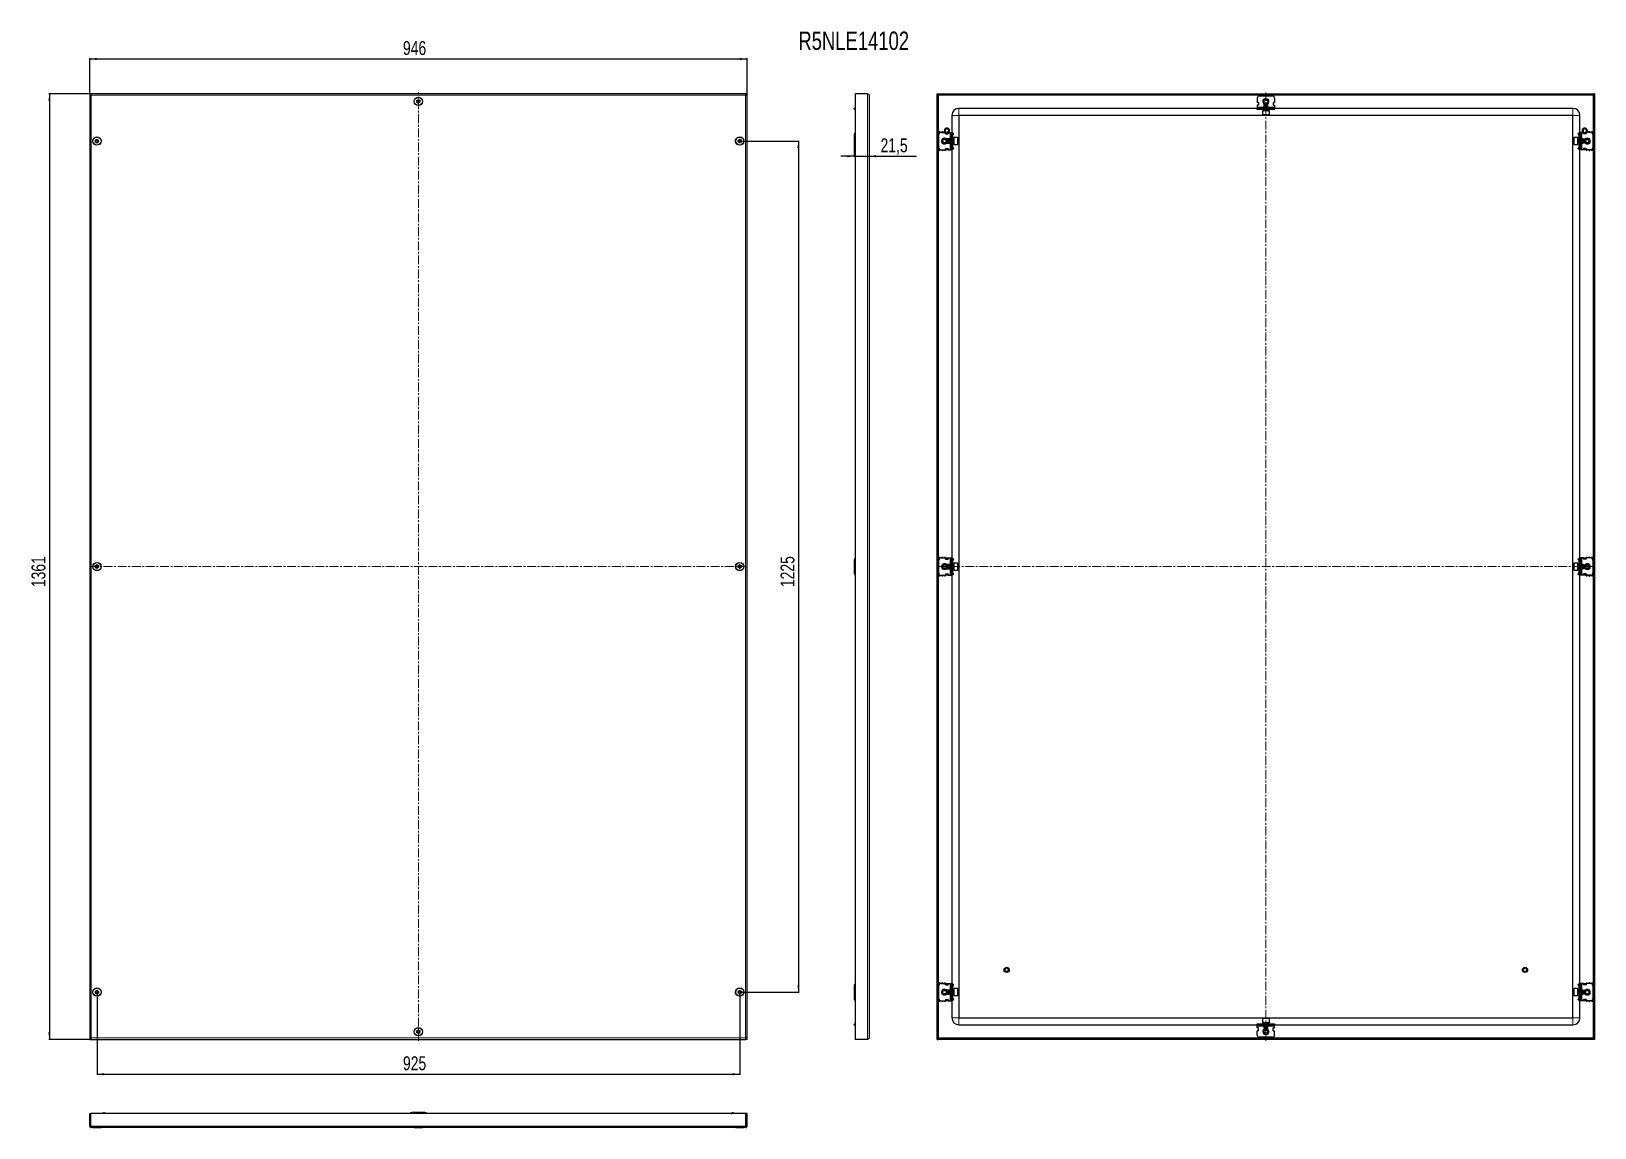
# Model space of a CAD drawing. Header units: millimetres. Extents: x -416 to 1834, y -517 to 1061.
import ezdxf

# ---------------------------------------------------------------- set-up
doc = ezdxf.new("R2010")
doc.units = ezdxf.units.MM
doc.linetypes.add('CENTERX2', pattern=[20.32, 12.7, -2.54, 2.54, -2.54])
doc.layers.add('FORMAT', color=7, linetype='Continuous')
doc.styles.add('SLDTEXTSTYLE0', font='TXT', dxfattribs={"width": 0.75})
doc.dimstyles.new('SLDDIMSTYLE0', dxfattribs={"dimtxt": 20, "dimasz": 10, "dimexe": 0, "dimexo": 0.0625, "dimgap": 5, "dimtad": 2, "dimdec": 1, "dimrnd": 1e-09, "dimzin": 12, "dimdsep": 46, "dimtxsty": 'SLDTEXTSTYLE0', "dimsah": 1, "dimcen": 0.09, "dimadec": 0, "dimazin": 3, "dimtfac": 1, "dimtofl": 0, "dimtmove": 0, "dimatfit": 3, "dimfxl": 0, "dimfrac": 2, "dimtolj": 1, "dimtzin": 12, "dimarcsym": 0})
doc.dimstyles.new('SLDDIMSTYLE1', dxfattribs={"dimtxt": 20, "dimasz": 10, "dimexe": 0, "dimexo": 0.0625, "dimgap": 5, "dimtad": 2, "dimdec": 1, "dimrnd": 1e-09, "dimzin": 12, "dimdsep": 46, "dimtxsty": 'SLDTEXTSTYLE0', "dimsah": 1, "dimcen": 0.09, "dimadec": 0, "dimazin": 3, "dimtfac": 1, "dimtmove": 0, "dimatfit": 0, "dimfxl": 0, "dimfrac": 2, "dimtolj": 1, "dimtzin": 12, "dimarcsym": 0})

msp = doc.modelspace()

# ---------------------------------------------------------------- texts
at = {"layer": 'FORMAT', "insert": (688.08, 1060.36), "char_height": 26.458, "attachment_point": 1, "style": 'SLDTEXTSTYLE0'}
msp.add_mtext('R5NLE14102', dxfattribs=at)

# ---------------------------------------------------------------- blocks, each defined once
blk = doc.blocks.new('_D')
at = {"layer": 'FORMAT'}
for p, q in [((-331.8, 970.7), (-331.8, 1021.9)), ((-331.8, 1020.9), (614.2, 1020.9)), ((614.2, 970.7), (614.2, 1021.9))]:
    blk.add_line(p, q, dxfattribs=at)
for points in [[(-331.8, 1020.9), (-321.8, 1019.3), (-321.8, 1022.4)], [(614.2, 1020.9), (604.2, 1022.4), (604.2, 1019.3)]]:
    blk.add_solid(points, dxfattribs=at)
at = {"layer": 'FORMAT', "insert": (119, 1046.6), "char_height": 20, "attachment_point": 1, "style": 'SLDTEXTSTYLE0'}
blk.add_mtext('946', dxfattribs=at)
blk = doc.blocks.new('_D_1')
at = {"layer": 'FORMAT'}
for p, q in [((-330.2, 970.7), (-390.8, 970.7)), ((-389.8, 970.7), (-389.8, -390.3)), ((-330.2, -390.3), (-390.8, -390.3))]:
    blk.add_line(p, q, dxfattribs=at)
for points in [[(-389.8, 970.7), (-391.4, 960.7), (-388.3, 960.7)], [(-389.8, -390.3), (-388.3, -380.3), (-391.4, -380.3)]]:
    blk.add_solid(points, dxfattribs=at)
at = {"layer": 'FORMAT', "insert": (-415.6, 260.6), "char_height": 20, "attachment_point": 1, "rotation": 90, "style": 'SLDTEXTSTYLE0'}
blk.add_mtext('1361', dxfattribs=at)
blk = doc.blocks.new('_D_2')
at = {"layer": 'FORMAT'}
for p, q in [((603.7, 902.7), (689.2, 902.7)), ((688.2, 902.7), (688.2, -322.3)), ((603.7, -322.3), (689.2, -322.3))]:
    blk.add_line(p, q, dxfattribs=at)
for points in [[(688.2, 902.7), (686.6, 892.7), (689.7, 892.7)], [(688.2, -322.3), (689.7, -312.3), (686.6, -312.3)]]:
    blk.add_solid(points, dxfattribs=at)
at = {"layer": 'FORMAT', "insert": (662.4, 260.6), "char_height": 20, "attachment_point": 1, "rotation": 90, "style": 'SLDTEXTSTYLE0'}
blk.add_mtext('1225', dxfattribs=at)
blk = doc.blocks.new('_D_3')
at = {"layer": 'FORMAT'}
for p, q in [((-321.3, -322.3), (-321.3, -441.5)), ((603.7, -322.3), (603.7, -441.5)), ((-321.3, -440.5), (603.7, -440.5))]:
    blk.add_line(p, q, dxfattribs=at)
for points in [[(-321.3, -440.5), (-311.3, -442), (-311.3, -438.9)], [(603.7, -440.5), (593.7, -438.9), (593.7, -442)]]:
    blk.add_solid(points, dxfattribs=at)
at = {"layer": 'FORMAT', "insert": (119, -414.7), "char_height": 20, "attachment_point": 1, "style": 'SLDTEXTSTYLE0'}
blk.add_mtext('925', dxfattribs=at)
blk = doc.blocks.new('_D_4')
at = {"layer": 'FORMAT'}
for p, q in [((768.4, 880.9), (749.1, 880.9)), ((768.4, 893.2), (768.4, 879.9)), ((768.4, 880.9), (789.9, 880.9)), ((789.9, 880.9), (858, 880.9))]:
    blk.add_line(p, q, dxfattribs=at)
for points in [[(768.4, 880.9), (758.4, 882.4), (758.4, 879.3)], [(789.9, 880.9), (799.9, 879.3), (799.9, 882.4)]]:
    blk.add_solid(points, dxfattribs=at)
at = {"layer": 'FORMAT', "insert": (806.3, 906.6), "char_height": 20, "attachment_point": 1, "style": 'SLDTEXTSTYLE0'}
blk.add_mtext('21,5', dxfattribs=at)

# ---------------------------------------------------------------- dimensions: what is measured, and where the dimension line sits
at = {"layer": 'FORMAT'}
for base, p1, p2, dimstyle, picture, middle in [((614.16, 1020.85), (-331.84, 970.69), (614.16, 970.69), 'SLDDIMSTYLE0', '_D', (141.16, 1020.85)), ((789.88, 880.85), (768.38, 893.19), (789.88, 968.59), 'SLDDIMSTYLE1', '_D_4', (832.13, 880.85)), ((603.66, -440.48), (-321.34, -322.31), (603.66, -322.31), 'SLDDIMSTYLE0', '_D_3', (141.16, -440.48))]:
    dim = msp.add_linear_dim(base=base, p1=p1, p2=p2, dimstyle=dimstyle, dxfattribs=at)
    dim.commit()
    dim.dimension.update_dxf_attribs({"geometry": picture, "text_midpoint": middle, "dimtype": 160})
for base, p1, p2, picture, middle in [((-389.84, -390.31), (-330.14, 970.69), (-330.14, -390.31), '_D_1', (-389.84, 290.19)), ((688.16, -322.31), (603.66, 902.69), (603.66, -322.31), '_D_2', (688.16, 290.19))]:
    dim = msp.add_linear_dim(base=base, p1=p1, p2=p2, angle=90, dimstyle='SLDDIMSTYLE0', dxfattribs=at)
    dim.commit()
    dim.dimension.update_dxf_attribs({"geometry": picture, "text_midpoint": middle, "dimtype": 160})

# ---------------------------------------------------------------- linework, layer by layer
at = {"color": 7, "linetype": 'Continuous', "lineweight": 25}
for p, q in [((-331.84, 970.69), (-331.84, -390.31)), ((-331.84, 970.69), (-330.34, 970.69)), ((612.46, 970.69), (-330.14, 970.69)), ((-330.14, 969.57), (-330.14, 970.69)), ((612.46, 970.69), (612.46, 969.58)), ((614.16, 970.69), (612.66, 970.69)), ((614.16, -390.31), (614.16, 970.69)), ((769.88, 970.69), (769.88, -390.31)), ((787.78, 970.69), (769.88, 970.69)), ((789.88, 968.59), (789.88, -388.21)), ((887.88, -390.31), (887.88, 970.69)), ((887.88, 970.69), (889.38, 970.69)), ((889.38, -390.31), (889.38, 970.69)), ((889.58, 970.69), (1832.18, 970.69)), ((889.58, 969.19), (889.58, 970.69)), ((889.58, 969.19), (1832.18, 969.19)), ((1351.38, 967.69), (1370.38, 967.69)), ((1832.02, 969.19), (1831.78, 968.59)), ((1832.18, 969.19), (1832.18, 970.69)), ((1833.88, 970.69), (1832.38, 970.69)), ((1832.38, 970.69), (1832.38, -390.31)), ((1833.88, 970.69), (1833.88, -390.31)), ((768.38, 950.19), (769.88, 950.19)), ((768.38, 949.19), (768.38, 950.19)), ((768.38, 949.19), (769.38, 948.19)), ((769.88, 948.19), (769.38, 948.19)), ((790.12, 965.47), (789.88, 965.47)), ((789.88, 953.9), (790.12, 953.9)), ((790.12, 965.47), (790.12, 953.9)), ((1348.38, 949.69), (918.88, 949.69)), ((1348.38, 964.69), (1348.38, 958.19)), ((1350.38, 958.19), (1348.38, 958.19)), ((1348.38, 954.19), (1348.38, 951.69)), ((1350.38, 954.19), (1348.38, 954.19)), ((1348.38, 951.69), (1348.38, 950.19)), ((1348.38, 948.19), (1348.38, 950.19)), ((1348.38, 950.19), (1351.38, 950.19)), ((1349.14, 948.19), (1348.38, 948.19)), ((1372.61, 948.19), (1349.14, 948.19)), ((1350.38, 958.19), (1350.38, 954.19)), ((1351.38, 950.19), (1370.38, 950.19)), ((1351.38, 949.19), (1370.38, 949.19)), ((1355.88, 946.19), (1355.88, 940.79)), ((1365.88, 946.19), (1355.88, 946.19)), ((1356.88, 952.19), (1356.88, 950.69)), ((1356.88, 952.19), (1364.88, 952.19)), ((1358.43, 956.19), (1357.88, 955.63)), ((1357.88, 955.63), (1357.88, 955.57)), ((1363.88, 955.63), (1357.88, 955.63)), ((1357.88, 955.57), (1358.43, 955.19)), ((1358.35, 955.57), (1357.88, 955.57)), ((1358.43, 955.19), (1357.88, 954.8)), ((1357.88, 954.8), (1357.88, 954.57)), ((1358.35, 954.8), (1357.88, 954.8)), ((1357.88, 954.57), (1358.43, 954.19)), ((1358.35, 954.57), (1357.88, 954.57)), ((1358.43, 954.19), (1357.88, 953.8)), ((1357.88, 953.8), (1357.88, 953.57)), ((1358.35, 953.8), (1357.88, 953.8)), ((1357.88, 953.57), (1358.43, 953.19)), ((1358.35, 953.57), (1357.88, 953.57)), ((1358.43, 953.19), (1357.88, 952.8)), ((1357.88, 952.8), (1357.88, 952.57)), ((1358.35, 952.8), (1357.88, 952.8)), ((1357.88, 952.57), (1358.43, 952.19)), ((1358.35, 952.57), (1357.88, 952.57)), ((1358.43, 948.19), (1357.88, 947.8)), ((1357.88, 947.8), (1357.88, 947.57)), ((1358.35, 947.8), (1357.88, 947.8)), ((1357.88, 947.57), (1358.43, 947.19)), ((1358.35, 947.57), (1357.88, 947.57)), ((1358.43, 947.19), (1357.88, 946.8)), ((1357.88, 946.8), (1357.88, 946.44)), ((1358.35, 946.8), (1357.88, 946.8)), ((1363.88, 955.57), (1358.35, 955.57)), ((1363.88, 954.8), (1358.35, 954.8)), ((1363.88, 954.57), (1358.35, 954.57)), ((1363.88, 953.8), (1358.35, 953.8)), ((1363.88, 953.57), (1358.35, 953.57)), ((1363.88, 952.8), (1358.35, 952.8)), ((1363.88, 952.57), (1358.35, 952.57)), ((1363.88, 947.8), (1358.35, 947.8)), ((1363.88, 947.57), (1358.35, 947.57)), ((1363.88, 946.8), (1358.35, 946.8)), ((1363.32, 956.19), (1358.43, 956.19)), ((1358.82, 955.19), (1358.43, 955.19)), ((1358.82, 954.19), (1358.43, 954.19)), ((1358.82, 953.19), (1358.43, 953.19)), ((1358.82, 947.19), (1358.43, 947.19)), ((1363.32, 955.19), (1358.82, 955.19)), ((1363.32, 954.19), (1358.82, 954.19)), ((1363.32, 953.19), (1358.82, 953.19)), ((1363.32, 947.19), (1358.82, 947.19)), ((1363.88, 955.63), (1363.32, 956.19)), ((1363.32, 955.19), (1363.88, 955.57)), ((1363.88, 954.8), (1363.32, 955.19)), ((1363.32, 954.19), (1363.88, 954.57)), ((1363.88, 953.8), (1363.32, 954.19)), ((1363.32, 953.19), (1363.88, 953.57)), ((1363.88, 952.8), (1363.32, 953.19)), ((1363.32, 952.19), (1363.88, 952.57)), ((1363.88, 947.8), (1363.32, 948.19)), ((1363.32, 947.19), (1363.88, 947.57)), ((1363.88, 946.8), (1363.32, 947.19)), ((1363.88, 955.57), (1363.88, 955.63)), ((1363.88, 954.57), (1363.88, 954.8)), ((1363.88, 953.57), (1363.88, 953.8)), ((1363.88, 952.57), (1363.88, 952.8)), ((1363.88, 947.57), (1363.88, 947.8)), ((1363.88, 946.44), (1363.88, 946.8)), ((1364.88, 950.69), (1364.88, 952.19)), ((1365.88, 940.79), (1365.88, 946.19)), ((1370.38, 950.19), (1373.38, 950.19)), ((1371.38, 958.19), (1373.38, 958.19)), ((1371.38, 958.19), (1371.38, 954.19)), ((1371.38, 954.19), (1373.38, 954.19)), ((1373.38, 948.19), (1372.61, 948.19)), ((1373.38, 964.69), (1373.38, 958.19)), ((1373.38, 954.19), (1373.38, 951.69)), ((1373.38, 951.69), (1373.38, 950.19)), ((1373.38, 950.19), (1373.38, 948.19)), ((1802.88, 949.69), (1373.38, 949.69)), ((908.88, 939.69), (908.88, 915.19)), ((918.88, 939.69), (918.88, -359.31)), ((1802.88, 939.69), (918.88, 939.69)), ((1365.28, 940.19), (1356.48, 940.19)), ((1802.88, -359.31), (1802.88, 939.69)), ((1812.88, 915.19), (1812.88, 939.69)), ((768.38, 912.19), (768.38, 893.19)), ((790.13, 908.47), (789.88, 908.47)), ((790.13, 908.47), (790.13, 907.75)), ((790.13, 907.75), (790.13, 896.9)), ((890.38, 893.19), (890.38, 912.19)), ((891.38, 915.44), (891.38, 914.42)), ((893.38, 915.19), (899.88, 915.19)), ((898.88, 917.78), (898.91, 918.03)), ((898.88, 917.58), (898.9, 917.82)), ((898.88, 917.78), (898.88, 917.73)), ((898.88, 917.58), (898.88, 917.53)), ((898.89, 917.99), (898.89, 917.94)), ((898.89, 917.38), (898.9, 917.33)), ((898.92, 918.19), (898.91, 918.14)), ((898.92, 917.19), (898.93, 917.14)), ((898.96, 918.39), (898.95, 918.34)), ((898.96, 918.39), (899.04, 918.63)), ((898.96, 917), (898.97, 916.96)), ((899.01, 918.58), (899, 918.53)), ((899, 916.82), (899.02, 916.78)), ((899.06, 916.65), (899.07, 916.64)), ((899.65, 915.68), (899.68, 915.64)), ((899.79, 915.54), (899.82, 915.5)), ((899.88, 913.19), (899.88, 915.19)), ((900.13, 914.37), (899.88, 914.51)), ((899.88, 913.19), (903.88, 913.19)), ((899.94, 915.4), (899.97, 915.37)), ((900.09, 920.1), (900.05, 920.07)), ((900.08, 913.19), (900.08, 914.4)), ((900.1, 915.27), (900.14, 915.24)), ((900.13, 914.81), (900.47, 915.05)), ((900.63, 914.81), (900.13, 914.45)), ((900.13, 914.45), (900.13, 914.81)), ((900.13, 913.54), (900.13, 914.45)), ((900.13, 913.19), (900.13, 913.54)), ((900.25, 920.21), (900.46, 920.32)), ((900.27, 915.15), (900.31, 915.13)), ((900.43, 920.31), (900.39, 920.29)), ((900.43, 920.24), (900.39, 920.29)), ((900.43, 920.31), (900.65, 920.39)), ((900.45, 915.05), (900.49, 915.03)), ((900.61, 920.41), (900.57, 920.39)), ((900.63, 914.81), (901.03, 914.81)), ((900.8, 920.49), (900.76, 920.47)), ((900.98, 914.82), (900.78, 914.93)), ((900.8, 920.49), (901.03, 920.56)), ((900.8, 914.89), (900.85, 914.87)), ((901, 920.55), (900.95, 920.54)), ((900.98, 914.82), (901.02, 914.81)), ((901.19, 920.61), (901.14, 920.6)), ((901.16, 914.77), (901.2, 914.76)), ((902.08, 920.68), (901.33, 920.61)), ((902.43, 905.69), (901.88, 905.13)), ((901.88, 905.13), (901.88, 901.37)), ((901.88, 901.37), (901.88, 900.24)), ((901.88, 900.24), (902.43, 899.69)), ((902.33, 914.72), (902.14, 914.7)), ((902.49, 905.69), (902.43, 905.69)), ((902.43, 905.69), (902.43, 901.07)), ((902.43, 901.07), (902.43, 899.69)), ((902.48, 914.75), (902.52, 914.76)), ((902.88, 905.13), (902.49, 905.69)), ((902.49, 905.69), (902.49, 905.21)), ((902.49, 905.21), (902.49, 899.69)), ((902.49, 899.69), (902.88, 900.24)), ((902.85, 914.85), (902.57, 914.79)), ((902.72, 914.81), (903.13, 914.81)), ((903.27, 905.69), (902.88, 905.13)), ((902.88, 905.13), (902.88, 904.75)), ((902.88, 904.75), (902.88, 900.24)), ((902.88, 900.24), (903.27, 899.69)), ((903.63, 914.45), (903.13, 914.81)), ((903.22, 915.09), (903.63, 914.81)), ((903.42, 915.11), (903.23, 915.03)), ((903.49, 905.69), (903.27, 905.69)), ((903.27, 905.69), (903.27, 905.21)), ((903.27, 905.21), (903.27, 899.69)), ((903.88, 905.13), (903.49, 905.69)), ((903.49, 905.69), (903.49, 905.21)), ((903.49, 905.21), (903.49, 899.69)), ((903.49, 899.69), (903.88, 900.24)), ((903.57, 920.16), (903.53, 920.19)), ((903.63, 914.81), (903.63, 914.45)), ((903.88, 914.51), (903.63, 914.37)), ((903.63, 914.45), (903.63, 913.54)), ((903.63, 913.54), (903.63, 913.19)), ((903.74, 920.04), (903.7, 920.07)), ((903.9, 919.91), (903.86, 919.94)), ((903.88, 913.19), (903.88, 915.19)), ((903.88, 915.19), (906.38, 915.19)), ((904.27, 905.69), (903.88, 905.13)), ((903.88, 905.13), (903.88, 904.75)), ((903.88, 904.75), (903.88, 900.24)), ((903.88, 900.24), (904.27, 899.69)), ((904.14, 915.72), (903.98, 915.59)), ((904.12, 915.76), (904, 915.57)), ((904.04, 919.77), (904.01, 919.8)), ((904.04, 919.77), (904.16, 919.63)), ((904.15, 919.64), (904.14, 919.66)), ((904.17, 918.55), (904.34, 918.14)), ((904.49, 905.69), (904.27, 905.69)), ((904.27, 905.69), (904.27, 905.21)), ((904.27, 905.21), (904.27, 899.69)), ((904.88, 905.13), (904.49, 905.69)), ((904.49, 905.69), (904.49, 905.21)), ((904.49, 905.21), (904.49, 899.69)), ((904.49, 899.69), (904.88, 900.24)), ((904.65, 916.57), (904.54, 916.38)), ((904.66, 916.57), (904.56, 916.39)), ((904.71, 916.71), (904.73, 916.75)), ((904.77, 916.89), (904.78, 916.93)), ((904.87, 917.49), (904.81, 917.18)), ((904.82, 917.08), (904.83, 917.13)), ((904.85, 917.28), (904.86, 917.33)), ((904.87, 917.49), (904.87, 917.54)), ((904.88, 917.69), (904.88, 917.68)), ((905.27, 905.69), (904.88, 905.13)), ((904.88, 905.13), (904.88, 904.75)), ((904.88, 904.75), (904.88, 900.24)), ((904.88, 900.24), (905.27, 899.69)), ((905.49, 905.69), (905.27, 905.69)), ((905.27, 905.69), (905.27, 905.21)), ((905.27, 905.21), (905.27, 899.69)), ((905.88, 905.13), (905.49, 905.69)), ((905.49, 905.69), (905.49, 905.21)), ((905.49, 905.21), (905.49, 899.69)), ((905.49, 899.69), (905.88, 900.24)), ((907.38, 906.69), (905.88, 906.69)), ((905.88, 898.69), (905.88, 906.69)), ((906.38, 915.19), (907.88, 915.19)), ((907.88, 915.19), (909.88, 915.19)), ((907.88, 912.19), (907.88, 915.19)), ((907.88, 893.19), (907.88, 912.19)), ((908.88, 893.19), (908.88, 912.19)), ((909.88, 915.19), (909.88, 914.42)), ((909.88, 914.42), (909.88, 890.95)), ((909.88, 914.1), (910.08, 913.89)), ((910.38, 911.44), (909.88, 911.44)), ((909.88, 907.94), (909.88, 911.44)), ((910.38, 907.94), (909.88, 907.94)), ((910.27, 905.69), (909.88, 905.13)), ((909.88, 900.24), (910.27, 899.69)), ((910.49, 905.69), (910.27, 905.69)), ((910.27, 905.69), (910.27, 905.21)), ((910.27, 905.21), (910.27, 899.69)), ((910.38, 913.19), (910.38, 912.73)), ((910.38, 907.94), (910.38, 911.44)), ((910.38, 905.69), (910.38, 907.94)), ((910.46, 912.85), (911.44, 913.83)), ((910.82, 912.5), (910.46, 912.85)), ((910.88, 905.13), (910.49, 905.69)), ((910.49, 905.69), (910.49, 905.21)), ((910.49, 905.21), (910.49, 899.69)), ((910.49, 899.69), (910.88, 900.24)), ((910.82, 912.5), (911.79, 913.47)), ((911.27, 905.69), (910.88, 905.13)), ((910.88, 905.13), (910.88, 904.75)), ((910.88, 904.75), (910.88, 900.24)), ((910.88, 900.24), (911.27, 899.69)), ((911.63, 905.69), (911.27, 905.69)), ((911.27, 905.69), (911.27, 905.21)), ((911.27, 905.21), (911.27, 899.69)), ((911.44, 913.83), (911.79, 913.47)), ((917.28, 907.69), (911.88, 907.69)), ((911.88, 907.69), (911.88, 899.99)), ((917.88, 907.09), (917.88, 900.32)), ((917.88, 900.32), (917.88, 898.29)), ((1803.88, 898.29), (1803.88, 907.09)), ((1809.88, 907.69), (1804.48, 907.69)), ((1809.88, 897.69), (1809.88, 907.69)), ((1810.32, 913.83), (1809.96, 913.47)), ((1810.94, 912.5), (1809.96, 913.47)), ((1810.49, 905.69), (1810.13, 905.69)), ((1811.29, 912.85), (1810.32, 913.83)), ((1810.88, 905.13), (1810.49, 905.69)), ((1810.49, 905.21), (1810.49, 905.69)), ((1810.49, 899.69), (1810.49, 905.21)), ((1810.49, 899.69), (1810.88, 900.24)), ((1811.27, 905.69), (1810.88, 905.13)), ((1810.88, 904.75), (1810.88, 905.13)), ((1810.88, 900.24), (1810.88, 904.75)), ((1810.88, 900.24), (1811.27, 899.69)), ((1810.94, 912.5), (1811.29, 912.85)), ((1811.49, 905.69), (1811.27, 905.69)), ((1811.27, 905.21), (1811.27, 905.69)), ((1811.27, 899.69), (1811.27, 905.21)), ((1811.38, 913.19), (1811.38, 912.79)), ((1811.38, 911.44), (1811.88, 911.44)), ((1811.38, 911.44), (1811.38, 907.94)), ((1811.88, 907.94), (1811.38, 907.94)), ((1811.38, 907.94), (1811.38, 905.69)), ((1811.88, 905.13), (1811.49, 905.69)), ((1811.49, 905.21), (1811.49, 905.69)), ((1811.49, 899.69), (1811.49, 905.21)), ((1811.49, 899.69), (1811.88, 900.24)), ((1811.67, 913.89), (1811.88, 914.1)), ((1811.88, 915.19), (1813.88, 915.19)), ((1811.88, 914.42), (1811.88, 915.19)), ((1811.88, 890.95), (1811.88, 914.42)), ((1811.88, 911.44), (1811.88, 907.94)), ((1812.88, 912.19), (1812.88, 893.19)), ((1813.88, 915.19), (1813.88, 912.19)), ((1815.38, 915.19), (1813.88, 915.19)), ((1813.88, 912.19), (1813.88, 893.19)), ((1815.88, 906.69), (1814.38, 906.69)), ((1817.88, 915.19), (1815.38, 915.19)), ((1815.88, 906.69), (1815.88, 898.69)), ((1816.27, 905.69), (1815.88, 905.13)), ((1815.88, 900.24), (1816.27, 899.69)), ((1816.49, 905.69), (1816.27, 905.69)), ((1816.27, 905.21), (1816.27, 905.69)), ((1816.27, 899.69), (1816.27, 905.21)), ((1816.88, 905.13), (1816.49, 905.69)), ((1816.49, 905.21), (1816.49, 905.69)), ((1816.49, 899.69), (1816.49, 905.21)), ((1816.49, 899.69), (1816.88, 900.24)), ((1816.88, 917.78), (1816.91, 918.03)), ((1816.88, 917.58), (1816.9, 917.82)), ((1816.88, 917.78), (1816.88, 917.73)), ((1816.88, 917.58), (1816.88, 917.53)), ((1817.27, 905.69), (1816.88, 905.13)), ((1816.88, 904.75), (1816.88, 905.13)), ((1816.88, 900.24), (1816.88, 904.75)), ((1816.88, 900.24), (1817.27, 899.69)), ((1816.89, 917.99), (1816.89, 917.94)), ((1816.89, 917.38), (1816.9, 917.33)), ((1816.92, 918.19), (1816.91, 918.14)), ((1816.92, 917.19), (1816.93, 917.14)), ((1816.96, 918.39), (1816.95, 918.34)), ((1816.96, 918.39), (1817.04, 918.63)), ((1816.96, 917), (1816.97, 916.96)), ((1817.01, 918.58), (1817, 918.53)), ((1817, 916.82), (1817.02, 916.78)), ((1817.06, 916.65), (1817.07, 916.64)), ((1817.49, 905.69), (1817.27, 905.69)), ((1817.27, 905.21), (1817.27, 905.69)), ((1817.27, 899.69), (1817.27, 905.21)), ((1817.88, 905.13), (1817.49, 905.69)), ((1817.49, 905.21), (1817.49, 905.69)), ((1817.49, 899.69), (1817.49, 905.21)), ((1817.49, 899.69), (1817.88, 900.24)), ((1817.67, 919.72), (1817.64, 919.69)), ((1817.65, 915.68), (1817.68, 915.64)), ((1817.79, 915.54), (1817.82, 915.5)), ((1817.88, 913.19), (1817.88, 915.19)), ((1818.13, 914.37), (1817.88, 914.51)), ((1821.88, 913.19), (1817.88, 913.19)), ((1818.27, 905.69), (1817.88, 905.13)), ((1817.88, 904.75), (1817.88, 905.13)), ((1817.88, 900.24), (1817.88, 904.75)), ((1817.88, 900.24), (1818.27, 899.69)), ((1817.94, 915.4), (1817.97, 915.37)), ((1818.1, 915.27), (1818.14, 915.24)), ((1818.13, 914.81), (1818.47, 915.05)), ((1818.63, 914.81), (1818.13, 914.45)), ((1818.13, 914.45), (1818.13, 914.81)), ((1818.13, 913.54), (1818.13, 914.45)), ((1818.13, 913.19), (1818.13, 913.54)), ((1818.25, 920.21), (1818.46, 920.32)), ((1818.27, 915.15), (1818.31, 915.13)), ((1818.49, 905.69), (1818.27, 905.69)), ((1818.27, 905.21), (1818.27, 905.69)), ((1818.27, 899.69), (1818.27, 905.21)), ((1818.43, 920.31), (1818.39, 920.29)), ((1818.43, 920.24), (1818.39, 920.29)), ((1818.43, 920.31), (1818.65, 920.39)), ((1818.45, 915.05), (1818.49, 915.03)), ((1818.88, 905.13), (1818.49, 905.69)), ((1818.49, 905.21), (1818.49, 905.69)), ((1818.49, 899.69), (1818.49, 905.21)), ((1818.49, 899.69), (1818.88, 900.24)), ((1818.61, 920.41), (1818.57, 920.39)), ((1818.63, 914.81), (1819.03, 914.81)), ((1818.8, 920.49), (1818.76, 920.47)), ((1818.8, 920.49), (1819.03, 920.56)), ((1818.8, 914.89), (1818.85, 914.87)), ((1819.27, 905.69), (1818.88, 905.13)), ((1818.88, 904.75), (1818.88, 905.13)), ((1818.88, 900.24), (1818.88, 904.75)), ((1818.88, 900.24), (1819.27, 899.69)), ((1819, 920.55), (1818.95, 920.54)), ((1818.98, 914.82), (1819.02, 914.81)), ((1819.19, 920.61), (1819.14, 920.6)), ((1819.16, 914.77), (1819.2, 914.76)), ((1819.32, 905.69), (1819.27, 905.69)), ((1819.27, 905.21), (1819.27, 905.69)), ((1819.27, 899.69), (1819.27, 905.21)), ((1819.88, 905.13), (1819.32, 905.69)), ((1819.32, 899.69), (1819.32, 905.69)), ((1819.32, 899.69), (1819.88, 900.24)), ((1820.08, 920.68), (1819.33, 920.61)), ((1819.88, 900.24), (1819.88, 905.13)), ((1820.33, 914.72), (1820.14, 914.7)), ((1820.48, 914.75), (1820.52, 914.76)), ((1820.85, 914.85), (1820.67, 914.81)), ((1820.72, 914.81), (1821.13, 914.81)), ((1821.63, 914.45), (1821.13, 914.81)), ((1821.42, 915.11), (1821.15, 914.99)), ((1821.22, 915.09), (1821.63, 914.81)), ((1821.57, 920.16), (1821.53, 920.19)), ((1821.74, 915.33), (1821.56, 915.25)), ((1821.63, 914.81), (1821.63, 914.45)), ((1821.63, 914.45), (1821.63, 913.54)), ((1821.63, 913.54), (1821.63, 913.19)), ((1821.88, 914.51), (1821.68, 914.4)), ((1821.68, 914.4), (1821.68, 913.19)), ((1821.74, 920.04), (1821.7, 920.07)), ((1821.9, 919.91), (1821.86, 919.94)), ((1821.88, 913.19), (1821.88, 915.19)), ((1828.38, 915.19), (1821.88, 915.19)), ((1822.14, 915.72), (1821.98, 915.59)), ((1822.12, 915.76), (1822, 915.57)), ((1822.04, 919.77), (1822.01, 919.8)), ((1822.04, 919.77), (1822.16, 919.63)), ((1822.15, 919.64), (1822.14, 919.66)), ((1822.17, 918.55), (1822.34, 918.14)), ((1822.65, 916.57), (1822.54, 916.38)), ((1822.66, 916.57), (1822.56, 916.39)), ((1822.71, 916.71), (1822.73, 916.75)), ((1822.77, 916.89), (1822.78, 916.93)), ((1822.87, 917.49), (1822.81, 917.18)), ((1822.82, 917.08), (1822.83, 917.13)), ((1822.85, 917.28), (1822.86, 917.33)), ((1822.87, 917.49), (1822.87, 917.54)), ((1822.88, 917.69), (1822.88, 917.68)), ((1830.38, 914.42), (1830.38, 915.44)), ((1831.38, 912.19), (1831.38, 893.19)), ((789.88, 896.9), (790.13, 896.9)), ((891.38, 890.95), (891.38, 889.94)), ((893.38, 890.19), (899.88, 890.19)), ((899.38, 890.19), (899.38, 889.94)), ((899.88, 892.19), (899.88, 890.19)), ((899.88, 892.19), (903.88, 892.19)), ((899.88, 890.3), (900.08, 890.3)), ((900.08, 890.3), (900.08, 892.19)), ((900.13, 891.83), (900.13, 892.19)), ((900.13, 890.92), (900.13, 891.83)), ((900.13, 890.57), (900.13, 890.92)), ((900.13, 890.92), (900.63, 890.57)), ((900.63, 890.21), (900.13, 890.57)), ((900.63, 890.57), (900.63, 890.21)), ((903.13, 890.57), (900.63, 890.57)), ((903.13, 890.21), (900.63, 890.21)), ((902.43, 899.69), (902.49, 899.69)), ((903.13, 890.57), (903.63, 890.92)), ((903.13, 890.21), (903.13, 890.57)), ((903.63, 890.57), (903.13, 890.21)), ((903.27, 899.69), (903.49, 899.69)), ((903.63, 892.19), (903.63, 891.83)), ((903.63, 891.83), (903.63, 890.92)), ((903.63, 890.92), (903.63, 890.57)), ((903.88, 892.19), (903.88, 890.19)), ((903.88, 890.19), (906.38, 890.19)), ((904.27, 899.69), (904.49, 899.69)), ((905.27, 899.69), (905.49, 899.69)), ((905.88, 898.69), (907.38, 898.69)), ((906.38, 890.19), (907.88, 890.19)), ((907.88, 890.19), (907.88, 893.19)), ((909.88, 890.19), (907.88, 890.19)), ((908.88, 890.19), (908.88, 302.69)), ((909.88, 897.44), (910.38, 897.44)), ((909.88, 893.94), (909.88, 897.44)), ((910.38, 893.94), (909.88, 893.94)), ((910.08, 891.48), (909.88, 891.27)), ((909.88, 890.95), (909.88, 890.19)), ((910.27, 899.69), (910.49, 899.69)), ((910.38, 897.44), (910.38, 899.69)), ((910.38, 893.94), (910.38, 897.44)), ((910.38, 892.19), (910.38, 892.58)), ((910.82, 892.88), (910.46, 892.52)), ((910.46, 892.52), (911.44, 891.55)), ((910.82, 892.88), (911.79, 891.9)), ((911.27, 899.69), (911.63, 899.69)), ((911.44, 891.55), (911.79, 891.9)), ((911.88, 899.99), (911.88, 897.69)), ((911.88, 897.69), (917.28, 897.69)), ((1804.48, 897.69), (1809.88, 897.69)), ((1810.94, 892.88), (1809.96, 891.9)), ((1810.32, 891.55), (1809.96, 891.9)), ((1810.13, 899.69), (1810.49, 899.69)), ((1811.29, 892.52), (1810.32, 891.55)), ((1810.94, 892.88), (1811.29, 892.52)), ((1811.27, 899.69), (1811.49, 899.69)), ((1811.38, 899.69), (1811.38, 897.44)), ((1811.38, 897.44), (1811.88, 897.44)), ((1811.38, 897.44), (1811.38, 893.94)), ((1811.38, 893.94), (1811.88, 893.94)), ((1811.38, 892.19), (1811.38, 892.65)), ((1811.88, 891.27), (1811.67, 891.48)), ((1811.88, 897.44), (1811.88, 893.94)), ((1811.88, 890.19), (1811.88, 890.95)), ((1813.88, 890.19), (1811.88, 890.19)), ((1812.88, 302.69), (1812.88, 890.19)), ((1813.88, 893.19), (1813.88, 890.19)), ((1815.38, 890.19), (1813.88, 890.19)), ((1814.38, 898.69), (1815.88, 898.69)), ((1817.88, 890.19), (1815.38, 890.19)), ((1816.27, 899.69), (1816.49, 899.69)), ((1817.27, 899.69), (1817.49, 899.69)), ((1821.88, 892.19), (1817.88, 892.19)), ((1817.88, 892.19), (1817.88, 890.19)), ((1818.13, 891.83), (1818.13, 892.19)), ((1818.13, 890.92), (1818.13, 891.83)), ((1818.13, 890.92), (1818.63, 890.57)), ((1818.13, 890.57), (1818.13, 890.92)), ((1818.63, 890.21), (1818.13, 890.57)), ((1818.27, 899.69), (1818.49, 899.69)), ((1821.13, 890.57), (1818.63, 890.57)), ((1818.63, 890.57), (1818.63, 890.21)), ((1821.13, 890.21), (1818.63, 890.21)), ((1819.27, 899.69), (1819.32, 899.69)), ((1821.13, 890.57), (1821.63, 890.92)), ((1821.13, 890.21), (1821.13, 890.57)), ((1821.63, 890.57), (1821.13, 890.21)), ((1821.63, 892.19), (1821.63, 891.83)), ((1821.63, 891.83), (1821.63, 890.92)), ((1821.63, 890.92), (1821.63, 890.57)), ((1821.68, 892.19), (1821.68, 890.3)), ((1821.68, 890.3), (1821.88, 890.3)), ((1821.88, 892.19), (1821.88, 890.19)), ((1828.38, 890.19), (1821.88, 890.19)), ((1822.38, 889.94), (1822.38, 890.19)), ((1830.38, 889.94), (1830.38, 890.95)), ((768.38, 299.69), (768.38, 280.69)), ((790.13, 295.97), (789.88, 295.97)), ((790.13, 295.97), (790.13, 295.25)), ((790.13, 295.25), (790.13, 284.4)), ((890.38, 280.69), (890.38, 299.69)), ((891.38, 302.94), (891.38, 301.92)), ((893.38, 302.69), (899.88, 302.69)), ((899.38, 302.94), (899.38, 302.69)), ((899.88, 300.69), (899.88, 302.69)), ((900.08, 302.57), (899.88, 302.57)), ((899.88, 300.69), (903.88, 300.69)), ((900.08, 300.69), (900.08, 302.57)), ((900.13, 302.31), (900.63, 302.66)), ((900.63, 302.31), (900.13, 301.95)), ((900.13, 301.95), (900.13, 302.31)), ((900.13, 301.04), (900.13, 301.95)), ((900.13, 300.69), (900.13, 301.04)), ((900.63, 302.66), (900.63, 302.31)), ((900.63, 302.66), (903.13, 302.66)), ((900.63, 302.31), (903.13, 302.31)), ((902.43, 293.19), (901.88, 292.63)), ((901.88, 292.63), (901.88, 288.87)), ((902.49, 293.19), (902.43, 293.19)), ((902.43, 293.19), (902.43, 288.57)), ((902.88, 292.63), (902.49, 293.19)), ((902.49, 293.19), (902.49, 292.71)), ((902.49, 292.71), (902.49, 287.19)), ((903.27, 293.19), (902.88, 292.63)), ((902.88, 292.63), (902.88, 292.25)), ((903.13, 302.31), (903.13, 302.66)), ((903.13, 302.66), (903.63, 302.31)), ((903.63, 301.95), (903.13, 302.31)), ((903.49, 293.19), (903.27, 293.19)), ((903.27, 293.19), (903.27, 292.71)), ((903.27, 292.71), (903.27, 287.19)), ((903.88, 292.63), (903.49, 293.19)), ((903.49, 293.19), (903.49, 292.71)), ((903.49, 292.71), (903.49, 287.19)), ((903.63, 302.31), (903.63, 301.95)), ((903.63, 301.95), (903.63, 301.04)), ((903.63, 301.04), (903.63, 300.69)), ((903.88, 300.69), (903.88, 302.69)), ((903.88, 302.69), (906.38, 302.69)), ((904.27, 293.19), (903.88, 292.63)), ((903.88, 292.63), (903.88, 292.25)), ((904.49, 293.19), (904.27, 293.19)), ((904.27, 293.19), (904.27, 292.71)), ((904.27, 292.71), (904.27, 287.19)), ((904.88, 292.63), (904.49, 293.19)), ((904.49, 293.19), (904.49, 292.71)), ((904.49, 292.71), (904.49, 287.19)), ((905.27, 293.19), (904.88, 292.63)), ((904.88, 292.63), (904.88, 292.25)), ((905.49, 293.19), (905.27, 293.19)), ((905.27, 293.19), (905.27, 292.71)), ((905.27, 292.71), (905.27, 287.19)), ((905.88, 292.63), (905.49, 293.19)), ((905.49, 293.19), (905.49, 292.71)), ((905.49, 292.71), (905.49, 287.19)), ((907.38, 294.19), (905.88, 294.19)), ((905.88, 286.19), (905.88, 294.19)), ((906.38, 302.69), (907.88, 302.69)), ((907.88, 302.69), (909.88, 302.69)), ((907.88, 299.69), (907.88, 302.69)), ((907.88, 280.69), (907.88, 299.69)), ((908.88, 280.69), (908.88, 299.69)), ((909.88, 302.69), (909.88, 301.92)), ((909.88, 301.92), (909.88, 278.45)), ((909.88, 301.6), (910.08, 301.39)), ((910.38, 298.94), (909.88, 298.94)), ((909.88, 295.44), (909.88, 298.94)), ((910.38, 295.44), (909.88, 295.44)), ((910.27, 293.19), (909.88, 292.63)), ((910.49, 293.19), (910.27, 293.19)), ((910.27, 293.19), (910.27, 292.71)), ((910.27, 292.71), (910.27, 287.19)), ((910.38, 300.69), (910.38, 300.23)), ((910.38, 295.44), (910.38, 298.94)), ((910.38, 293.19), (910.38, 295.44)), ((910.46, 300.35), (911.44, 301.33)), ((910.82, 300), (910.46, 300.35)), ((910.88, 292.63), (910.49, 293.19)), ((910.49, 293.19), (910.49, 292.71)), ((910.49, 292.71), (910.49, 287.19)), ((910.82, 300), (911.79, 300.97)), ((911.27, 293.19), (910.88, 292.63)), ((910.88, 292.63), (910.88, 292.25)), ((911.63, 293.19), (911.27, 293.19)), ((911.27, 293.19), (911.27, 292.71)), ((911.27, 292.71), (911.27, 287.19)), ((911.44, 301.33), (911.79, 300.97)), ((917.28, 295.19), (911.88, 295.19)), ((911.88, 295.19), (911.88, 287.49)), ((917.88, 294.59), (917.88, 287.82)), ((1803.88, 285.79), (1803.88, 294.59)), ((1809.88, 295.19), (1804.48, 295.19)), ((1809.88, 285.19), (1809.88, 295.19)), ((1810.32, 301.33), (1809.96, 300.97)), ((1810.94, 300), (1809.96, 300.97)), ((1810.49, 293.19), (1810.13, 293.19)), ((1811.29, 300.35), (1810.32, 301.33)), ((1810.88, 292.63), (1810.49, 293.19)), ((1810.49, 292.71), (1810.49, 293.19)), ((1810.49, 287.19), (1810.49, 292.71)), ((1811.27, 293.19), (1810.88, 292.63)), ((1810.88, 292.25), (1810.88, 292.63)), ((1810.94, 300), (1811.29, 300.35)), ((1811.49, 293.19), (1811.27, 293.19)), ((1811.27, 292.71), (1811.27, 293.19)), ((1811.27, 287.19), (1811.27, 292.71)), ((1811.38, 300.69), (1811.38, 300.29)), ((1811.38, 298.94), (1811.88, 298.94)), ((1811.38, 298.94), (1811.38, 295.44)), ((1811.88, 295.44), (1811.38, 295.44)), ((1811.38, 295.44), (1811.38, 293.19)), ((1811.88, 292.63), (1811.49, 293.19)), ((1811.49, 292.71), (1811.49, 293.19)), ((1811.49, 287.19), (1811.49, 292.71)), ((1811.67, 301.39), (1811.88, 301.6)), ((1811.88, 302.69), (1813.88, 302.69)), ((1811.88, 301.92), (1811.88, 302.69)), ((1811.88, 278.45), (1811.88, 301.92)), ((1811.88, 298.94), (1811.88, 295.44)), ((1812.88, 299.69), (1812.88, 280.69)), ((1813.88, 302.69), (1813.88, 299.69)), ((1815.38, 302.69), (1813.88, 302.69)), ((1813.88, 299.69), (1813.88, 280.69)), ((1815.88, 294.19), (1814.38, 294.19)), ((1817.88, 302.69), (1815.38, 302.69)), ((1815.88, 294.19), (1815.88, 286.19)), ((1816.27, 293.19), (1815.88, 292.63)), ((1816.49, 293.19), (1816.27, 293.19)), ((1816.27, 292.71), (1816.27, 293.19)), ((1816.27, 287.19), (1816.27, 292.71)), ((1816.88, 292.63), (1816.49, 293.19)), ((1816.49, 292.71), (1816.49, 293.19)), ((1816.49, 287.19), (1816.49, 292.71)), ((1817.27, 293.19), (1816.88, 292.63)), ((1816.88, 292.25), (1816.88, 292.63)), ((1817.49, 293.19), (1817.27, 293.19)), ((1817.27, 292.71), (1817.27, 293.19)), ((1817.27, 287.19), (1817.27, 292.71)), ((1817.88, 292.63), (1817.49, 293.19)), ((1817.49, 292.71), (1817.49, 293.19)), ((1817.49, 287.19), (1817.49, 292.71)), ((1817.88, 300.69), (1817.88, 302.69)), ((1821.88, 300.69), (1817.88, 300.69)), ((1818.27, 293.19), (1817.88, 292.63)), ((1817.88, 292.25), (1817.88, 292.63)), ((1818.13, 302.31), (1818.63, 302.66)), ((1818.63, 302.31), (1818.13, 301.95)), ((1818.13, 301.95), (1818.13, 302.31)), ((1818.13, 301.04), (1818.13, 301.95)), ((1818.13, 300.69), (1818.13, 301.04)), ((1818.49, 293.19), (1818.27, 293.19)), ((1818.27, 292.71), (1818.27, 293.19)), ((1818.27, 287.19), (1818.27, 292.71)), ((1818.88, 292.63), (1818.49, 293.19)), ((1818.49, 292.71), (1818.49, 293.19)), ((1818.49, 287.19), (1818.49, 292.71)), ((1818.63, 302.66), (1818.63, 302.31)), ((1818.63, 302.66), (1821.13, 302.66)), ((1818.63, 302.31), (1821.13, 302.31)), ((1819.27, 293.19), (1818.88, 292.63)), ((1818.88, 292.25), (1818.88, 292.63)), ((1819.32, 293.19), (1819.27, 293.19)), ((1819.27, 292.71), (1819.27, 293.19)), ((1819.27, 287.19), (1819.27, 292.71)), ((1819.88, 292.63), (1819.32, 293.19)), ((1819.32, 287.19), (1819.32, 293.19)), ((1819.88, 287.74), (1819.88, 292.63)), ((1821.13, 302.31), (1821.13, 302.66)), ((1821.13, 302.66), (1821.63, 302.31)), ((1821.63, 301.95), (1821.13, 302.31)), ((1821.63, 302.31), (1821.63, 301.95)), ((1821.63, 301.95), (1821.63, 301.04)), ((1821.63, 301.04), (1821.63, 300.69)), ((1821.68, 302.57), (1821.68, 300.69)), ((1821.88, 302.57), (1821.68, 302.57)), ((1821.88, 300.69), (1821.88, 302.69)), ((1828.38, 302.69), (1821.88, 302.69)), ((1822.38, 302.69), (1822.38, 302.94)), ((1830.38, 301.92), (1830.38, 302.94)), ((1831.38, 299.69), (1831.38, 280.69)), ((789.88, 284.4), (790.13, 284.4)), ((891.38, 278.45), (891.38, 277.44)), ((893.38, 277.69), (899.88, 277.69)), ((899.38, 277.69), (899.38, 277.44)), ((899.88, 279.69), (899.88, 277.69)), ((899.88, 279.69), (903.88, 279.69)), ((899.88, 277.8), (900.08, 277.8)), ((900.08, 277.8), (900.08, 279.69)), ((900.13, 279.33), (900.13, 279.69)), ((900.13, 278.42), (900.13, 279.33)), ((900.13, 278.07), (900.13, 278.42)), ((900.13, 278.42), (900.63, 278.07)), ((900.63, 277.71), (900.13, 278.07)), ((900.63, 278.07), (900.63, 277.71)), ((903.13, 278.07), (900.63, 278.07)), ((903.13, 277.71), (900.63, 277.71)), ((901.88, 288.87), (901.88, 287.74)), ((901.88, 287.74), (902.43, 287.19)), ((902.43, 288.57), (902.43, 287.19)), ((902.43, 287.19), (902.49, 287.19)), ((902.49, 287.19), (902.88, 287.74)), ((902.88, 292.25), (902.88, 287.74)), ((902.88, 287.74), (903.27, 287.19)), ((903.13, 278.07), (903.63, 278.42)), ((903.13, 277.71), (903.13, 278.07)), ((903.63, 278.07), (903.13, 277.71)), ((903.27, 287.19), (903.49, 287.19)), ((903.49, 287.19), (903.88, 287.74)), ((903.63, 279.69), (903.63, 279.33)), ((903.63, 279.33), (903.63, 278.42)), ((903.63, 278.42), (903.63, 278.07)), ((903.88, 292.25), (903.88, 287.74)), ((903.88, 287.74), (904.27, 287.19)), ((903.88, 279.69), (903.88, 277.69)), ((903.88, 277.69), (906.38, 277.69)), ((904.27, 287.19), (904.49, 287.19)), ((904.49, 287.19), (904.88, 287.74)), ((904.88, 292.25), (904.88, 287.74)), ((904.88, 287.74), (905.27, 287.19)), ((905.27, 287.19), (905.49, 287.19)), ((905.49, 287.19), (905.88, 287.74)), ((905.88, 286.19), (907.38, 286.19)), ((906.38, 277.69), (907.88, 277.69)), ((907.88, 277.69), (907.88, 280.69)), ((909.88, 277.69), (907.88, 277.69)), ((908.88, 277.69), (908.88, -309.81)), ((909.88, 287.74), (910.27, 287.19)), ((909.88, 284.94), (910.38, 284.94)), ((909.88, 281.44), (909.88, 284.94)), ((910.38, 281.44), (909.88, 281.44)), ((910.08, 278.98), (909.88, 278.77)), ((909.88, 278.45), (909.88, 277.69)), ((910.27, 287.19), (910.49, 287.19)), ((910.38, 284.94), (910.38, 287.19)), ((910.38, 281.44), (910.38, 284.94)), ((910.38, 279.69), (910.38, 280.08)), ((910.82, 280.38), (910.46, 280.02)), ((910.46, 280.02), (911.44, 279.05)), ((910.49, 287.19), (910.88, 287.74)), ((910.82, 280.38), (911.79, 279.4)), ((910.88, 292.25), (910.88, 287.74)), ((910.88, 287.74), (911.27, 287.19)), ((911.27, 287.19), (911.63, 287.19)), ((911.44, 279.05), (911.79, 279.4)), ((911.88, 287.49), (911.88, 285.19)), ((911.88, 285.19), (917.28, 285.19)), ((917.88, 287.82), (917.88, 285.79)), ((1804.48, 285.19), (1809.88, 285.19)), ((1810.94, 280.38), (1809.96, 279.4)), ((1810.32, 279.05), (1809.96, 279.4)), ((1810.13, 287.19), (1810.49, 287.19)), ((1811.29, 280.02), (1810.32, 279.05)), ((1810.49, 287.19), (1810.88, 287.74)), ((1810.88, 287.74), (1810.88, 292.25)), ((1810.88, 287.74), (1811.27, 287.19)), ((1810.94, 280.38), (1811.29, 280.02)), ((1811.27, 287.19), (1811.49, 287.19)), ((1811.38, 287.19), (1811.38, 284.94)), ((1811.38, 284.94), (1811.88, 284.94)), ((1811.38, 284.94), (1811.38, 281.44)), ((1811.38, 281.44), (1811.88, 281.44)), ((1811.38, 279.69), (1811.38, 280.15)), ((1811.49, 287.19), (1811.88, 287.74)), ((1811.88, 278.77), (1811.67, 278.98)), ((1811.88, 284.94), (1811.88, 281.44)), ((1811.88, 277.69), (1811.88, 278.45)), ((1813.88, 277.69), (1811.88, 277.69)), ((1812.88, -309.81), (1812.88, 277.69)), ((1813.88, 280.69), (1813.88, 277.69)), ((1815.38, 277.69), (1813.88, 277.69)), ((1814.38, 286.19), (1815.88, 286.19)), ((1817.88, 277.69), (1815.38, 277.69)), ((1815.88, 287.74), (1816.27, 287.19)), ((1816.27, 287.19), (1816.49, 287.19)), ((1816.49, 287.19), (1816.88, 287.74)), ((1816.88, 287.74), (1816.88, 292.25)), ((1816.88, 287.74), (1817.27, 287.19)), ((1817.27, 287.19), (1817.49, 287.19)), ((1817.49, 287.19), (1817.88, 287.74)), ((1817.88, 287.74), (1817.88, 292.25)), ((1817.88, 287.74), (1818.27, 287.19)), ((1821.88, 279.69), (1817.88, 279.69)), ((1817.88, 279.69), (1817.88, 277.69)), ((1818.13, 279.33), (1818.13, 279.69)), ((1818.13, 278.42), (1818.13, 279.33)), ((1818.13, 278.07), (1818.13, 278.42)), ((1818.13, 278.42), (1818.63, 278.07)), ((1818.63, 277.71), (1818.13, 278.07)), ((1818.27, 287.19), (1818.49, 287.19)), ((1818.49, 287.19), (1818.88, 287.74)), ((1818.63, 278.07), (1818.63, 277.71)), ((1821.13, 278.07), (1818.63, 278.07)), ((1821.13, 277.71), (1818.63, 277.71)), ((1818.88, 287.74), (1818.88, 292.25)), ((1818.88, 287.74), (1819.27, 287.19)), ((1819.27, 287.19), (1819.32, 287.19)), ((1819.32, 287.19), (1819.88, 287.74)), ((1821.13, 278.07), (1821.63, 278.42)), ((1821.13, 277.71), (1821.13, 278.07)), ((1821.63, 278.07), (1821.13, 277.71)), ((1821.63, 279.69), (1821.63, 279.33)), ((1821.63, 279.33), (1821.63, 278.42)), ((1821.63, 278.42), (1821.63, 278.07)), ((1821.68, 279.69), (1821.68, 277.8)), ((1821.68, 277.8), (1821.88, 277.8)), ((1821.88, 279.69), (1821.88, 277.69)), ((1828.38, 277.69), (1821.88, 277.69)), ((1822.38, 277.44), (1822.38, 277.69)), ((1830.38, 277.44), (1830.38, 278.45)), ((984.88, -290.12), (984.94, -289.81)), ((984.88, -290.12), (984.88, -290.17)), ((984.88, -290.31), (984.88, -290.31)), ((984.9, -289.91), (984.9, -289.96)), ((984.94, -289.71), (984.93, -289.76)), ((984.99, -289.51), (984.97, -289.56)), ((985.04, -289.33), (985.03, -289.37)), ((985.1, -289.19), (985.2, -289.01)), ((985.11, -289.2), (985.21, -289.01)), ((985.59, -291.18), (985.42, -290.77)), ((985.72, -292.39), (985.6, -292.26)), ((985.6, -292.27), (985.62, -292.29)), ((985.72, -292.39), (985.75, -292.43)), ((986.34, -287.74), (986.61, -287.61)), ((986.9, -287.48), (987.19, -287.41)), ((987.28, -287.37), (987.23, -287.38)), ((987.4, -287.35), (987.61, -287.33)), ((988.42, -287.36), (988.38, -287.36)), ((988.6, -287.4), (988.55, -287.39)), ((988.77, -287.45), (988.73, -287.44)), ((988.95, -287.51), (988.91, -287.5)), ((989.31, -287.68), (989.27, -287.65)), ((989.31, -287.68), (989.31, -287.79)), ((989.31, -287.68), (989.45, -287.79)), ((989.49, -287.78), (989.44, -287.76)), ((989.66, -287.9), (989.62, -287.87)), ((989.66, -287.9), (989.86, -288.08)), ((989.82, -288.03), (989.78, -288)), ((989.97, -288.16), (989.93, -288.13)), ((989.95, -292.48), (989.99, -292.45)), ((990.1, -288.3), (990.07, -288.27)), ((990.69, -289.28), (990.69, -289.27)), ((990.79, -291.02), (990.72, -291.25)), ((990.75, -289.45), (990.74, -289.41)), ((990.74, -291.21), (990.76, -291.16)), ((990.8, -289.63), (990.79, -289.59)), ((990.79, -291.02), (990.8, -290.97)), ((990.84, -289.81), (990.83, -289.77)), ((990.83, -290.82), (990.84, -290.77)), ((990.88, -290.2), (990.85, -290.44)), ((990.86, -290), (990.86, -289.96)), ((990.86, -290.61), (990.87, -290.56)), ((990.88, -290.2), (990.87, -290.15)), ((990.88, -290.41), (990.88, -290.36)), ((1730.88, -290.12), (1730.94, -289.81)), ((1730.88, -290.12), (1730.88, -290.17)), ((1730.88, -290.31), (1730.88, -290.31)), ((1730.9, -289.91), (1730.9, -289.96)), ((1730.94, -289.71), (1730.93, -289.76)), ((1730.99, -289.51), (1730.97, -289.56)), ((1731.04, -289.33), (1731.03, -289.37)), ((1731.1, -289.19), (1731.2, -289.01)), ((1731.11, -289.2), (1731.21, -289.01)), ((1731.59, -291.18), (1731.42, -290.77)), ((1731.72, -292.39), (1731.6, -292.26)), ((1731.6, -292.27), (1731.62, -292.29)), ((1731.64, -288.38), (1731.76, -288.19)), ((1731.72, -292.39), (1731.75, -292.43)), ((1732.34, -287.74), (1732.61, -287.61)), ((1732.9, -287.48), (1733.19, -287.41)), ((1733.28, -287.37), (1733.23, -287.38)), ((1734.42, -287.36), (1734.38, -287.36)), ((1734.6, -287.4), (1734.55, -287.39)), ((1734.77, -287.45), (1734.73, -287.44)), ((1734.95, -287.51), (1734.91, -287.5)), ((1735.31, -287.68), (1735.27, -287.65)), ((1735.31, -287.68), (1735.31, -287.79)), ((1735.31, -287.68), (1735.45, -287.79)), ((1735.49, -287.78), (1735.44, -287.76)), ((1735.66, -287.9), (1735.62, -287.87)), ((1735.66, -287.9), (1735.86, -288.08)), ((1735.82, -288.03), (1735.78, -288)), ((1735.97, -288.16), (1735.93, -288.13)), ((1735.95, -292.48), (1735.99, -292.45)), ((1736.1, -288.3), (1736.07, -288.27)), ((1736.69, -289.28), (1736.69, -289.27)), ((1736.79, -291.02), (1736.72, -291.25)), ((1736.75, -289.45), (1736.74, -289.41)), ((1736.74, -291.21), (1736.76, -291.16)), ((1736.8, -289.63), (1736.79, -289.59)), ((1736.79, -291.02), (1736.8, -290.97)), ((1736.84, -289.81), (1736.83, -289.77)), ((1736.83, -290.82), (1736.84, -290.77)), ((1736.88, -290.2), (1736.85, -290.44)), ((1736.86, -290), (1736.86, -289.96)), ((1736.86, -290.61), (1736.87, -290.56)), ((1736.88, -290.2), (1736.87, -290.15)), ((1736.88, -290.41), (1736.88, -290.36)), ((768.38, -312.81), (768.38, -331.81)), ((890.38, -331.81), (890.38, -312.81)), ((891.38, -309.56), (891.38, -310.58)), ((893.38, -309.81), (899.88, -309.81)), ((899.38, -309.56), (899.38, -309.81)), ((899.88, -311.81), (899.88, -309.81)), ((900.08, -309.93), (899.88, -309.93)), ((899.88, -311.81), (903.88, -311.81)), ((900.08, -311.81), (900.08, -309.93)), ((900.13, -310.19), (900.63, -309.84)), ((900.63, -310.19), (900.13, -310.55)), ((900.13, -310.55), (900.13, -310.19)), ((900.13, -311.46), (900.13, -310.55)), ((900.13, -311.81), (900.13, -311.46)), ((900.63, -309.84), (900.63, -310.19)), ((900.63, -309.84), (903.13, -309.84)), ((900.63, -310.19), (903.13, -310.19)), ((903.13, -310.19), (903.13, -309.84)), ((903.13, -309.84), (903.63, -310.19)), ((903.63, -310.55), (903.13, -310.19)), ((903.63, -310.19), (903.63, -310.55)), ((903.63, -310.55), (903.63, -311.46)), ((903.63, -311.46), (903.63, -311.81)), ((903.88, -311.81), (903.88, -309.81)), ((903.88, -309.81), (906.38, -309.81)), ((906.38, -309.81), (907.88, -309.81)), ((907.88, -309.81), (909.88, -309.81)), ((907.88, -312.81), (907.88, -309.81)), ((907.88, -331.81), (907.88, -312.81)), ((908.88, -331.81), (908.88, -312.81)), ((909.88, -309.81), (909.88, -310.58)), ((909.88, -310.58), (909.88, -334.05)), ((909.88, -310.9), (910.08, -311.11)), ((910.38, -313.56), (909.88, -313.56)), ((909.88, -317.06), (909.88, -313.56)), ((910.38, -311.81), (910.38, -312.27)), ((910.38, -317.06), (910.38, -313.56)), ((910.46, -312.15), (911.44, -311.17)), ((910.82, -312.5), (910.46, -312.15)), ((910.82, -312.5), (911.79, -311.53)), ((911.44, -311.17), (911.79, -311.53)), ((985.86, -292.53), (985.9, -292.57)), ((986.02, -292.67), (986.05, -292.7)), ((986.18, -292.79), (986.22, -292.82)), ((987.68, -293.31), (988.42, -293.24)), ((988.57, -293.23), (988.61, -293.22)), ((988.76, -293.18), (988.8, -293.17)), ((988.95, -293.11), (989, -293.1)), ((989.33, -292.94), (989.1, -293.02)), ((989.14, -293.03), (989.19, -293.01)), ((989.5, -292.84), (989.3, -292.95)), ((989.32, -292.87), (989.37, -292.92)), ((989.33, -292.94), (989.37, -292.92)), ((989.5, -292.84), (989.54, -292.81)), ((1731.86, -292.53), (1731.9, -292.57)), ((1732.02, -292.67), (1732.05, -292.7)), ((1732.18, -292.79), (1732.22, -292.82)), ((1733.68, -293.31), (1734.42, -293.24)), ((1734.57, -293.23), (1734.61, -293.22)), ((1734.76, -293.18), (1734.8, -293.17)), ((1734.95, -293.11), (1735, -293.1)), ((1735.33, -292.94), (1735.1, -293.02)), ((1735.14, -293.03), (1735.19, -293.01)), ((1735.5, -292.84), (1735.3, -292.95)), ((1735.32, -292.87), (1735.37, -292.92)), ((1735.33, -292.94), (1735.37, -292.92)), ((1735.5, -292.84), (1735.54, -292.81)), ((1810.32, -311.17), (1809.96, -311.53)), ((1810.94, -312.5), (1809.96, -311.53)), ((1811.29, -312.15), (1810.32, -311.17)), ((1810.94, -312.5), (1811.29, -312.15)), ((1811.38, -311.81), (1811.38, -312.21)), ((1811.38, -313.56), (1811.88, -313.56)), ((1811.38, -313.56), (1811.38, -317.06)), ((1811.67, -311.11), (1811.88, -310.9)), ((1811.88, -309.81), (1813.88, -309.81)), ((1811.88, -310.58), (1811.88, -309.81)), ((1811.88, -334.05), (1811.88, -310.58)), ((1811.88, -313.56), (1811.88, -317.06)), ((1812.88, -312.81), (1812.88, -331.81)), ((1813.88, -309.81), (1813.88, -312.81)), ((1815.38, -309.81), (1813.88, -309.81)), ((1813.88, -312.81), (1813.88, -331.81)), ((1817.88, -309.81), (1815.38, -309.81)), ((1817.88, -311.81), (1817.88, -309.81)), ((1821.88, -311.81), (1817.88, -311.81)), ((1818.13, -310.19), (1818.63, -309.84)), ((1818.63, -310.19), (1818.13, -310.55)), ((1818.13, -310.55), (1818.13, -310.19)), ((1818.13, -311.46), (1818.13, -310.55)), ((1818.13, -311.81), (1818.13, -311.46)), ((1818.63, -309.84), (1818.63, -310.19)), ((1818.63, -309.84), (1821.13, -309.84)), ((1818.63, -310.19), (1821.13, -310.19)), ((1821.13, -310.19), (1821.13, -309.84)), ((1821.13, -309.84), (1821.63, -310.19)), ((1821.63, -310.55), (1821.13, -310.19)), ((1821.63, -310.19), (1821.63, -310.55)), ((1821.63, -310.55), (1821.63, -311.46)), ((1821.63, -311.46), (1821.63, -311.81)), ((1821.68, -309.93), (1821.68, -311.81)), ((1821.88, -309.93), (1821.68, -309.93)), ((1821.88, -311.81), (1821.88, -309.81)), ((1828.38, -309.81), (1821.88, -309.81)), ((1822.38, -309.81), (1822.38, -309.56)), ((1830.38, -310.58), (1830.38, -309.56)), ((1831.38, -312.81), (1831.38, -331.81)), ((790.13, -316.53), (789.88, -316.53)), ((789.88, -328.1), (790.13, -328.1)), ((790.13, -316.53), (790.13, -328.1)), ((891.38, -334.05), (891.38, -335.06)), ((893.38, -334.81), (899.88, -334.81)), ((899.38, -334.81), (899.38, -335.06)), ((899.88, -332.81), (899.88, -334.81)), ((899.88, -332.81), (903.88, -332.81)), ((899.88, -334.7), (900.08, -334.7)), ((900.08, -334.7), (900.08, -332.81)), ((900.13, -333.17), (900.13, -332.81)), ((900.13, -334.08), (900.13, -333.17)), ((900.13, -334.08), (900.63, -334.43)), ((900.13, -334.43), (900.13, -334.08)), ((900.63, -334.79), (900.13, -334.43)), ((903.13, -334.43), (900.63, -334.43)), ((900.63, -334.43), (900.63, -334.79)), ((903.13, -334.79), (900.63, -334.79)), ((902.43, -319.31), (901.88, -319.87)), ((901.88, -319.87), (901.88, -324.76)), ((901.88, -324.76), (902.43, -325.31)), ((902.49, -319.31), (902.43, -319.31)), ((902.43, -319.31), (902.43, -325.31)), ((902.43, -325.31), (902.49, -325.31)), ((902.88, -319.87), (902.49, -319.31)), ((902.49, -319.31), (902.49, -324.84)), ((902.49, -325.31), (902.88, -324.76)), ((902.49, -324.84), (902.49, -325.31)), ((903.27, -319.31), (902.88, -319.87)), ((902.88, -319.87), (902.88, -324.37)), ((902.88, -324.37), (902.88, -324.76)), ((902.88, -324.76), (903.27, -325.31)), ((903.13, -334.43), (903.63, -334.08)), ((903.13, -334.79), (903.13, -334.43)), ((903.63, -334.43), (903.13, -334.79)), ((903.49, -319.31), (903.27, -319.31)), ((903.27, -319.31), (903.27, -324.84)), ((903.27, -324.84), (903.27, -325.31)), ((903.27, -325.31), (903.49, -325.31)), ((903.88, -319.87), (903.49, -319.31)), ((903.49, -319.31), (903.49, -324.84)), ((903.49, -325.31), (903.88, -324.76)), ((903.49, -324.84), (903.49, -325.31)), ((903.63, -332.81), (903.63, -333.17)), ((903.63, -333.17), (903.63, -334.08)), ((903.63, -334.08), (903.63, -334.43)), ((904.27, -319.31), (903.88, -319.87)), ((903.88, -319.87), (903.88, -324.37)), ((903.88, -324.37), (903.88, -324.76)), ((903.88, -324.76), (904.27, -325.31)), ((903.88, -332.81), (903.88, -334.81)), ((903.88, -334.81), (906.38, -334.81)), ((904.49, -319.31), (904.27, -319.31)), ((904.27, -319.31), (904.27, -324.84)), ((904.27, -324.84), (904.27, -325.31)), ((904.27, -325.31), (904.49, -325.31)), ((904.88, -319.87), (904.49, -319.31)), ((904.49, -319.31), (904.49, -324.84)), ((904.49, -325.31), (904.88, -324.76)), ((904.49, -324.84), (904.49, -325.31)), ((905.27, -319.31), (904.88, -319.87)), ((904.88, -319.87), (904.88, -324.37)), ((904.88, -324.37), (904.88, -324.76)), ((904.88, -324.76), (905.27, -325.31)), ((905.49, -319.31), (905.27, -319.31)), ((905.27, -319.31), (905.27, -324.84)), ((905.27, -324.84), (905.27, -325.31)), ((905.27, -325.31), (905.49, -325.31)), ((905.88, -319.87), (905.49, -319.31)), ((905.49, -319.31), (905.49, -324.84)), ((905.49, -325.31), (905.88, -324.76)), ((905.49, -324.84), (905.49, -325.31)), ((907.38, -318.31), (905.88, -318.31)), ((905.88, -326.31), (905.88, -318.31)), ((905.88, -326.31), (907.38, -326.31)), ((906.38, -334.81), (907.88, -334.81)), ((907.88, -334.81), (907.88, -331.81)), ((909.88, -334.81), (907.88, -334.81)), ((908.88, -334.81), (908.88, -359.31)), ((910.38, -317.06), (909.88, -317.06)), ((910.27, -319.31), (909.88, -319.87)), ((909.88, -324.76), (910.27, -325.31)), ((909.88, -331.06), (909.88, -327.56)), ((909.88, -327.56), (910.38, -327.56)), ((910.38, -331.06), (909.88, -331.06)), ((910.08, -333.52), (909.88, -333.73)), ((909.88, -334.05), (909.88, -334.81)), ((910.49, -319.31), (910.27, -319.31)), ((910.27, -319.31), (910.27, -324.84)), ((910.27, -324.84), (910.27, -325.31)), ((910.27, -325.31), (910.49, -325.31)), ((910.38, -319.31), (910.38, -317.06)), ((910.38, -327.56), (910.38, -325.31)), ((910.38, -331.06), (910.38, -327.56)), ((910.38, -332.81), (910.38, -332.42)), ((910.82, -332.12), (910.46, -332.48)), ((910.46, -332.48), (911.44, -333.45)), ((910.88, -319.87), (910.49, -319.31)), ((910.49, -319.31), (910.49, -324.84)), ((910.49, -325.31), (910.88, -324.76)), ((910.49, -324.84), (910.49, -325.31)), ((910.82, -332.12), (911.79, -333.1)), ((911.27, -319.31), (910.88, -319.87)), ((910.88, -319.87), (910.88, -324.37)), ((910.88, -324.37), (910.88, -324.76)), ((910.88, -324.76), (911.27, -325.31)), ((911.63, -319.31), (911.27, -319.31)), ((911.27, -319.31), (911.27, -324.84)), ((911.27, -324.84), (911.27, -325.31)), ((911.27, -325.31), (911.63, -325.31)), ((911.44, -333.45), (911.79, -333.1)), ((917.28, -317.31), (911.88, -317.31)), ((911.88, -317.31), (911.88, -327.31)), ((911.88, -327.31), (917.28, -327.31)), ((917.88, -317.91), (917.88, -326.71)), ((1803.88, -319.94), (1803.88, -317.91)), ((1803.88, -326.71), (1803.88, -319.94)), ((1809.88, -317.31), (1804.48, -317.31)), ((1804.48, -327.31), (1809.88, -327.31)), ((1809.88, -319.62), (1809.88, -317.31)), ((1809.88, -327.31), (1809.88, -319.62)), ((1810.94, -332.12), (1809.96, -333.1)), ((1810.32, -333.45), (1809.96, -333.1)), ((1810.49, -319.31), (1810.13, -319.31)), ((1810.13, -325.31), (1810.49, -325.31)), ((1811.29, -332.48), (1810.32, -333.45)), ((1810.88, -319.87), (1810.49, -319.31)), ((1810.49, -324.84), (1810.49, -319.31)), ((1810.49, -325.31), (1810.88, -324.76)), ((1810.49, -325.31), (1810.49, -324.84)), ((1811.27, -319.31), (1810.88, -319.87)), ((1810.88, -324.37), (1810.88, -319.87)), ((1810.88, -324.76), (1810.88, -324.37)), ((1810.88, -324.76), (1811.27, -325.31)), ((1810.94, -332.12), (1811.29, -332.48)), ((1811.49, -319.31), (1811.27, -319.31)), ((1811.27, -324.84), (1811.27, -319.31)), ((1811.27, -325.31), (1811.27, -324.84)), ((1811.27, -325.31), (1811.49, -325.31)), ((1811.88, -317.06), (1811.38, -317.06)), ((1811.38, -317.06), (1811.38, -319.31)), ((1811.38, -325.31), (1811.38, -327.56)), ((1811.38, -327.56), (1811.88, -327.56)), ((1811.38, -327.56), (1811.38, -331.06)), ((1811.38, -331.06), (1811.88, -331.06)), ((1811.38, -332.81), (1811.38, -332.35)), ((1811.88, -319.87), (1811.49, -319.31)), ((1811.49, -324.84), (1811.49, -319.31)), ((1811.49, -325.31), (1811.88, -324.76)), ((1811.49, -325.31), (1811.49, -324.84)), ((1811.88, -333.73), (1811.67, -333.52)), ((1811.88, -327.56), (1811.88, -331.06)), ((1811.88, -334.81), (1811.88, -334.05)), ((1813.88, -334.81), (1811.88, -334.81)), ((1812.88, -359.31), (1812.88, -334.81)), ((1813.88, -331.81), (1813.88, -334.81)), ((1815.38, -334.81), (1813.88, -334.81)), ((1815.88, -318.31), (1814.38, -318.31)), ((1814.38, -326.31), (1815.88, -326.31)), ((1817.88, -334.81), (1815.38, -334.81)), ((1815.88, -318.31), (1815.88, -326.31)), ((1816.27, -319.31), (1815.88, -319.87)), ((1815.88, -324.76), (1816.27, -325.31)), ((1816.49, -319.31), (1816.27, -319.31)), ((1816.27, -324.84), (1816.27, -319.31)), ((1816.27, -325.31), (1816.27, -324.84)), ((1816.27, -325.31), (1816.49, -325.31)), ((1816.88, -319.87), (1816.49, -319.31)), ((1816.49, -324.84), (1816.49, -319.31)), ((1816.49, -325.31), (1816.88, -324.76)), ((1816.49, -325.31), (1816.49, -324.84)), ((1817.27, -319.31), (1816.88, -319.87)), ((1816.88, -324.37), (1816.88, -319.87)), ((1816.88, -324.76), (1816.88, -324.37)), ((1816.88, -324.76), (1817.27, -325.31)), ((1817.49, -319.31), (1817.27, -319.31)), ((1817.27, -324.84), (1817.27, -319.31)), ((1817.27, -325.31), (1817.27, -324.84)), ((1817.27, -325.31), (1817.49, -325.31)), ((1817.88, -319.87), (1817.49, -319.31)), ((1817.49, -324.84), (1817.49, -319.31)), ((1817.49, -325.31), (1817.88, -324.76)), ((1817.49, -325.31), (1817.49, -324.84)), ((1818.27, -319.31), (1817.88, -319.87)), ((1817.88, -324.37), (1817.88, -319.87)), ((1817.88, -324.76), (1817.88, -324.37)), ((1817.88, -324.76), (1818.27, -325.31)), ((1821.88, -332.81), (1817.88, -332.81)), ((1817.88, -332.81), (1817.88, -334.81)), ((1818.13, -333.17), (1818.13, -332.81)), ((1818.13, -334.08), (1818.13, -333.17)), ((1818.13, -334.08), (1818.63, -334.43)), ((1818.13, -334.43), (1818.13, -334.08)), ((1818.63, -334.79), (1818.13, -334.43)), ((1818.49, -319.31), (1818.27, -319.31)), ((1818.27, -324.84), (1818.27, -319.31)), ((1818.27, -325.31), (1818.27, -324.84)), ((1818.27, -325.31), (1818.49, -325.31)), ((1818.88, -319.87), (1818.49, -319.31)), ((1818.49, -324.84), (1818.49, -319.31)), ((1818.49, -325.31), (1818.88, -324.76)), ((1818.49, -325.31), (1818.49, -324.84)), ((1821.13, -334.43), (1818.63, -334.43)), ((1818.63, -334.43), (1818.63, -334.79)), ((1821.13, -334.79), (1818.63, -334.79)), ((1819.27, -319.31), (1818.88, -319.87)), ((1818.88, -324.37), (1818.88, -319.87)), ((1818.88, -324.76), (1818.88, -324.37)), ((1818.88, -324.76), (1819.27, -325.31)), ((1819.32, -319.31), (1819.27, -319.31)), ((1819.27, -324.84), (1819.27, -319.31)), ((1819.27, -325.31), (1819.27, -324.84)), ((1819.27, -325.31), (1819.32, -325.31)), ((1819.88, -319.87), (1819.32, -319.31)), ((1819.32, -320.7), (1819.32, -319.31)), ((1819.32, -325.31), (1819.32, -320.7)), ((1819.32, -325.31), (1819.88, -324.76)), ((1819.88, -321), (1819.88, -319.87)), ((1819.88, -324.76), (1819.88, -321)), ((1821.13, -334.43), (1821.63, -334.08)), ((1821.13, -334.79), (1821.13, -334.43)), ((1821.63, -334.43), (1821.13, -334.79)), ((1821.63, -332.81), (1821.63, -333.17)), ((1821.63, -333.17), (1821.63, -334.08)), ((1821.63, -334.08), (1821.63, -334.43)), ((1821.68, -332.81), (1821.68, -334.7)), ((1821.68, -334.7), (1821.88, -334.7)), ((1821.88, -332.81), (1821.88, -334.81)), ((1828.38, -334.81), (1821.88, -334.81)), ((1822.38, -335.06), (1822.38, -334.81)), ((1830.38, -335.06), (1830.38, -334.05)), ((918.88, -359.31), (1802.88, -359.31)), ((1356.48, -359.81), (1363.25, -359.81)), ((1363.25, -359.81), (1365.28, -359.81)), ((769.38, -367.81), (768.38, -368.81)), ((768.38, -369.81), (768.38, -368.81)), ((769.88, -369.81), (768.38, -369.81)), ((769.38, -367.81), (769.88, -367.81)), ((790.12, -373.53), (789.88, -373.53)), ((790.12, -373.53), (790.12, -374.58)), ((790.12, -374.58), (790.12, -385.1)), ((918.88, -369.31), (1348.38, -369.31)), ((1348.38, -369.81), (1348.38, -367.81)), ((1348.38, -367.81), (1349.14, -367.81)), ((1351.38, -369.81), (1348.38, -369.81)), ((1348.38, -371.31), (1348.38, -369.81)), ((1348.38, -373.81), (1348.38, -371.31)), ((1350.38, -373.81), (1348.38, -373.81)), ((1348.38, -384.31), (1348.38, -377.81)), ((1350.38, -377.81), (1348.38, -377.81)), ((1349.14, -367.81), (1372.61, -367.81)), ((1350.38, -377.81), (1350.38, -373.81)), ((1370.38, -368.81), (1351.38, -368.81)), ((1370.38, -369.81), (1351.38, -369.81)), ((1355.88, -360.41), (1355.88, -365.81)), ((1355.88, -365.81), (1363.57, -365.81)), ((1356.88, -370.31), (1356.88, -371.81)), ((1364.88, -371.81), (1356.88, -371.81)), ((1357.88, -366.06), (1357.88, -366.43)), ((1357.88, -366.43), (1358.43, -366.81)), ((1357.88, -366.43), (1358.35, -366.43)), ((1358.43, -366.81), (1357.88, -367.2)), ((1357.88, -367.2), (1357.88, -367.43)), ((1357.88, -367.2), (1358.35, -367.2)), ((1357.88, -367.43), (1358.43, -367.81)), ((1357.88, -367.43), (1358.35, -367.43)), ((1358.43, -371.81), (1357.88, -372.2)), ((1357.88, -372.2), (1357.88, -372.43)), ((1357.88, -372.2), (1358.35, -372.2)), ((1357.88, -372.43), (1358.43, -372.81)), ((1357.88, -372.43), (1358.35, -372.43)), ((1358.43, -372.81), (1357.88, -373.2)), ((1357.88, -373.2), (1357.88, -373.43)), ((1357.88, -373.2), (1358.35, -373.2)), ((1357.88, -373.43), (1358.43, -373.81)), ((1357.88, -373.43), (1358.35, -373.43)), ((1358.43, -373.81), (1357.88, -374.2)), ((1357.88, -374.2), (1357.88, -374.43)), ((1357.88, -374.2), (1358.35, -374.2)), ((1357.88, -374.43), (1358.43, -374.81)), ((1357.88, -374.43), (1358.35, -374.43)), ((1358.43, -374.81), (1357.88, -375.2)), ((1357.88, -375.2), (1357.88, -375.26)), ((1357.88, -375.2), (1358.35, -375.2)), ((1357.88, -375.26), (1358.43, -375.81)), ((1357.88, -375.26), (1362.49, -375.26)), ((1358.35, -366.43), (1363.88, -366.43)), ((1358.35, -367.2), (1363.88, -367.2)), ((1358.35, -367.43), (1363.88, -367.43)), ((1358.35, -372.2), (1363.88, -372.2)), ((1358.35, -372.43), (1363.88, -372.43)), ((1358.35, -373.2), (1363.88, -373.2)), ((1358.35, -373.43), (1363.88, -373.43)), ((1358.35, -374.2), (1363.88, -374.2)), ((1358.35, -374.43), (1363.88, -374.43)), ((1358.35, -375.2), (1363.88, -375.2)), ((1358.43, -366.81), (1358.82, -366.81)), ((1358.43, -372.81), (1358.82, -372.81)), ((1358.43, -373.81), (1358.82, -373.81)), ((1358.43, -374.81), (1358.82, -374.81)), ((1358.43, -375.81), (1362.2, -375.81)), ((1358.82, -366.81), (1363.32, -366.81)), ((1358.82, -372.81), (1363.32, -372.81)), ((1358.82, -373.81), (1363.32, -373.81)), ((1358.82, -374.81), (1363.32, -374.81)), ((1362.2, -375.81), (1363.32, -375.81)), ((1362.49, -375.26), (1363.88, -375.26)), ((1363.32, -366.81), (1363.88, -366.43)), ((1363.88, -367.2), (1363.32, -366.81)), ((1363.32, -367.81), (1363.88, -367.43)), ((1363.88, -372.2), (1363.32, -371.81)), ((1363.32, -372.81), (1363.88, -372.43)), ((1363.88, -373.2), (1363.32, -372.81)), ((1363.32, -373.81), (1363.88, -373.43)), ((1363.88, -374.2), (1363.32, -373.81)), ((1363.32, -374.81), (1363.88, -374.43)), ((1363.88, -375.2), (1363.32, -374.81)), ((1363.32, -375.81), (1363.88, -375.26)), ((1363.57, -365.81), (1365.88, -365.81)), ((1363.88, -366.43), (1363.88, -366.06)), ((1363.88, -367.43), (1363.88, -367.2)), ((1363.88, -372.43), (1363.88, -372.2)), ((1363.88, -373.43), (1363.88, -373.2)), ((1363.88, -374.43), (1363.88, -374.2)), ((1363.88, -375.26), (1363.88, -375.2)), ((1364.88, -371.81), (1364.88, -370.31)), ((1365.88, -365.81), (1365.88, -360.41)), ((1373.38, -369.81), (1370.38, -369.81)), ((1371.38, -373.81), (1373.38, -373.81)), ((1371.38, -377.81), (1371.38, -373.81)), ((1371.38, -377.81), (1373.38, -377.81)), ((1372.61, -367.81), (1373.38, -367.81)), ((1373.38, -367.81), (1373.38, -369.81)), ((1373.38, -369.31), (1802.88, -369.31)), ((1373.38, -371.31), (1373.38, -369.81)), ((1373.38, -373.81), (1373.38, -371.31)), ((1373.38, -384.31), (1373.38, -377.81)), ((-331.84, -390.31), (-330.34, -390.31)), ((-330.14, -389.2), (-330.14, -390.31)), ((-330.14, -390.31), (612.46, -390.31)), ((612.46, -390.31), (612.46, -389.2)), ((614.16, -390.31), (612.66, -390.31)), ((787.78, -390.31), (769.88, -390.31)), ((789.88, -385.1), (790.12, -385.1)), ((887.88, -390.31), (889.38, -390.31)), ((1832.18, -388.81), (889.58, -388.81)), ((889.58, -388.81), (889.58, -390.31)), ((1832.18, -390.31), (889.58, -390.31)), ((889.73, -388.81), (889.98, -388.21)), ((1370.38, -387.31), (1351.38, -387.31)), ((1831.78, -388.21), (1832.02, -388.81)), ((1832.18, -388.81), (1832.18, -390.31)), ((1833.88, -390.31), (1832.38, -390.31)), ((-331.84, -497.24), (-330.34, -497.24)), ((-331.84, -515.14), (-331.84, -497.24)), ((-331.84, -515.14), (-330.34, -515.14)), ((-330.34, -515.14), (-330.34, -497.24)), ((612.46, -497.24), (-330.14, -497.24)), ((-330.14, -515.14), (-330.14, -497.24)), ((612.06, -517.24), (-329.74, -517.24)), ((-327.13, -517.24), (-327.13, -517.5)), ((-324.13, -517.5), (-327.13, -517.5)), ((-315.56, -517.5), (-324.13, -517.5)), ((-315.56, -517.5), (-315.56, -517.24)), ((-311.84, -495.74), (-310.84, -495.74)), ((-311.84, -497.24), (-311.84, -495.74)), ((-309.84, -496.74), (-310.84, -495.74)), ((-309.34, -496.74), (-309.84, -496.74)), ((-309.84, -496.74), (-309.84, -497.24)), ((150.66, -495.74), (131.66, -495.74)), ((135.37, -517.24), (135.37, -517.49)), ((144.48, -517.49), (135.37, -517.49)), ((146.94, -517.49), (144.48, -517.49)), ((146.94, -517.49), (146.94, -517.24)), ((591.66, -496.74), (592.16, -496.74)), ((593.16, -495.74), (592.16, -496.74)), ((592.16, -497.24), (592.16, -496.74)), ((593.16, -495.74), (594.16, -495.74)), ((594.16, -495.74), (594.16, -497.24)), ((597.87, -517.24), (597.87, -517.5)), ((609.44, -517.5), (597.87, -517.5)), ((609.44, -517.5), (609.44, -517.24)), ((612.46, -515.14), (612.46, -497.24)), ((614.16, -497.24), (612.66, -497.24)), ((612.66, -515.14), (612.66, -497.24)), ((614.16, -515.14), (612.66, -515.14)), ((614.16, -515.14), (614.16, -497.24))]:
    msp.add_line(p, q, dxfattribs=at)
at = {"color": 8, "linetype": 'Continuous', "lineweight": 18}
for p, q in [((612.06, 968.59), (-329.74, 968.59)), ((-329.74, 968.59), (-329.74, -388.21)), ((612.06, -388.21), (612.06, 968.59)), ((787.78, 970.69), (787.78, -390.31)), ((889.98, -388.21), (889.98, 968.59)), ((889.98, 968.59), (1831.78, 968.59)), ((1831.78, 968.59), (1831.78, -388.21)), ((918.88, 939.69), (918.88, 949.69)), ((1348.38, 951.69), (1356.88, 951.69)), ((1351.38, 950.19), (1351.38, 949.19)), ((1356.88, 950.69), (1364.88, 950.69)), ((1357.88, 946.44), (1362.49, 946.44)), ((1362.49, 946.44), (1363.88, 946.44)), ((1364.88, 951.69), (1373.38, 951.69)), ((1370.38, 949.19), (1370.38, 950.19)), ((1802.88, 939.69), (1802.88, 949.69)), ((918.88, 939.69), (908.88, 939.69)), ((1355.88, 940.79), (1365.88, 940.79)), ((1802.88, 939.69), (1812.88, 939.69)), ((891.38, 915.44), (895.38, 915.44)), ((895.38, 915.44), (898.88, 915.44)), ((903.63, 913.54), (900.13, 913.54)), ((906.38, 906.69), (906.38, 915.19)), ((907.38, 898.69), (907.38, 906.69)), ((908.88, 912.19), (907.88, 912.19)), ((909.88, 913.69), (910.08, 913.89)), ((909.88, 913.19), (910.38, 913.19)), ((911.63, 899.69), (911.63, 905.69)), ((917.28, 899.99), (917.28, 907.69)), ((1804.48, 907.69), (1804.48, 897.69)), ((1810.13, 905.69), (1810.13, 901.07)), ((1810.13, 901.07), (1810.13, 899.69)), ((1811.88, 913.19), (1811.38, 913.19)), ((1811.88, 913.69), (1811.67, 913.89)), ((1813.88, 912.19), (1812.88, 912.19)), ((1814.38, 906.69), (1814.38, 898.69)), ((1815.38, 915.19), (1815.38, 906.69)), ((1821.63, 913.54), (1818.13, 913.54)), ((1822.88, 915.44), (1826.38, 915.44)), ((1830.38, 915.44), (1826.38, 915.44)), ((891.38, 889.94), (895.38, 889.94)), ((899.38, 889.94), (895.38, 889.94)), ((900.13, 891.83), (903.63, 891.83)), ((906.38, 890.19), (906.38, 898.69)), ((907.88, 893.19), (908.88, 893.19)), ((909.88, 892.19), (910.38, 892.19)), ((909.88, 891.69), (910.08, 891.48)), ((917.28, 897.69), (917.28, 899.99)), ((1811.88, 892.19), (1811.38, 892.19)), ((1811.88, 891.69), (1811.67, 891.48)), ((1812.88, 893.19), (1813.88, 893.19)), ((1815.38, 898.69), (1815.38, 890.19)), ((1818.13, 891.83), (1821.63, 891.83)), ((1826.38, 889.94), (1822.38, 889.94)), ((1830.38, 889.94), (1826.38, 889.94)), ((891.38, 302.94), (895.38, 302.94)), ((895.38, 302.94), (899.38, 302.94)), ((903.63, 301.04), (900.13, 301.04)), ((906.38, 294.19), (906.38, 302.69)), ((907.38, 286.19), (907.38, 294.19)), ((908.88, 299.69), (907.88, 299.69)), ((909.88, 301.19), (910.08, 301.39)), ((909.88, 300.69), (910.38, 300.69)), ((911.63, 287.19), (911.63, 293.19)), ((917.28, 287.49), (917.28, 295.19)), ((1804.48, 295.19), (1804.48, 285.19)), ((1810.13, 293.19), (1810.13, 288.57)), ((1811.88, 300.69), (1811.38, 300.69)), ((1811.88, 301.19), (1811.67, 301.39)), ((1813.88, 299.69), (1812.88, 299.69)), ((1814.38, 294.19), (1814.38, 286.19)), ((1815.38, 302.69), (1815.38, 294.19)), ((1821.63, 301.04), (1818.13, 301.04)), ((1822.38, 302.94), (1826.38, 302.94)), ((1830.38, 302.94), (1826.38, 302.94)), ((891.38, 277.44), (895.38, 277.44)), ((899.38, 277.44), (895.38, 277.44)), ((900.13, 279.33), (903.63, 279.33)), ((906.38, 277.69), (906.38, 286.19)), ((907.88, 280.69), (908.88, 280.69)), ((909.88, 279.69), (910.38, 279.69)), ((909.88, 279.19), (910.08, 278.98)), ((917.28, 285.19), (917.28, 287.49)), ((1810.13, 288.57), (1810.13, 287.19)), ((1811.88, 279.69), (1811.38, 279.69)), ((1811.88, 279.19), (1811.67, 278.98)), ((1812.88, 280.69), (1813.88, 280.69)), ((1815.38, 286.19), (1815.38, 277.69)), ((1818.13, 279.33), (1821.63, 279.33)), ((1826.38, 277.44), (1822.38, 277.44)), ((1830.38, 277.44), (1826.38, 277.44)), ((891.38, -309.56), (895.38, -309.56)), ((895.38, -309.56), (899.38, -309.56)), ((903.63, -311.46), (900.13, -311.46)), ((906.38, -318.31), (906.38, -309.81)), ((908.88, -312.81), (907.88, -312.81)), ((909.88, -311.31), (910.08, -311.11)), ((909.88, -311.81), (910.38, -311.81)), ((1811.88, -311.81), (1811.38, -311.81)), ((1811.88, -311.31), (1811.67, -311.11)), ((1813.88, -312.81), (1812.88, -312.81)), ((1815.38, -309.81), (1815.38, -318.31)), ((1821.63, -311.46), (1818.13, -311.46)), ((1822.38, -309.56), (1826.38, -309.56)), ((1830.38, -309.56), (1826.38, -309.56)), ((891.38, -335.06), (895.38, -335.06)), ((899.38, -335.06), (895.38, -335.06)), ((900.13, -333.17), (903.63, -333.17)), ((906.38, -334.81), (906.38, -326.31)), ((907.38, -326.31), (907.38, -318.31)), ((907.88, -331.81), (908.88, -331.81)), ((909.88, -332.81), (910.38, -332.81)), ((909.88, -333.31), (910.08, -333.52)), ((911.63, -320.7), (911.63, -319.31)), ((911.63, -325.31), (911.63, -320.7)), ((917.28, -327.31), (917.28, -317.31)), ((1804.48, -317.31), (1804.48, -319.62)), ((1804.48, -319.62), (1804.48, -327.31)), ((1810.13, -319.31), (1810.13, -325.31)), ((1811.88, -332.81), (1811.38, -332.81)), ((1811.88, -333.31), (1811.67, -333.52)), ((1812.88, -331.81), (1813.88, -331.81)), ((1814.38, -318.31), (1814.38, -326.31)), ((1815.38, -326.31), (1815.38, -334.81)), ((1818.13, -333.17), (1821.63, -333.17)), ((1826.38, -335.06), (1822.38, -335.06)), ((1830.38, -335.06), (1826.38, -335.06)), ((918.88, -359.31), (908.88, -359.31)), ((918.88, -359.31), (918.88, -369.31)), ((1802.88, -359.31), (1802.88, -369.31)), ((1802.88, -359.31), (1812.88, -359.31)), ((1356.88, -371.31), (1348.38, -371.31)), ((1351.38, -368.81), (1351.38, -369.81)), ((1363.57, -360.41), (1355.88, -360.41)), ((1364.88, -370.31), (1356.88, -370.31)), ((1363.88, -366.06), (1357.88, -366.06)), ((1365.88, -360.41), (1363.57, -360.41)), ((1373.38, -371.31), (1364.88, -371.31)), ((1370.38, -369.81), (1370.38, -368.81)), ((-329.74, -388.21), (612.06, -388.21)), ((1831.78, -388.21), (889.98, -388.21)), ((612.46, -515.14), (-330.14, -515.14))]:
    msp.add_line(p, q, dxfattribs=at)
at = {"color": 7, "linetype": 'Continuous', "lineweight": 25}
for centre, radius in [((141.16, 959.69), 6), ((141.16, 959.69), 5.79), ((141.16, 959.69), 1.85), ((1360.88, 959.69), 3), ((1360.88, 959.69), 2.76), ((1360.88, 959.69), 2.45), ((-321.34, 902.69), 6), ((-321.34, 902.69), 5.79), ((-321.34, 902.69), 1.85), ((603.66, 902.69), 6), ((603.66, 902.69), 5.79), ((603.66, 902.69), 1.85), ((898.38, 902.69), 3), ((898.38, 902.69), 2.76), ((898.38, 902.69), 2.45), ((1823.38, 902.69), 3), ((1823.38, 902.69), 2.76), ((1823.38, 902.69), 2.45), ((-321.34, 290.19), 6), ((-321.34, 290.19), 5.79), ((603.66, 290.19), 6), ((603.66, 290.19), 5.79), ((898.38, 290.19), 3), ((898.38, 290.19), 2.76), ((898.38, 290.19), 2.45), ((1823.38, 290.19), 3), ((1823.38, 290.19), 2.76), ((1823.38, 290.19), 2.45), ((-321.34, 290.19), 1.85), ((603.66, 290.19), 1.85), ((987.88, -290.31), 3.75), ((1733.88, -290.31), 3.75), ((-321.34, -322.31), 6), ((-321.34, -322.31), 5.79), ((-321.34, -322.31), 1.85), ((603.66, -322.31), 6), ((603.66, -322.31), 5.79), ((603.66, -322.31), 1.85), ((898.38, -322.31), 3), ((898.38, -322.31), 2.76), ((898.38, -322.31), 2.45), ((1823.38, -322.31), 3), ((1823.38, -322.31), 2.76), ((1823.38, -322.31), 2.45), ((141.16, -379.31), 6), ((141.16, -379.31), 5.79), ((141.16, -379.31), 1.85), ((1360.88, -379.31), 3), ((1360.88, -379.31), 2.76), ((1360.88, -379.31), 2.45)]:
    msp.add_circle(centre, radius, dxfattribs=at)
for centre, radius, start, end in [((1351.38, 964.69), 3, 90, 180), ((1370.38, 964.69), 3, 0, 90), ((918.88, 939.69), 10, 90, 180), ((1351.38, 946.19), 3, 90, 138.18969), ((1356.38, 950.69), 0.5, 270, 0), ((1360.88, 959.69), 4, 0, 241.04498), ((1357.63, 946.44), 0.25, 270, 0), ((1360.88, 959.69), 4, 298.95502, 0), ((1364.13, 946.44), 0.25, 180, 270), ((1365.38, 950.69), 0.5, 180, 270), ((1370.38, 946.19), 3, 41.81031, 90), ((1802.88, 939.69), 10, 360, 90), ((1356.48, 940.79), 0.6, 180, 270), ((1365.28, 940.79), 0.6, 270, 0), ((771.38, 912.19), 3, 120, 180), ((893.38, 912.19), 3, 90, 180), ((898.38, 902.69), 4, 90, 331.04498), ((901.88, 917.69), 3.75, 0, 221.81031), ((898.38, 902.69), 4, 28.95502, 90), ((901.88, 917.69), 2.5, 168.59442, 228.59442), ((901.88, 917.69), 2.5, 108.59442, 168.59442), ((901.88, 917.69), 2.5, 228.59442, 288.59442), ((901.88, 917.69), 2.5, 75.88813, 108.59442), ((901.88, 917.69), 3, 59.92857, 86.21929), ((901.88, 917.69), 2.5, 288.59442, 348.59442), ((901.88, 917.69), 3, 360, 40.74374), ((901.88, 917.69), 2.5, 348.59442, 10.51652), ((901.88, 917.69), 3.75, 318.18969, 0), ((907.38, 907.19), 0.5, 270, 0), ((911.88, 912.19), 3, 131.81031, 180), ((909.38, 913.19), 1, 360, 45), ((911.63, 905.94), 0.25, 270, 0), ((917.28, 907.09), 0.6, 0, 90), ((1804.48, 907.09), 0.6, 90, 180), ((1810.13, 905.94), 0.25, 180, 270), ((1812.38, 913.19), 1, 135, 180), ((1809.88, 912.19), 3, 360, 48.18969), ((1814.38, 907.19), 0.5, 180, 270), ((1819.88, 917.69), 3.75, 0, 221.81031), ((1819.88, 917.69), 2.5, 168.59442, 228.59442), ((1819.88, 917.69), 2.5, 108.59442, 168.59442), ((1819.88, 917.69), 2.5, 228.59442, 288.59442), ((1819.88, 917.69), 2.5, 75.88813, 108.59442), ((1823.38, 902.69), 4, 270, 151.04498), ((1823.38, 902.69), 4, 208.95502, 270), ((1819.88, 917.69), 3, 59.92857, 86.21929), ((1819.88, 917.69), 2.5, 288.59442, 348.59442), ((1819.88, 917.69), 3, 360, 40.74374), ((1819.88, 917.69), 2.5, 348.59442, 10.51652), ((1819.88, 917.69), 3.75, 318.18969, 0), ((1828.38, 912.19), 3, 0, 90), ((771.38, 893.19), 3, 180, 240), ((893.38, 893.19), 3, 180, 270), ((907.38, 898.19), 0.5, 0, 90), ((911.88, 893.19), 3, 180, 228.18969), ((909.38, 892.19), 1, 315, 360), ((911.63, 899.44), 0.25, 0, 90), ((917.28, 898.29), 0.6, 270, 0), ((1804.48, 898.29), 0.6, 180, 270), ((1810.13, 899.44), 0.25, 90, 180), ((1812.38, 892.19), 1, 180, 225), ((1809.88, 893.19), 3, 311.81031, 0), ((1814.38, 898.19), 0.5, 90, 180), ((1828.38, 893.19), 3, 270, 360), ((771.38, 299.69), 3, 120, 180), ((893.38, 299.69), 3, 90, 180), ((898.38, 290.19), 4, 90, 331.04498), ((898.38, 290.19), 4, 28.95502, 90), ((907.38, 294.69), 0.5, 270, 0), ((911.88, 299.69), 3, 131.81031, 180), ((909.38, 300.69), 1, 360, 45), ((911.63, 293.44), 0.25, 270, 0), ((917.28, 294.59), 0.6, 0, 90), ((1804.48, 294.59), 0.6, 90, 180), ((1810.13, 293.44), 0.25, 180, 270), ((1812.38, 300.69), 1, 135, 180), ((1809.88, 299.69), 3, 360, 48.18969), ((1814.38, 294.69), 0.5, 180, 270), ((1823.38, 290.19), 4, 270, 151.04498), ((1828.38, 299.69), 3, 360, 90), ((771.38, 280.69), 3, 180, 240), ((893.38, 280.69), 3, 180, 270), ((907.38, 285.69), 0.5, 0, 90), ((911.88, 280.69), 3, 180, 228.18969), ((909.38, 279.69), 1, 315, 360), ((911.63, 286.94), 0.25, 360, 90), ((917.28, 285.79), 0.6, 270, 360), ((1804.48, 285.79), 0.6, 180, 270), ((1810.13, 286.94), 0.25, 90, 180), ((1812.38, 279.69), 1, 180, 225), ((1809.88, 280.69), 3, 311.81031, 360), ((1814.38, 285.69), 0.5, 90, 180), ((1823.38, 290.19), 4, 208.95502, 270), ((1828.38, 280.69), 3, 270, 360), ((987.88, -290.31), 3, 180, 220.74374), ((987.88, -290.31), 2.5, 168.59442, 190.51652), ((987.88, -290.31), 2.5, 108.59442, 168.59442), ((987.88, -290.31), 2.5, 48.59442, 108.59442), ((987.88, -290.31), 2.5, 288.59442, 348.59442), ((987.88, -290.31), 2.5, 348.59442, 48.59442), ((1733.88, -290.31), 3, 180, 220.74374), ((1733.88, -290.31), 2.5, 168.59442, 190.51652), ((1733.88, -290.31), 2.5, 108.59442, 168.59442), ((1733.88, -290.31), 2.5, 48.59442, 108.59442), ((1733.88, -290.31), 2.5, 288.59442, 348.59442), ((1733.88, -290.31), 2.5, 348.59442, 48.59442), ((771.38, -312.81), 3, 120, 180), ((893.38, -312.81), 3, 90, 180), ((911.88, -312.81), 3, 131.81031, 180), ((909.38, -311.81), 1, 360, 45), ((987.88, -290.31), 3, 239.92857, 266.21929), ((987.88, -290.31), 2.5, 255.88813, 288.59442), ((1733.88, -290.31), 3, 239.92857, 266.21929), ((1733.88, -290.31), 2.5, 255.88813, 288.59442), ((1812.38, -311.81), 1, 135, 180), ((1809.88, -312.81), 3, 360, 48.18969), ((1828.38, -312.81), 3, 360, 90), ((771.38, -331.81), 3, 180, 240), ((893.38, -331.81), 3, 180, 270), ((898.38, -322.31), 4, 90, 331.04498), ((898.38, -322.31), 4, 28.95502, 90), ((907.38, -317.81), 0.5, 270, 360), ((907.38, -326.81), 0.5, 0, 90), ((911.88, -331.81), 3, 180, 228.18969), ((909.38, -332.81), 1, 315, 360), ((911.63, -319.06), 0.25, 270, 0), ((911.63, -325.56), 0.25, 360, 90), ((917.28, -317.91), 0.6, 0, 90), ((917.28, -326.71), 0.6, 270, 360), ((1804.48, -317.91), 0.6, 90, 180), ((1804.48, -326.71), 0.6, 180, 270), ((1810.13, -319.06), 0.25, 180, 270), ((1810.13, -325.56), 0.25, 90, 180), ((1812.38, -332.81), 1, 180, 225), ((1809.88, -331.81), 3, 311.81031, 360), ((1814.38, -317.81), 0.5, 180, 270), ((1814.38, -326.81), 0.5, 90, 180), ((1823.38, -322.31), 4, 270, 151.04498), ((1823.38, -322.31), 4, 208.95502, 270), ((1828.38, -331.81), 3, 270, 360), ((918.88, -359.31), 10, 180, 270), ((1356.48, -360.41), 0.6, 90, 180), ((1365.28, -360.41), 0.6, 0, 90), ((1802.88, -359.31), 10, 270, 0), ((1351.38, -365.81), 3, 221.81031, 270), ((1356.38, -370.31), 0.5, 0, 90), ((1360.88, -379.31), 4, 118.95502, 180), ((1360.88, -379.31), 4, 180, 61.04498), ((1357.63, -366.06), 0.25, 0, 90), ((1364.13, -366.06), 0.25, 90, 180), ((1365.38, -370.31), 0.5, 90, 180), ((1370.38, -365.81), 3, 270, 318.18969), ((1351.38, -384.31), 3, 180, 270), ((1370.38, -384.31), 3, 270, 360), ((131.66, -498.74), 3, 90, 150), ((150.66, -498.74), 3, 30, 90)]:
    msp.add_arc(centre, radius, start, end, dxfattribs=at)
at = {"color": 8, "linetype": 'Continuous', "lineweight": 18}
for centre, start, end in [((1360.88, 959.69), 305.46217, 180), ((1360.88, 959.69), 180, 234.53783), ((898.38, 902.69), 35.46217, 270), ((898.38, 902.69), 270, 324.53783), ((1823.38, 902.69), 215.46217, 90), ((1823.38, 902.69), 90, 144.53783), ((898.38, 290.19), 35.46217, 270), ((1823.38, 290.19), 215.46217, 90), ((1823.38, 290.19), 90, 144.53783), ((898.38, 290.19), 270, 324.53783), ((898.38, -322.31), 35.46217, 270), ((898.38, -322.31), 270, 324.53783), ((1823.38, -322.31), 215.46217, 90), ((1823.38, -322.31), 90, 144.53783), ((1360.88, -379.31), 125.46217, 0), ((1360.88, -379.31), 0, 54.53783)]:
    msp.add_arc(centre, 4.5, start, end, dxfattribs=at)
at = {"color": 7, "linetype": 'Continuous', "lineweight": 25}
for points, knots in [([(-331.84, 970.69), (-331.81, 970.51), (-331.74, 970.15), (-331.24, 969.62), (-330.54, 969.09), (-330, 968.75), (-329.74, 968.59)], [0, 0, 0, 0, 0.2547568, 0.5096489, 0.7645419, 1, 1, 1, 1]), ([(-330.34, 970.69), (-330.33, 970.5), (-330.31, 970.14), (-330.12, 969.44), (-329.89, 968.92), (-329.74, 968.59)], [0, 0, 0, 0, 0.25987754, 0.51973907, 1, 1, 1, 1]), ([(612.06, 968.59), (612.34, 968.76), (612.9, 969.12), (613.6, 969.66), (614.07, 970.18), (614.13, 970.52), (614.16, 970.69)], [0, 0, 0, 0, 0.25475266, 0.50964469, 0.7645377, 1, 1, 1, 1]), ([(612.06, 968.59), (612.14, 968.77), (612.3, 969.13), (612.57, 969.83), (612.63, 970.35), (612.66, 970.69)], [0, 0, 0, 0, 0.2598775, 0.5197391, 1, 1, 1, 1]), ([(787.78, 970.69), (788.06, 970.51), (788.62, 970.15), (789.32, 969.62), (789.79, 969.09), (789.85, 968.75), (789.88, 968.59)], [0, 0, 0, 0, 0.2547568, 0.5096489, 0.7645419, 1, 1, 1, 1]), ([(889.58, 969.58), (889.57, 969.61), (889.43, 969.98), (889.4, 970.35), (889.38, 970.69)], [0, 0, 0, 0, 0.0909305, 1, 1, 1, 1]), ([(889.98, 968.59), (889.89, 968.77), (889.8, 968.97), (889.73, 969.17), (889.72, 969.19)], [0, 0, 0, 0, 0.9083608, 1, 1, 1, 1]), ([(1832.38, 970.69), (1832.37, 970.5), (1832.34, 970.14), (1832.26, 969.77), (1832.18, 969.58), (1832.18, 969.57)], [0, 0, 0, 0, 0.48755, 0.9750699, 1, 1, 1, 1]), ([(143.45, 958.08), (143.46, 958.09), (143.47, 958.12), (143.47, 958.18), (143.42, 958.31), (143.24, 958.66), (143, 959.14), (143.03, 959.77), (143.29, 960.21), (143.53, 960.52), (143.67, 960.72), (143.7, 960.81), (143.71, 960.85), (143.69, 960.88), (143.67, 960.9), (143.61, 960.94), (143.34, 960.98), (142.87, 960.98), (142.18, 961.14), (141.79, 961.73), (141.62, 962.18), (141.5, 962.42), (141.44, 962.46), (141.41, 962.48), (141.38, 962.48), (141.35, 962.46), (141.31, 962.44), (141.26, 962.38), (141.12, 962.2), (140.92, 961.87), (140.6, 961.47), (140.01, 961.23), (139.48, 961.3), (139.09, 961.35), (138.94, 961.34), (138.89, 961.31), (138.86, 961.29), (138.85, 961.26), (138.85, 961.2), (138.89, 961.06), (139.07, 960.72), (139.32, 960.24), (139.29, 959.6), (139.02, 959.16), (138.78, 958.85), (138.65, 958.66), (138.62, 958.57), (138.61, 958.53), (138.62, 958.49), (138.65, 958.47), (138.71, 958.44), (138.97, 958.4), (139.45, 958.4), (140.14, 958.23), (140.53, 957.64), (140.69, 957.19), (140.82, 956.96), (140.88, 956.91), (140.9, 956.9), (140.94, 956.9), (140.97, 956.91), (141, 956.94), (141.06, 956.99), (141.19, 957.18), (141.4, 957.5), (141.72, 957.9), (142.3, 958.15), (142.84, 958.08), (143.23, 958.03), (143.38, 958.04), (143.43, 958.06), (143.45, 958.07), (143.45, 958.08)], [0, 0, 0, 0, 0.0020087, 0.00442, 0.0093647, 0.0255282, 0.0677053, 0.0957862, 0.1246456, 0.1503415, 0.1605194, 0.1633943, 0.1656965, 0.1672448, 0.1688741, 0.1707699, 0.1786058, 0.2119941, 0.2499945, 0.2879948, 0.3213831, 0.329219, 0.3311148, 0.3327441, 0.3342924, 0.3362166, 0.3385353, 0.3413178, 0.349662, 0.3753578, 0.4042173, 0.4322982, 0.4744753, 0.4906388, 0.4966691, 0.49844, 0.5, 0.5020087, 0.50442, 0.5093647, 0.5255282, 0.5677053, 0.5957862, 0.6246456, 0.6503415, 0.6605194, 0.6633943, 0.6656965, 0.6672448, 0.6688741, 0.6707699, 0.6786058, 0.7119941, 0.7499945, 0.7879948, 0.8213831, 0.829219, 0.8311148, 0.8327441, 0.8342924, 0.8362166, 0.8385353, 0.8413178, 0.849662, 0.8753578, 0.9042173, 0.9322982, 0.9744753, 0.9906388, 0.9966691, 0.99844, 1, 1, 1, 1]), ([(-318.89, 904.04), (-318.9, 904.05), (-318.91, 904.07), (-318.97, 904.09), (-319.11, 904.11), (-319.5, 904.1), (-320.04, 904.09), (-320.59, 904.4), (-320.87, 904.83), (-321.04, 905.19), (-321.16, 905.39), (-321.22, 905.46), (-321.26, 905.48), (-321.29, 905.49), (-321.32, 905.48), (-321.38, 905.44), (-321.54, 905.22), (-321.74, 904.79), (-322.2, 904.24), (-322.9, 904.15), (-323.38, 904.2), (-323.64, 904.19), (-323.71, 904.17), (-323.73, 904.15), (-323.75, 904.12), (-323.75, 904.08), (-323.74, 904.04), (-323.71, 903.96), (-323.61, 903.76), (-323.41, 903.44), (-323.19, 902.97), (-323.23, 902.34), (-323.53, 901.89), (-323.74, 901.56), (-323.8, 901.42), (-323.8, 901.36), (-323.8, 901.33), (-323.77, 901.31), (-323.72, 901.28), (-323.57, 901.26), (-323.19, 901.27), (-322.65, 901.28), (-322.09, 900.97), (-321.81, 900.54), (-321.64, 900.19), (-321.52, 899.98), (-321.46, 899.91), (-321.42, 899.89), (-321.39, 899.89), (-321.36, 899.9), (-321.3, 899.94), (-321.15, 900.16), (-320.94, 900.58), (-320.48, 901.13), (-319.78, 901.22), (-319.31, 901.17), (-319.04, 901.18), (-318.97, 901.21), (-318.95, 901.23), (-318.94, 901.26), (-318.93, 901.29), (-318.94, 901.33), (-318.97, 901.41), (-319.07, 901.61), (-319.28, 901.94), (-319.49, 902.4), (-319.46, 903.04), (-319.16, 903.49), (-318.94, 903.81), (-318.88, 903.95), (-318.88, 904.01), (-318.88, 904.03), (-318.89, 904.04)], [0, 0, 0, 0, 0.0020087, 0.00442, 0.0093647, 0.0255282, 0.0677053, 0.0957862, 0.1246456, 0.1503415, 0.1605194, 0.1633943, 0.1656965, 0.1672448, 0.1688741, 0.1707699, 0.1786058, 0.2119941, 0.2499945, 0.2879948, 0.3213831, 0.329219, 0.3311148, 0.3327441, 0.3342924, 0.3362166, 0.3385353, 0.3413178, 0.349662, 0.3753578, 0.4042173, 0.4322982, 0.4744753, 0.4906388, 0.4966691, 0.49844, 0.5, 0.5020087, 0.50442, 0.5093647, 0.5255282, 0.5677053, 0.5957862, 0.6246456, 0.6503415, 0.6605194, 0.6633943, 0.6656965, 0.6672448, 0.6688741, 0.6707699, 0.6786058, 0.7119941, 0.7499945, 0.7879948, 0.8213831, 0.829219, 0.8311148, 0.8327441, 0.8342924, 0.8362166, 0.8385353, 0.8413178, 0.849662, 0.8753578, 0.9042173, 0.9322982, 0.9744753, 0.9906388, 0.9966691, 0.99844, 1, 1, 1, 1]), ([(601.21, 904.04), (601.2, 904.03), (601.19, 904), (601.2, 903.94), (601.26, 903.81), (601.47, 903.49), (601.77, 903.04), (601.81, 902.4), (601.59, 901.94), (601.39, 901.6), (601.27, 901.39), (601.25, 901.3), (601.25, 901.26), (601.27, 901.23), (601.29, 901.21), (601.36, 901.18), (601.62, 901.17), (602.1, 901.22), (602.8, 901.13), (603.26, 900.58), (603.46, 900.16), (603.62, 899.94), (603.68, 899.9), (603.71, 899.89), (603.74, 899.89), (603.77, 899.91), (603.8, 899.94), (603.85, 900), (603.96, 900.2), (604.13, 900.54), (604.41, 900.97), (604.96, 901.28), (605.51, 901.27), (605.9, 901.26), (606.04, 901.28), (606.09, 901.31), (606.12, 901.34), (606.12, 901.37), (606.12, 901.43), (606.06, 901.56), (605.84, 901.89), (605.54, 902.34), (605.51, 902.97), (605.73, 903.44), (605.93, 903.77), (606.04, 903.98), (606.07, 904.07), (606.07, 904.11), (606.05, 904.15), (606.03, 904.17), (605.96, 904.19), (605.69, 904.2), (605.22, 904.15), (604.52, 904.24), (604.06, 904.79), (603.85, 905.22), (603.7, 905.44), (603.64, 905.48), (603.61, 905.49), (603.58, 905.48), (603.55, 905.47), (603.52, 905.44), (603.47, 905.37), (603.35, 905.18), (603.19, 904.83), (602.91, 904.4), (602.35, 904.09), (601.81, 904.11), (601.42, 904.11), (601.27, 904.09), (601.22, 904.06), (601.21, 904.04), (601.21, 904.04)], [0, 0, 0, 0, 0.0020087, 0.00442, 0.0093647, 0.0255282, 0.0677053, 0.0957862, 0.1246456, 0.1503415, 0.1605194, 0.1633943, 0.1656965, 0.1672448, 0.1688741, 0.1707699, 0.1786058, 0.2119941, 0.2499945, 0.2879948, 0.3213831, 0.329219, 0.3311148, 0.3327441, 0.3342924, 0.3362166, 0.3385353, 0.3413178, 0.349662, 0.3753578, 0.4042173, 0.4322982, 0.4744753, 0.4906388, 0.4966691, 0.49844, 0.5, 0.5020087, 0.50442, 0.5093647, 0.5255282, 0.5677053, 0.5957862, 0.6246456, 0.6503415, 0.6605194, 0.6633943, 0.6656965, 0.6672448, 0.6688741, 0.6707699, 0.6786058, 0.7119941, 0.7499945, 0.7879948, 0.8213831, 0.829219, 0.8311148, 0.8327441, 0.8342924, 0.8362166, 0.8385353, 0.8413178, 0.849662, 0.8753578, 0.9042173, 0.9322982, 0.9744753, 0.9906388, 0.9966691, 0.99844, 1, 1, 1, 1]), ([(891.38, 915.44), (891.47, 915.68), (891.66, 916.17), (891.85, 916.56), (891.95, 916.76)], [0, 0, 0, 0, 0.5020654, 1, 1, 1, 1]), ([(894.81, 916.75), (894.88, 916.59), (895.06, 916.24), (895.25, 915.76), (895.36, 915.48), (895.38, 915.44)], [0, 0, 0, 0, 0.4154826, 0.9171518, 1, 1, 1, 1]), ([(895.38, 915.44), (895.47, 915.68), (895.66, 916.17), (895.85, 916.56), (895.95, 916.76)], [0, 0, 0, 0, 0.5020654, 1, 1, 1, 1]), ([(898.88, 917.78), (898.91, 917.8), (898.97, 917.83), (899.07, 917.85), (899.16, 917.86), (899.21, 917.85), (899.23, 917.84)], [0, 0, 0, 0, 0.2937792, 0.5589816, 0.8184942, 1, 1, 1, 1]), ([(899.1, 917.75), (899.09, 917.76), (899.04, 917.76), (898.96, 917.76), (898.91, 917.74), (898.88, 917.73)], [0, 0, 0, 0, 0.2361306, 0.6134351, 1, 1, 1, 1]), ([(899.65, 915.68), (899.53, 915.83), (899.25, 916.18), (898.96, 916.84), (898.91, 917.35), (898.88, 917.6)], [0, 0, 0, 0, 0.2741631, 0.6396029, 1, 1, 1, 1]), ([(898.89, 917.99), (898.93, 918), (898.99, 918.02), (899.09, 918.04), (899.18, 918.03), (899.26, 918.01), (899.32, 917.99), (899.34, 917.97), (899.34, 917.97)], [0, 0, 0, 0, 0.2279084, 0.430276, 0.6277069, 0.8161337, 0.9928401, 1, 1, 1, 1]), ([(899.27, 917.89), (899.27, 917.89), (899.23, 917.91), (899.16, 917.94), (899.07, 917.95), (898.97, 917.95), (898.92, 917.94), (898.89, 917.94)], [0, 0, 0, 0, 0.0501556, 0.3045132, 0.5588802, 0.7769031, 1, 1, 1, 1]), ([(898.99, 916.94), (898.97, 916.98), (898.91, 917.13), (898.9, 917.3), (898.89, 917.41)], [0, 0, 0, 0, 0.2829098, 1, 1, 1, 1]), ([(899.35, 918), (899.33, 918.02), (899.28, 918.06), (899.19, 918.11), (899.1, 918.14), (899, 918.15), (898.94, 918.15), (898.91, 918.14)], [0, 0, 0, 0, 0.1924297, 0.4036218, 0.614801, 0.805152, 1, 1, 1, 1]), ([(898.92, 918.19), (898.96, 918.2), (899.02, 918.22), (899.12, 918.22), (899.2, 918.2), (899.28, 918.17), (899.35, 918.13), (899.38, 918.1), (899.4, 918.09)], [0, 0, 0, 0, 0.2058107, 0.3849601, 0.558827, 0.7241205, 0.8789337, 1, 1, 1, 1]), ([(899.38, 918.14), (899.36, 918.16), (899.32, 918.21), (899.24, 918.26), (899.15, 918.31), (899.05, 918.34), (898.98, 918.34), (898.95, 918.34)], [0, 0, 0, 0, 0.1831114, 0.3815333, 0.5799128, 0.7871112, 1, 1, 1, 1]), ([(898.96, 918.39), (899, 918.39), (899.06, 918.4), (899.16, 918.39), (899.24, 918.36), (899.31, 918.32), (899.37, 918.27), (899.4, 918.23), (899.41, 918.21)], [0, 0, 0, 0, 0.207037, 0.3827201, 0.5521197, 0.7123653, 0.8622098, 1, 1, 1, 1]), ([(899, 918.52), (899.01, 918.54), (899.02, 918.65), (899.08, 918.76), (899.12, 918.84)], [0, 0, 0, 0, 0.2181682, 1, 1, 1, 1]), ([(899.42, 918.22), (899.41, 918.24), (899.39, 918.29), (899.33, 918.36), (899.26, 918.43), (899.17, 918.48), (899.09, 918.52), (899.03, 918.53), (899, 918.53)], [0, 0, 0, 0, 0.1126873, 0.2669781, 0.4643321, 0.6616074, 0.8291568, 1, 1, 1, 1]), ([(899.19, 916.39), (899.17, 916.42), (899.08, 916.55), (899.03, 916.72), (899, 916.85)], [0, 0, 0, 0, 0.1925773, 1, 1, 1, 1]), ([(899.01, 918.58), (899.04, 918.58), (899.1, 918.58), (899.19, 918.55), (899.26, 918.51), (899.32, 918.47), (899.37, 918.41), (899.41, 918.35), (899.43, 918.31), (899.43, 918.3)], [0, 0, 0, 0, 0.1648015, 0.3286622, 0.485343, 0.633184, 0.7714895, 0.9006567, 1, 1, 1, 1]), ([(899.43, 918.18), (899.42, 918.15), (899.4, 918.07), (899.35, 917.97), (899.28, 917.89), (899.21, 917.82), (899.14, 917.77), (899.08, 917.74), (899.05, 917.73), (899.04, 917.72)], [0, 0, 0, 0, 0.1251657, 0.3367685, 0.4886747, 0.6403706, 0.7919615, 0.9435026, 1, 1, 1, 1]), ([(899.04, 917.72), (899.04, 917.65), (899.06, 917.26), (899.24, 916.59), (899.61, 916.11), (899.78, 915.89)], [0, 0, 0, 0, 0.1080033, 0.5857632, 1, 1, 1, 1]), ([(900.42, 920.24), (900.34, 920.19), (899.99, 919.96), (899.5, 919.45), (899.28, 918.9), (899.18, 918.65)], [0, 0, 0, 0, 0.1287813, 0.6136292, 1, 1, 1, 1]), ([(899.18, 918.65), (899.18, 918.65), (899.21, 918.64), (899.26, 918.62), (899.33, 918.57), (899.37, 918.51), (899.41, 918.44), (899.44, 918.34), (899.44, 918.24), (899.43, 918.19), (899.43, 918.18)], [0, 0, 0, 0, 0.0227609, 0.1922433, 0.3468958, 0.4775346, 0.5886768, 0.7833339, 0.9686236, 1, 1, 1, 1]), ([(899.44, 918.25), (899.44, 918.28), (899.43, 918.35), (899.39, 918.43), (899.34, 918.51), (899.28, 918.57), (899.22, 918.62), (899.19, 918.65), (899.18, 918.65)], [0, 0, 0, 0, 0.1827374, 0.3634226, 0.5439468, 0.7243733, 0.9047468, 1, 1, 1, 1]), ([(899.57, 915.8), (899.53, 915.84), (899.39, 915.98), (899.3, 916.15), (899.23, 916.27)], [0, 0, 0, 0, 0.2887074, 1, 1, 1, 1]), ([(899.24, 919.1), (899.25, 919.12), (899.32, 919.3), (899.44, 919.45), (899.55, 919.58)], [0, 0, 0, 0, 0.1281607, 1, 1, 1, 1]), ([(899.65, 915.68), (899.67, 915.7), (899.7, 915.75), (899.76, 915.81), (899.83, 915.85), (899.91, 915.88), (899.98, 915.89), (900.04, 915.9), (900.08, 915.89), (900.1, 915.88)], [0, 0, 0, 0, 0.1692257, 0.337427, 0.4979348, 0.6491787, 0.7905823, 0.9226882, 1, 1, 1, 1]), ([(900.14, 915.84), (900.14, 915.84), (900.07, 915.85), (899.97, 915.83), (899.86, 915.78), (899.77, 915.73), (899.71, 915.67), (899.68, 915.64)], [0, 0, 0, 0, 0.046579, 0.3626876, 0.5517357, 0.7407531, 1, 1, 1, 1]), ([(899.78, 915.89), (899.78, 915.89), (899.81, 915.91), (899.86, 915.92), (899.95, 915.93), (900.05, 915.92), (900.15, 915.87), (900.2, 915.83), (900.22, 915.81)], [0, 0, 0, 0, 0.04586609, 0.23074364, 0.38746144, 0.65824614, 0.86197804, 1, 1, 1, 1]), ([(900.14, 915.87), (900.11, 915.89), (900.05, 915.91), (899.95, 915.91), (899.86, 915.91), (899.81, 915.9), (899.78, 915.89)], [0, 0, 0, 0, 0.25179511, 0.50216502, 0.75231399, 1, 1, 1, 1]), ([(899.79, 915.54), (899.8, 915.57), (899.83, 915.63), (899.89, 915.7), (899.95, 915.76), (900.02, 915.79), (900.09, 915.82), (900.14, 915.82), (900.16, 915.82)], [0, 0, 0, 0, 0.2116593, 0.3903606, 0.5623524, 0.7248192, 0.8766961, 1, 1, 1, 1]), ([(900.23, 915.77), (900.2, 915.76), (900.13, 915.75), (900.04, 915.71), (899.96, 915.66), (899.88, 915.59), (899.84, 915.53), (899.82, 915.5)], [0, 0, 0, 0, 0.190996, 0.3837979, 0.5765532, 0.7852799, 1, 1, 1, 1]), ([(899.94, 915.4), (899.95, 915.43), (899.97, 915.5), (900.01, 915.58), (900.07, 915.65), (900.14, 915.7), (900.2, 915.73), (900.23, 915.74), (900.24, 915.74)], [0, 0, 0, 0, 0.21921216, 0.40933917, 0.5935966, 0.76856811, 0.93239446, 1, 1, 1, 1]), ([(900.33, 915.68), (900.33, 915.68), (900.3, 915.67), (900.24, 915.64), (900.15, 915.59), (900.07, 915.53), (900.01, 915.45), (899.99, 915.4), (899.97, 915.37)], [0, 0, 0, 0, 0.0026927, 0.2082095, 0.4136415, 0.6190567, 0.807274, 1, 1, 1, 1]), ([(900.1, 915.27), (900.1, 915.31), (900.12, 915.38), (900.15, 915.46), (900.2, 915.54), (900.27, 915.6), (900.31, 915.64), (900.35, 915.65), (900.35, 915.65)], [0, 0, 0, 0, 0.2228312, 0.4200991, 0.6124087, 0.7958503, 0.9678945, 1, 1, 1, 1]), ([(900.39, 915.55), (900.38, 915.55), (900.34, 915.53), (900.28, 915.48), (900.22, 915.4), (900.17, 915.33), (900.15, 915.27), (900.14, 915.24)], [0, 0, 0, 0, 0.0849649, 0.3293377, 0.5737157, 0.7844106, 1, 1, 1, 1]), ([(900.22, 915.81), (900.23, 915.8), (900.27, 915.77), (900.32, 915.71), (900.37, 915.62), (900.4, 915.54), (900.43, 915.45), (900.43, 915.39), (900.43, 915.37)], [0, 0, 0, 0, 0.066273, 0.267344, 0.4230955, 0.6187345, 0.8140891, 1, 1, 1, 1]), ([(900.27, 915.15), (900.27, 915.19), (900.28, 915.26), (900.31, 915.35), (900.35, 915.44), (900.39, 915.49), (900.41, 915.5), (900.41, 915.51)], [0, 0, 0, 0, 0.275174, 0.5228455, 0.7652252, 0.9970202, 1, 1, 1, 1]), ([(900.43, 915.37), (900.41, 915.34), (900.37, 915.3), (900.33, 915.21), (900.32, 915.16), (900.31, 915.13)], [0, 0, 0, 0, 0.35150938, 0.67186054, 1, 1, 1, 1]), ([(901.08, 920.06), (901.07, 920.05), (901.02, 920.04), (900.94, 920.03), (900.84, 920.03), (900.75, 920.04), (900.67, 920.06), (900.59, 920.1), (900.51, 920.15), (900.45, 920.19), (900.42, 920.23), (900.42, 920.24)], [0, 0, 0, 0, 0.04296008, 0.17330004, 0.27426262, 0.40108141, 0.52771587, 0.65425883, 0.78075866, 0.93685205, 1, 1, 1, 1]), ([(900.43, 920.31), (900.46, 920.29), (900.52, 920.26), (900.59, 920.18), (900.63, 920.12), (900.65, 920.08), (900.65, 920.07)], [0, 0, 0, 0, 0.3195142, 0.6084926, 0.891527, 1, 1, 1, 1]), ([(900.43, 915.37), (900.49, 915.33), (900.82, 915.16), (901.49, 914.97), (902.11, 915.01), (902.41, 915.08), (902.41, 915.08)], [0, 0, 0, 0, 0.1021577, 0.5515991, 0.99962, 1, 1, 1, 1]), ([(900.51, 915.34), (900.51, 915.34), (900.51, 915.31), (900.5, 915.24), (900.48, 915.15), (900.45, 915.09), (900.43, 915.06)], [0, 0, 0, 0, 0.0582551, 0.3055086, 0.6471604, 1, 1, 1, 1]), ([(902.48, 914.75), (902.45, 914.74), (902.13, 914.68), (901.49, 914.67), (900.83, 914.85), (900.49, 915.03), (900.43, 915.06)], [0, 0, 0, 0, 0.0442854, 0.4648795, 0.8942018, 1, 1, 1, 1]), ([(900.45, 915.05), (900.45, 915.09), (900.44, 915.16), (900.47, 915.25), (900.49, 915.3), (900.5, 915.33)], [0, 0, 0, 0, 0.37143194, 0.710618, 1, 1, 1, 1]), ([(900.72, 920.05), (900.72, 920.05), (900.72, 920.08), (900.71, 920.15), (900.67, 920.24), (900.63, 920.32), (900.59, 920.36), (900.57, 920.39)], [0, 0, 0, 0, 0.0027902, 0.269575, 0.5363706, 0.7654988, 1, 1, 1, 1]), ([(900.61, 920.41), (900.64, 920.38), (900.7, 920.34), (900.76, 920.27), (900.8, 920.19), (900.83, 920.11), (900.83, 920.05), (900.83, 920.03)], [0, 0, 0, 0, 0.234253, 0.4427871, 0.6464654, 0.841043, 1, 1, 1, 1]), ([(900.87, 920.03), (900.87, 920.06), (900.88, 920.12), (900.87, 920.22), (900.85, 920.31), (900.81, 920.4), (900.78, 920.45), (900.76, 920.47)], [0, 0, 0, 0, 0.1816952, 0.3967826, 0.6118603, 0.8036808, 1, 1, 1, 1]), ([(900.8, 920.49), (900.83, 920.46), (900.88, 920.42), (900.93, 920.33), (900.96, 920.25), (900.98, 920.17), (900.98, 920.09), (900.97, 920.05), (900.96, 920.03)], [0, 0, 0, 0, 0.2087239, 0.3910499, 0.5682192, 0.7368298, 0.8948531, 1, 1, 1, 1]), ([(901.36, 914.75), (901.32, 914.75), (901.17, 914.76), (901.04, 914.8), (900.94, 914.84)], [0, 0, 0, 0, 0.31738537, 1, 1, 1, 1]), ([(900.99, 920.04), (900.99, 920.04), (901.01, 920.08), (901.02, 920.16), (901.03, 920.26), (901.02, 920.36), (901, 920.45), (900.97, 920.51), (900.95, 920.54)], [0, 0, 0, 0, 0.0433877, 0.2328804, 0.4222739, 0.6116319, 0.8032794, 1, 1, 1, 1]), ([(901, 920.55), (901.02, 920.53), (901.06, 920.47), (901.1, 920.39), (901.12, 920.3), (901.12, 920.22), (901.11, 920.14), (901.09, 920.09), (901.08, 920.06), (901.07, 920.06)], [0, 0, 0, 0, 0.1984834, 0.3677124, 0.531083, 0.6857782, 0.8305034, 0.9651518, 1, 1, 1, 1]), ([(901.33, 920.61), (901.34, 920.59), (901.36, 920.55), (901.37, 920.47), (901.37, 920.39), (901.36, 920.31), (901.32, 920.23), (901.26, 920.15), (901.16, 920.09), (901.1, 920.07), (901.08, 920.06)], [0, 0, 0, 0, 0.0986313, 0.2385412, 0.3785316, 0.4989503, 0.6010273, 0.777401, 0.9101004, 1, 1, 1, 1]), ([(901.1, 920.07), (901.11, 920.1), (901.14, 920.15), (901.17, 920.23), (901.18, 920.33), (901.19, 920.46), (901.16, 920.54), (901.14, 920.6)], [0, 0, 0, 0, 0.1328601, 0.2910597, 0.4910066, 0.6908897, 1, 1, 1, 1]), ([(901.19, 920.61), (901.2, 920.58), (901.23, 920.53), (901.25, 920.44), (901.26, 920.36), (901.26, 920.28), (901.23, 920.19), (901.19, 920.13), (901.16, 920.09)], [0, 0, 0, 0, 0.1627902, 0.3246863, 0.479688, 0.6260584, 0.7630202, 1, 1, 1, 1]), ([(901.18, 920.1), (901.18, 920.11), (901.21, 920.14), (901.25, 920.19), (901.29, 920.27), (901.32, 920.36), (901.34, 920.46), (901.34, 920.54), (901.33, 920.59), (901.33, 920.61)], [0, 0, 0, 0, 0.036757, 0.1961925, 0.355485, 0.5146899, 0.7197462, 0.8820053, 1, 1, 1, 1]), ([(902.04, 914.71), (901.98, 914.7), (901.81, 914.67), (901.64, 914.69), (901.54, 914.71)], [0, 0, 0, 0, 0.3996251, 1, 1, 1, 1]), ([(902.41, 915.08), (902.42, 915.1), (902.44, 915.15), (902.5, 915.22), (902.59, 915.29), (902.65, 915.31), (902.67, 915.32)], [0, 0, 0, 0, 0.153621, 0.5283051, 0.811762, 1, 1, 1, 1]), ([(902.55, 915.25), (902.53, 915.23), (902.48, 915.19), (902.44, 915.13), (902.42, 915.09), (902.41, 915.08)], [0, 0, 0, 0, 0.4133204, 0.8335068, 1, 1, 1, 1]), ([(902.48, 914.75), (902.46, 914.77), (902.44, 914.83), (902.42, 914.91), (902.42, 914.99), (902.44, 915.07), (902.47, 915.16), (902.52, 915.22), (902.55, 915.25)], [0, 0, 0, 0, 0.1625787, 0.3241601, 0.4782157, 0.6233718, 0.7592045, 1, 1, 1, 1]), ([(902.49, 920.11), (902.77, 920.06), (903.07, 920.01), (903.33, 919.88), (903.34, 919.87)], [0, 0, 0, 0, 0.96567146, 1, 1, 1, 1]), ([(902.49, 920.11), (902.58, 920.07), (902.72, 920.02), (902.84, 919.94), (902.88, 919.92)], [0, 0, 0, 0, 0.6817331, 1, 1, 1, 1]), ([(902.59, 915.25), (902.59, 915.25), (902.55, 915.2), (902.52, 915.12), (902.5, 915.01), (902.49, 914.92), (902.5, 914.83), (902.51, 914.78), (902.52, 914.76)], [0, 0, 0, 0, 0.0013127, 0.3095816, 0.4937306, 0.6778354, 0.8376628, 1, 1, 1, 1]), ([(902.66, 914.79), (902.64, 914.82), (902.61, 914.88), (902.58, 914.96), (902.56, 915.05), (902.57, 915.13), (902.58, 915.2), (902.61, 915.26), (902.63, 915.29), (902.64, 915.3)], [0, 0, 0, 0, 0.1954613, 0.3596487, 0.5176065, 0.6667879, 0.8062679, 0.9362427, 1, 1, 1, 1]), ([(902.7, 915.3), (902.69, 915.28), (902.67, 915.22), (902.65, 915.14), (902.65, 915.05), (902.66, 914.93), (902.69, 914.86), (902.71, 914.8)], [0, 0, 0, 0, 0.1470651, 0.3212312, 0.4953456, 0.6694433, 1, 1, 1, 1]), ([(902.66, 914.79), (902.67, 914.79), (902.69, 914.8), (902.7, 914.8), (902.71, 914.8)], [0, 0, 0, 0, 0.47897746, 1, 1, 1, 1]), ([(902.67, 915.32), (902.69, 915.32), (902.74, 915.34), (902.82, 915.35), (902.91, 915.35), (902.98, 915.34), (903.02, 915.33), (903.04, 915.32)], [0, 0, 0, 0, 0.0990109, 0.3882762, 0.6130099, 0.8953836, 1, 1, 1, 1]), ([(902.85, 914.85), (902.83, 914.88), (902.79, 914.93), (902.74, 915.01), (902.71, 915.09), (902.71, 915.18), (902.71, 915.25), (902.72, 915.29), (902.73, 915.31)], [0, 0, 0, 0, 0.2130021, 0.3969751, 0.5751808, 0.7443635, 0.9027788, 1, 1, 1, 1]), ([(902.83, 915.35), (902.82, 915.34), (902.81, 915.31), (902.8, 915.23), (902.8, 915.13), (902.82, 915.04), (902.85, 914.95), (902.88, 914.89), (902.9, 914.87)], [0, 0, 0, 0, 0.0190582, 0.2194885, 0.4198305, 0.6201507, 0.8077852, 1, 1, 1, 1]), ([(903.05, 914.92), (903.02, 914.95), (902.97, 914.99), (902.91, 915.07), (902.87, 915.15), (902.85, 915.24), (902.84, 915.3), (902.85, 915.34), (902.86, 915.35)], [0, 0, 0, 0, 0.218347, 0.4109902, 0.5987107, 0.7777436, 0.9456666, 1, 1, 1, 1]), ([(903.05, 914.92), (903.03, 914.92), (902.97, 914.89), (902.9, 914.88), (902.85, 914.87)], [0, 0, 0, 0, 0.3010252, 1, 1, 1, 1]), ([(902.85, 914.85), (902.86, 914.85), (902.88, 914.86), (902.89, 914.86), (902.9, 914.87)], [0, 0, 0, 0, 0.47657945, 1, 1, 1, 1]), ([(902.88, 919.92), (902.96, 919.88), (903.28, 919.73), (903.79, 919.31), (904.04, 918.81), (904.17, 918.55)], [0, 0, 0, 0, 0.1306517, 0.5600073, 1, 1, 1, 1]), ([(902.96, 915.34), (902.96, 915.32), (902.95, 915.27), (902.97, 915.19), (902.99, 915.09), (903.04, 915.01), (903.07, 914.97), (903.09, 914.94)], [0, 0, 0, 0, 0.1143934, 0.3501817, 0.5859711, 0.790611, 1, 1, 1, 1]), ([(903.24, 915.01), (903.21, 915.03), (903.15, 915.07), (903.08, 915.15), (903.04, 915.23), (903.01, 915.29), (903, 915.33), (903, 915.33)], [0, 0, 0, 0, 0.2607623, 0.4948046, 0.7237939, 0.9427899, 1, 1, 1, 1]), ([(903.04, 915.32), (903.1, 915.36), (903.42, 915.55), (903.92, 916.01), (904.22, 916.6), (904.31, 916.94), (904.33, 917)], [0, 0, 0, 0, 0.1047847, 0.5130786, 0.9181362, 1, 1, 1, 1]), ([(903.05, 914.92), (903.05, 914.93), (903.07, 914.93), (903.09, 914.94), (903.09, 914.94)], [0, 0, 0, 0, 0.4764859, 1, 1, 1, 1]), ([(903.06, 915.37), (903.07, 915.37), (903.11, 915.36), (903.17, 915.33), (903.25, 915.28), (903.34, 915.21), (903.38, 915.14), (903.4, 915.1)], [0, 0, 0, 0, 0.0844769, 0.2533671, 0.4701589, 0.686909, 1, 1, 1, 1]), ([(903.12, 915.31), (903.12, 915.3), (903.13, 915.25), (903.17, 915.17), (903.22, 915.1), (903.26, 915.05), (903.28, 915.03)], [0, 0, 0, 0, 0.1541827, 0.4625673, 0.7280914, 1, 1, 1, 1]), ([(903.42, 915.11), (903.38, 915.13), (903.32, 915.16), (903.25, 915.23), (903.22, 915.28), (903.2, 915.31)], [0, 0, 0, 0, 0.3628583, 0.6934345, 1, 1, 1, 1]), ([(903.24, 915.01), (903.24, 915.02), (903.26, 915.02), (903.27, 915.03), (903.28, 915.03)], [0, 0, 0, 0, 0.4778665, 1, 1, 1, 1]), ([(903.34, 919.87), (903.34, 919.89), (903.33, 919.94), (903.32, 920.01), (903.32, 920.1), (903.34, 920.19), (903.37, 920.25), (903.38, 920.28)], [0, 0, 0, 0, 0.1136039, 0.3109503, 0.5082294, 0.7516603, 1, 1, 1, 1]), ([(903.4, 920.27), (903.4, 920.24), (903.4, 920.17), (903.37, 920.07), (903.34, 920.01), (903.33, 919.99), (903.33, 919.99)], [0, 0, 0, 0, 0.3571393, 0.6809788, 0.9981828, 1, 1, 1, 1]), ([(903.34, 919.9), (903.36, 919.92), (903.41, 919.95), (903.46, 920.02), (903.51, 920.1), (903.52, 920.16), (903.53, 920.19)], [0, 0, 0, 0, 0.2282538, 0.5103507, 0.7523188, 1, 1, 1, 1]), ([(903.95, 919.47), (903.93, 919.46), (903.89, 919.45), (903.8, 919.44), (903.7, 919.46), (903.61, 919.5), (903.53, 919.55), (903.45, 919.63), (903.38, 919.75), (903.35, 919.83), (903.34, 919.87)], [0, 0, 0, 0, 0.0736464, 0.1695635, 0.351373, 0.4388934, 0.519676, 0.6829056, 0.8511995, 1, 1, 1, 1]), ([(903.57, 920.16), (903.57, 920.13), (903.56, 920.06), (903.53, 919.96), (903.48, 919.89), (903.43, 919.83), (903.39, 919.8), (903.37, 919.79)], [0, 0, 0, 0, 0.2402125, 0.454711, 0.6642872, 0.8645167, 1, 1, 1, 1]), ([(903.38, 919.75), (903.41, 919.76), (903.47, 919.79), (903.54, 919.84), (903.61, 919.91), (903.67, 919.99), (903.69, 920.04), (903.7, 920.07)], [0, 0, 0, 0, 0.1721036, 0.3910988, 0.610089, 0.8028012, 1, 1, 1, 1]), ([(904.71, 916.71), (904.51, 916.28), (904.19, 915.64), (903.6, 915.24), (903.4, 915.1)], [0, 0, 0, 0, 0.6570415, 1, 1, 1, 1]), ([(903.58, 915.22), (903.57, 915.21), (903.52, 915.18), (903.47, 915.15), (903.42, 915.14)], [0, 0, 0, 0, 0.2307506, 1, 1, 1, 1]), ([(903.42, 915.11), (903.42, 915.11), (903.44, 915.12), (903.45, 915.13), (903.46, 915.14)], [0, 0, 0, 0, 0.4801941, 1, 1, 1, 1]), ([(903.74, 920.04), (903.73, 920), (903.72, 919.94), (903.67, 919.85), (903.62, 919.78), (903.55, 919.72), (903.49, 919.68), (903.45, 919.67), (903.43, 919.67)], [0, 0, 0, 0, 0.2092385, 0.3927019, 0.571062, 0.7408444, 0.8999576, 1, 1, 1, 1]), ([(903.45, 919.65), (903.46, 919.65), (903.5, 919.65), (903.57, 919.68), (903.66, 919.72), (903.74, 919.78), (903.81, 919.85), (903.84, 919.91), (903.86, 919.94)], [0, 0, 0, 0, 0.0505002, 0.2411237, 0.4316534, 0.6221537, 0.8086921, 1, 1, 1, 1]), ([(903.9, 919.91), (903.88, 919.87), (903.86, 919.81), (903.81, 919.73), (903.74, 919.67), (903.68, 919.62), (903.6, 919.59), (903.55, 919.58), (903.51, 919.58), (903.51, 919.58)], [0, 0, 0, 0, 0.1980351, 0.3676626, 0.5314947, 0.6866636, 0.8318184, 0.9819171, 1, 1, 1, 1]), ([(903.52, 919.57), (903.53, 919.57), (903.56, 919.56), (903.63, 919.57), (903.71, 919.59), (903.8, 919.62), (903.87, 919.67), (903.95, 919.73), (903.99, 919.78), (904.01, 919.8)], [0, 0, 0, 0, 0.0182814, 0.1756388, 0.3328957, 0.4900969, 0.6472739, 0.8216323, 1, 1, 1, 1]), ([(904.04, 919.77), (904.02, 919.74), (903.99, 919.69), (903.94, 919.62), (903.87, 919.57), (903.8, 919.54), (903.72, 919.52), (903.65, 919.51), (903.6, 919.52), (903.57, 919.53)], [0, 0, 0, 0, 0.1594459, 0.3180339, 0.4699832, 0.6134801, 0.7476486, 0.8728556, 1, 1, 1, 1]), ([(903.58, 915.22), (903.59, 915.22), (903.6, 915.23), (903.62, 915.24), (903.62, 915.25)], [0, 0, 0, 0, 0.4826873, 1, 1, 1, 1]), ([(903.59, 919.52), (903.62, 919.51), (903.68, 919.49), (903.76, 919.5), (903.84, 919.5), (903.92, 919.53), (904.03, 919.57), (904.1, 919.63), (904.14, 919.66)], [0, 0, 0, 0, 0.1494074, 0.2785629, 0.4076606, 0.5367225, 0.7270454, 1, 1, 1, 1]), ([(903.74, 915.33), (903.75, 915.34), (903.76, 915.35), (903.77, 915.36), (903.78, 915.36)], [0, 0, 0, 0, 0.4845464, 1, 1, 1, 1]), ([(904.43, 916.17), (904.41, 916.11), (904.31, 915.82), (904.06, 915.61), (903.86, 915.43)], [0, 0, 0, 0, 0.1718651, 1, 1, 1, 1]), ([(903.89, 915.46), (903.89, 915.46), (903.9, 915.47), (903.91, 915.48), (903.92, 915.49)], [0, 0, 0, 0, 0.4851577, 1, 1, 1, 1]), ([(904.15, 919.64), (904.13, 919.62), (904.1, 919.57), (904.04, 919.52), (903.98, 919.48), (903.95, 919.47), (903.95, 919.47)], [0, 0, 0, 0, 0.3150562, 0.6301943, 0.9455136, 1, 1, 1, 1]), ([(903.95, 919.47), (903.97, 919.45), (904.22, 919.22), (904.56, 918.76), (904.8, 918.15), (904.86, 917.8), (904.88, 917.69)], [0, 0, 0, 0, 0.0506845, 0.4856187, 0.8266434, 1, 1, 1, 1]), ([(904.02, 915.59), (904.02, 915.59), (904.03, 915.6), (904.04, 915.61), (904.05, 915.62)], [0, 0, 0, 0, 0.48423222, 1, 1, 1, 1]), ([(904.51, 916.3), (904.48, 916.23), (904.4, 916.02), (904.24, 915.86), (904.13, 915.75)], [0, 0, 0, 0, 0.3337892, 1, 1, 1, 1]), ([(904.14, 915.72), (904.15, 915.73), (904.16, 915.74), (904.18, 915.76), (904.19, 915.78)], [0, 0, 0, 0, 0.2967964, 1, 1, 1, 1]), ([(904.33, 917), (904.32, 917.03), (904.31, 917.09), (904.32, 917.16), (904.33, 917.19)], [0, 0, 0, 0, 0.54447259, 1, 1, 1, 1]), ([(904.77, 916.89), (904.74, 916.89), (904.68, 916.88), (904.59, 916.9), (904.51, 916.93), (904.44, 916.97), (904.39, 917.03), (904.35, 917.08), (904.33, 917.12), (904.32, 917.13)], [0, 0, 0, 0, 0.1656667, 0.3305216, 0.4888089, 0.6385249, 0.7786294, 0.9092127, 1, 1, 1, 1]), ([(904.71, 916.71), (904.68, 916.71), (904.63, 916.72), (904.55, 916.75), (904.48, 916.79), (904.42, 916.84), (904.37, 916.9), (904.34, 916.97), (904.32, 917.02), (904.32, 917.05), (904.32, 917.06)], [0, 0, 0, 0, 0.1540267, 0.3070949, 0.4528616, 0.5901228, 0.718565, 0.8388555, 0.9524699, 1, 1, 1, 1]), ([(904.33, 917.19), (904.33, 917.2), (904.34, 917.25), (904.36, 917.3), (904.38, 917.34), (904.39, 917.35)], [0, 0, 0, 0, 0.15768198, 0.80304014, 1, 1, 1, 1]), ([(904.39, 917.35), (904.39, 917.46), (904.41, 917.73), (904.36, 917.99), (904.34, 918.14)], [0, 0, 0, 0, 0.4085207, 1, 1, 1, 1]), ([(904.82, 917.08), (904.78, 917.07), (904.71, 917.06), (904.62, 917.07), (904.53, 917.09), (904.46, 917.12), (904.4, 917.17), (904.37, 917.2), (904.35, 917.22)], [0, 0, 0, 0, 0.2088985, 0.3885872, 0.5624279, 0.7272952, 0.881578, 1, 1, 1, 1]), ([(904.35, 917.19), (904.37, 917.17), (904.4, 917.12), (904.46, 917.07), (904.53, 917.01), (904.61, 916.97), (904.69, 916.94), (904.75, 916.94), (904.78, 916.93)], [0, 0, 0, 0, 0.13726623, 0.30794987, 0.47857803, 0.64918484, 0.82283338, 1, 1, 1, 1]), ([(904.35, 917.05), (904.36, 917.04), (904.38, 916.99), (904.43, 916.93), (904.5, 916.86), (904.58, 916.81), (904.65, 916.77), (904.7, 916.76), (904.73, 916.75)], [0, 0, 0, 0, 0.0761511, 0.2767043, 0.47712, 0.6774733, 0.8375735, 1, 1, 1, 1]), ([(904.36, 917.34), (904.36, 917.33), (904.39, 917.29), (904.46, 917.24), (904.54, 917.18), (904.64, 917.15), (904.73, 917.13), (904.79, 917.13), (904.83, 917.13)], [0, 0, 0, 0, 0.0698715, 0.2584547, 0.4469509, 0.6354224, 0.81547, 1, 1, 1, 1]), ([(904.85, 917.28), (904.82, 917.27), (904.75, 917.25), (904.65, 917.24), (904.56, 917.25), (904.48, 917.28), (904.42, 917.31), (904.39, 917.33), (904.38, 917.34)], [0, 0, 0, 0, 0.2140646, 0.4023634, 0.5856293, 0.7602341, 0.9238935, 1, 1, 1, 1]), ([(904.39, 917.4), (904.39, 917.41), (904.41, 917.45), (904.45, 917.5), (904.5, 917.55), (904.57, 917.6), (904.65, 917.64), (904.73, 917.67), (904.81, 917.68), (904.85, 917.68), (904.88, 917.68)], [0, 0, 0, 0, 0.0602215, 0.1811302, 0.3019881, 0.4228095, 0.5894372, 0.7560296, 0.8771102, 1, 1, 1, 1]), ([(904.41, 917.44), (904.44, 917.43), (904.49, 917.39), (904.58, 917.35), (904.68, 917.33), (904.77, 917.32), (904.83, 917.33), (904.86, 917.33)], [0, 0, 0, 0, 0.1891735, 0.4046974, 0.6202202, 0.8079351, 1, 1, 1, 1]), ([(904.87, 917.49), (904.84, 917.48), (904.78, 917.45), (904.68, 917.43), (904.59, 917.43), (904.5, 917.44), (904.46, 917.46), (904.44, 917.47)], [0, 0, 0, 0, 0.2350388, 0.4455322, 0.6512681, 0.8478535, 1, 1, 1, 1]), ([(904.64, 916.57), (904.63, 916.52), (904.59, 916.39), (904.53, 916.28), (904.49, 916.22)], [0, 0, 0, 0, 0.4624819, 1, 1, 1, 1]), ([(904.52, 917.56), (904.55, 917.55), (904.61, 917.53), (904.7, 917.51), (904.79, 917.52), (904.85, 917.53), (904.87, 917.54)], [0, 0, 0, 0, 0.23759702, 0.51672884, 0.75552745, 1, 1, 1, 1]), ([(904.88, 917.7), (904.85, 917.68), (904.78, 917.64), (904.69, 917.62), (904.63, 917.62), (904.61, 917.61)], [0, 0, 0, 0, 0.3712256, 0.7088717, 1, 1, 1, 1]), ([(904.82, 917.08), (904.81, 917.03), (904.79, 916.95), (904.76, 916.88), (904.75, 916.85)], [0, 0, 0, 0, 0.6579883, 1, 1, 1, 1]), ([(904.88, 917.7), (904.88, 917.64), (904.88, 917.57), (904.86, 917.49), (904.86, 917.46)], [0, 0, 0, 0, 0.6598587, 1, 1, 1, 1]), ([(910.46, 912.85), (910.31, 912.66), (910.01, 912.28), (909.88, 911.76), (909.88, 911.48), (909.88, 911.44)], [0, 0, 0, 0, 0.4618628, 0.9237257, 1, 1, 1, 1]), ([(910.82, 912.5), (910.7, 912.35), (910.51, 912.12), (910.4, 911.74), (910.38, 911.54), (910.38, 911.44)], [0, 0, 0, 0, 0.4850424, 0.7384039, 1, 1, 1, 1]), ([(1811.38, 911.44), (1811.36, 911.63), (1811.32, 911.92), (1811.14, 912.27), (1811.01, 912.42), (1810.94, 912.5)], [0, 0, 0, 0, 0.4850424, 0.7384039, 1, 1, 1, 1]), ([(1811.88, 911.44), (1811.85, 911.68), (1811.8, 912.16), (1811.51, 912.62), (1811.32, 912.82), (1811.29, 912.85)], [0, 0, 0, 0, 0.4618628, 0.9237257, 1, 1, 1, 1]), ([(1816.88, 917.78), (1816.91, 917.8), (1816.97, 917.83), (1817.07, 917.85), (1817.16, 917.86), (1817.21, 917.85), (1817.23, 917.84)], [0, 0, 0, 0, 0.2937792, 0.5589816, 0.8184942, 1, 1, 1, 1]), ([(1817.1, 917.75), (1817.09, 917.76), (1817.04, 917.76), (1816.96, 917.76), (1816.91, 917.74), (1816.88, 917.73)], [0, 0, 0, 0, 0.2361306, 0.6134351, 1, 1, 1, 1]), ([(1817.65, 915.68), (1817.53, 915.83), (1817.25, 916.18), (1816.96, 916.84), (1816.91, 917.35), (1816.88, 917.6)], [0, 0, 0, 0, 0.2741631, 0.6396029, 1, 1, 1, 1]), ([(1816.89, 917.99), (1816.93, 918), (1816.99, 918.02), (1817.09, 918.04), (1817.18, 918.03), (1817.26, 918.01), (1817.32, 917.99), (1817.34, 917.97), (1817.34, 917.97)], [0, 0, 0, 0, 0.2279084, 0.430276, 0.6277069, 0.8161337, 0.9928401, 1, 1, 1, 1]), ([(1817.27, 917.89), (1817.27, 917.89), (1817.23, 917.91), (1817.16, 917.94), (1817.07, 917.95), (1816.97, 917.95), (1816.92, 917.94), (1816.89, 917.94)], [0, 0, 0, 0, 0.0501556, 0.3045132, 0.5588802, 0.7769031, 1, 1, 1, 1]), ([(1816.99, 916.94), (1816.97, 916.98), (1816.91, 917.13), (1816.9, 917.3), (1816.89, 917.41)], [0, 0, 0, 0, 0.2829098, 1, 1, 1, 1]), ([(1817.35, 918), (1817.33, 918.02), (1817.28, 918.06), (1817.19, 918.11), (1817.1, 918.14), (1817, 918.15), (1816.94, 918.15), (1816.91, 918.14)], [0, 0, 0, 0, 0.1924297, 0.4036218, 0.614801, 0.805152, 1, 1, 1, 1]), ([(1816.92, 918.19), (1816.96, 918.2), (1817.02, 918.22), (1817.12, 918.22), (1817.2, 918.2), (1817.28, 918.17), (1817.35, 918.13), (1817.38, 918.1), (1817.4, 918.09)], [0, 0, 0, 0, 0.2058107, 0.3849601, 0.558827, 0.7241205, 0.8789337, 1, 1, 1, 1]), ([(1817.38, 918.14), (1817.36, 918.16), (1817.32, 918.21), (1817.24, 918.26), (1817.15, 918.31), (1817.05, 918.34), (1816.98, 918.34), (1816.95, 918.34)], [0, 0, 0, 0, 0.1831114, 0.3815333, 0.5799128, 0.7871112, 1, 1, 1, 1]), ([(1816.96, 918.39), (1817, 918.39), (1817.06, 918.4), (1817.16, 918.39), (1817.24, 918.36), (1817.31, 918.32), (1817.37, 918.27), (1817.4, 918.23), (1817.41, 918.21)], [0, 0, 0, 0, 0.207037, 0.3827201, 0.5521197, 0.7123653, 0.8622098, 1, 1, 1, 1]), ([(1817, 918.52), (1817.01, 918.54), (1817.02, 918.65), (1817.08, 918.76), (1817.12, 918.84)], [0, 0, 0, 0, 0.2181682, 1, 1, 1, 1]), ([(1817.42, 918.22), (1817.41, 918.24), (1817.39, 918.29), (1817.33, 918.36), (1817.26, 918.43), (1817.17, 918.48), (1817.09, 918.52), (1817.03, 918.53), (1817, 918.53)], [0, 0, 0, 0, 0.1126873, 0.2669781, 0.4643321, 0.6616074, 0.8291568, 1, 1, 1, 1]), ([(1817.19, 916.39), (1817.17, 916.42), (1817.08, 916.55), (1817.03, 916.72), (1817, 916.85)], [0, 0, 0, 0, 0.1925773, 1, 1, 1, 1]), ([(1817.01, 918.58), (1817.04, 918.58), (1817.1, 918.58), (1817.19, 918.55), (1817.26, 918.51), (1817.32, 918.47), (1817.37, 918.41), (1817.41, 918.35), (1817.43, 918.31), (1817.43, 918.3)], [0, 0, 0, 0, 0.1648015, 0.3286622, 0.485343, 0.633184, 0.7714895, 0.9006567, 1, 1, 1, 1]), ([(1817.43, 918.18), (1817.42, 918.15), (1817.4, 918.07), (1817.35, 917.97), (1817.28, 917.89), (1817.21, 917.82), (1817.14, 917.77), (1817.08, 917.74), (1817.05, 917.73), (1817.04, 917.72)], [0, 0, 0, 0, 0.1251657, 0.3367685, 0.4886747, 0.6403706, 0.7919615, 0.9435026, 1, 1, 1, 1]), ([(1817.04, 917.72), (1817.04, 917.65), (1817.06, 917.26), (1817.24, 916.59), (1817.61, 916.11), (1817.78, 915.89)], [0, 0, 0, 0, 0.1080033, 0.5857632, 1, 1, 1, 1]), ([(1818.42, 920.24), (1818.34, 920.19), (1817.99, 919.96), (1817.5, 919.45), (1817.28, 918.9), (1817.18, 918.65)], [0, 0, 0, 0, 0.1287813, 0.6136292, 1, 1, 1, 1]), ([(1817.18, 918.65), (1817.18, 918.65), (1817.21, 918.64), (1817.26, 918.62), (1817.33, 918.57), (1817.37, 918.51), (1817.41, 918.44), (1817.44, 918.34), (1817.44, 918.24), (1817.43, 918.19), (1817.43, 918.18)], [0, 0, 0, 0, 0.0227609, 0.1922433, 0.3468958, 0.4775346, 0.5886768, 0.7833339, 0.9686236, 1, 1, 1, 1]), ([(1817.44, 918.25), (1817.44, 918.28), (1817.43, 918.35), (1817.39, 918.43), (1817.34, 918.51), (1817.28, 918.57), (1817.22, 918.62), (1817.19, 918.65), (1817.18, 918.65)], [0, 0, 0, 0, 0.1827374, 0.3634226, 0.5439468, 0.7243733, 0.9047468, 1, 1, 1, 1]), ([(1817.57, 915.8), (1817.53, 915.84), (1817.39, 915.98), (1817.3, 916.15), (1817.23, 916.27)], [0, 0, 0, 0, 0.2887074, 1, 1, 1, 1]), ([(1817.24, 919.1), (1817.25, 919.12), (1817.32, 919.3), (1817.44, 919.45), (1817.55, 919.58)], [0, 0, 0, 0, 0.1281607, 1, 1, 1, 1]), ([(1817.65, 915.68), (1817.67, 915.7), (1817.7, 915.75), (1817.76, 915.81), (1817.83, 915.85), (1817.91, 915.88), (1817.98, 915.89), (1818.04, 915.9), (1818.08, 915.89), (1818.1, 915.88)], [0, 0, 0, 0, 0.1692257, 0.337427, 0.4979348, 0.6491787, 0.7905823, 0.9226882, 1, 1, 1, 1]), ([(1818.14, 915.84), (1818.14, 915.84), (1818.07, 915.85), (1817.97, 915.83), (1817.86, 915.78), (1817.77, 915.73), (1817.71, 915.67), (1817.68, 915.64)], [0, 0, 0, 0, 0.046579, 0.3626876, 0.5517357, 0.7407531, 1, 1, 1, 1]), ([(1817.78, 915.89), (1817.78, 915.89), (1817.81, 915.91), (1817.86, 915.92), (1817.95, 915.93), (1818.05, 915.92), (1818.15, 915.87), (1818.2, 915.83), (1818.22, 915.81)], [0, 0, 0, 0, 0.04586609, 0.23074364, 0.38746144, 0.65824614, 0.86197804, 1, 1, 1, 1]), ([(1818.14, 915.87), (1818.11, 915.89), (1818.05, 915.91), (1817.95, 915.91), (1817.86, 915.91), (1817.81, 915.9), (1817.78, 915.89)], [0, 0, 0, 0, 0.25179511, 0.50216502, 0.75231399, 1, 1, 1, 1]), ([(1817.79, 915.54), (1817.8, 915.57), (1817.83, 915.63), (1817.89, 915.7), (1817.95, 915.76), (1818.02, 915.79), (1818.09, 915.82), (1818.14, 915.82), (1818.16, 915.82)], [0, 0, 0, 0, 0.2116593, 0.3903606, 0.5623524, 0.7248192, 0.8766961, 1, 1, 1, 1]), ([(1818.23, 915.77), (1818.2, 915.76), (1818.13, 915.75), (1818.04, 915.71), (1817.96, 915.66), (1817.88, 915.59), (1817.84, 915.53), (1817.82, 915.5)], [0, 0, 0, 0, 0.190996, 0.3837979, 0.5765532, 0.7852799, 1, 1, 1, 1]), ([(1817.94, 915.4), (1817.95, 915.43), (1817.97, 915.5), (1818.01, 915.58), (1818.07, 915.65), (1818.14, 915.7), (1818.2, 915.73), (1818.23, 915.74), (1818.24, 915.74)], [0, 0, 0, 0, 0.21921216, 0.40933917, 0.5935966, 0.76856811, 0.93239446, 1, 1, 1, 1]), ([(1818.33, 915.68), (1818.33, 915.68), (1818.3, 915.67), (1818.24, 915.64), (1818.15, 915.59), (1818.07, 915.53), (1818.01, 915.45), (1817.99, 915.4), (1817.97, 915.37)], [0, 0, 0, 0, 0.0026927, 0.2082095, 0.4136415, 0.6190567, 0.807274, 1, 1, 1, 1]), ([(1818.1, 915.27), (1818.1, 915.31), (1818.12, 915.38), (1818.15, 915.46), (1818.2, 915.54), (1818.27, 915.6), (1818.31, 915.64), (1818.35, 915.65), (1818.35, 915.65)], [0, 0, 0, 0, 0.2228312, 0.4200991, 0.6124087, 0.7958503, 0.9678945, 1, 1, 1, 1]), ([(1818.39, 915.55), (1818.38, 915.55), (1818.34, 915.53), (1818.28, 915.48), (1818.22, 915.4), (1818.17, 915.33), (1818.15, 915.27), (1818.14, 915.24)], [0, 0, 0, 0, 0.0849649, 0.3293377, 0.5737157, 0.7844106, 1, 1, 1, 1]), ([(1818.22, 915.81), (1818.23, 915.8), (1818.27, 915.77), (1818.32, 915.71), (1818.37, 915.62), (1818.4, 915.54), (1818.43, 915.45), (1818.43, 915.39), (1818.43, 915.37)], [0, 0, 0, 0, 0.066273, 0.267344, 0.4230955, 0.6187345, 0.8140891, 1, 1, 1, 1]), ([(1818.27, 915.15), (1818.27, 915.19), (1818.28, 915.26), (1818.31, 915.35), (1818.35, 915.44), (1818.39, 915.49), (1818.41, 915.5), (1818.41, 915.51)], [0, 0, 0, 0, 0.275174, 0.5228455, 0.7652252, 0.9970202, 1, 1, 1, 1]), ([(1818.43, 915.37), (1818.41, 915.34), (1818.37, 915.3), (1818.33, 915.21), (1818.32, 915.16), (1818.31, 915.13)], [0, 0, 0, 0, 0.35150938, 0.67186054, 1, 1, 1, 1]), ([(1819.08, 920.06), (1819.07, 920.05), (1819.02, 920.04), (1818.94, 920.03), (1818.84, 920.03), (1818.75, 920.04), (1818.67, 920.06), (1818.59, 920.1), (1818.51, 920.15), (1818.45, 920.19), (1818.42, 920.23), (1818.42, 920.24)], [0, 0, 0, 0, 0.04296008, 0.17330004, 0.27426262, 0.40108141, 0.52771587, 0.65425883, 0.78075866, 0.93685205, 1, 1, 1, 1]), ([(1818.43, 920.31), (1818.46, 920.29), (1818.52, 920.26), (1818.59, 920.18), (1818.63, 920.12), (1818.65, 920.08), (1818.65, 920.07)], [0, 0, 0, 0, 0.3195142, 0.6084926, 0.891527, 1, 1, 1, 1]), ([(1818.43, 915.37), (1818.49, 915.33), (1818.82, 915.16), (1819.49, 914.97), (1820.11, 915.01), (1820.41, 915.08), (1820.41, 915.08)], [0, 0, 0, 0, 0.1021577, 0.5515991, 0.99962, 1, 1, 1, 1]), ([(1818.51, 915.34), (1818.51, 915.34), (1818.51, 915.31), (1818.5, 915.24), (1818.48, 915.15), (1818.45, 915.09), (1818.43, 915.06)], [0, 0, 0, 0, 0.0582551, 0.3055086, 0.6471604, 1, 1, 1, 1]), ([(1820.48, 914.75), (1820.45, 914.74), (1820.13, 914.68), (1819.49, 914.67), (1818.83, 914.85), (1818.49, 915.03), (1818.43, 915.06)], [0, 0, 0, 0, 0.0442854, 0.4648795, 0.8942018, 1, 1, 1, 1]), ([(1818.45, 915.05), (1818.45, 915.09), (1818.44, 915.16), (1818.47, 915.25), (1818.49, 915.3), (1818.5, 915.33)], [0, 0, 0, 0, 0.37143194, 0.710618, 1, 1, 1, 1]), ([(1818.72, 920.05), (1818.72, 920.05), (1818.72, 920.08), (1818.71, 920.15), (1818.67, 920.24), (1818.63, 920.32), (1818.59, 920.36), (1818.57, 920.39)], [0, 0, 0, 0, 0.0027902, 0.269575, 0.5363706, 0.7654988, 1, 1, 1, 1]), ([(1818.61, 920.41), (1818.64, 920.38), (1818.7, 920.34), (1818.76, 920.27), (1818.8, 920.19), (1818.83, 920.11), (1818.83, 920.05), (1818.83, 920.03)], [0, 0, 0, 0, 0.234253, 0.4427871, 0.6464654, 0.841043, 1, 1, 1, 1]), ([(1818.87, 920.03), (1818.87, 920.06), (1818.88, 920.12), (1818.87, 920.22), (1818.85, 920.31), (1818.81, 920.4), (1818.78, 920.45), (1818.76, 920.47)], [0, 0, 0, 0, 0.1816952, 0.3967826, 0.6118603, 0.8036808, 1, 1, 1, 1]), ([(1818.8, 920.49), (1818.83, 920.46), (1818.88, 920.42), (1818.93, 920.33), (1818.96, 920.25), (1818.98, 920.17), (1818.98, 920.09), (1818.97, 920.05), (1818.96, 920.03)], [0, 0, 0, 0, 0.2087239, 0.3910499, 0.5682192, 0.7368298, 0.8948531, 1, 1, 1, 1]), ([(1819.36, 914.75), (1819.32, 914.75), (1819.17, 914.76), (1819.04, 914.8), (1818.94, 914.84)], [0, 0, 0, 0, 0.31738537, 1, 1, 1, 1]), ([(1818.99, 920.04), (1818.99, 920.04), (1819.01, 920.08), (1819.02, 920.16), (1819.03, 920.26), (1819.02, 920.36), (1819, 920.45), (1818.97, 920.51), (1818.95, 920.54)], [0, 0, 0, 0, 0.0433877, 0.2328804, 0.4222739, 0.6116319, 0.8032794, 1, 1, 1, 1]), ([(1819, 920.55), (1819.02, 920.53), (1819.06, 920.47), (1819.1, 920.39), (1819.12, 920.3), (1819.12, 920.22), (1819.11, 920.14), (1819.09, 920.09), (1819.08, 920.06), (1819.07, 920.06)], [0, 0, 0, 0, 0.1984834, 0.3677124, 0.531083, 0.6857782, 0.8305034, 0.9651518, 1, 1, 1, 1]), ([(1819.33, 920.61), (1819.34, 920.59), (1819.36, 920.55), (1819.37, 920.47), (1819.37, 920.39), (1819.36, 920.31), (1819.32, 920.23), (1819.26, 920.15), (1819.16, 920.09), (1819.1, 920.07), (1819.08, 920.06)], [0, 0, 0, 0, 0.0986313, 0.2385412, 0.3785316, 0.4989503, 0.6010273, 0.777401, 0.9101004, 1, 1, 1, 1]), ([(1819.1, 920.07), (1819.11, 920.1), (1819.14, 920.15), (1819.17, 920.23), (1819.18, 920.33), (1819.19, 920.46), (1819.16, 920.54), (1819.14, 920.6)], [0, 0, 0, 0, 0.1328601, 0.2910597, 0.4910066, 0.6908897, 1, 1, 1, 1]), ([(1819.19, 920.61), (1819.2, 920.58), (1819.23, 920.53), (1819.25, 920.44), (1819.26, 920.36), (1819.26, 920.28), (1819.23, 920.19), (1819.19, 920.13), (1819.16, 920.09)], [0, 0, 0, 0, 0.1627902, 0.3246863, 0.479688, 0.6260584, 0.7630202, 1, 1, 1, 1]), ([(1819.18, 920.1), (1819.18, 920.11), (1819.21, 920.14), (1819.25, 920.19), (1819.29, 920.27), (1819.32, 920.36), (1819.34, 920.46), (1819.34, 920.54), (1819.33, 920.59), (1819.33, 920.61)], [0, 0, 0, 0, 0.036757, 0.1961925, 0.355485, 0.5146899, 0.7197462, 0.8820053, 1, 1, 1, 1]), ([(1820.04, 914.71), (1819.98, 914.7), (1819.81, 914.67), (1819.64, 914.69), (1819.54, 914.71)], [0, 0, 0, 0, 0.3996251, 1, 1, 1, 1]), ([(1820.41, 915.08), (1820.42, 915.1), (1820.44, 915.15), (1820.5, 915.22), (1820.59, 915.29), (1820.65, 915.31), (1820.67, 915.32)], [0, 0, 0, 0, 0.153621, 0.5283051, 0.811762, 1, 1, 1, 1]), ([(1820.55, 915.25), (1820.53, 915.23), (1820.48, 915.19), (1820.44, 915.13), (1820.42, 915.09), (1820.41, 915.08)], [0, 0, 0, 0, 0.4133204, 0.8335068, 1, 1, 1, 1]), ([(1820.48, 914.75), (1820.46, 914.77), (1820.44, 914.83), (1820.42, 914.91), (1820.42, 914.99), (1820.44, 915.07), (1820.47, 915.16), (1820.52, 915.22), (1820.55, 915.25)], [0, 0, 0, 0, 0.1625787, 0.3241601, 0.4782157, 0.6233718, 0.7592045, 1, 1, 1, 1]), ([(1820.49, 920.11), (1820.77, 920.06), (1821.07, 920.01), (1821.33, 919.88), (1821.34, 919.87)], [0, 0, 0, 0, 0.96567146, 1, 1, 1, 1]), ([(1820.49, 920.11), (1820.58, 920.07), (1820.72, 920.02), (1820.84, 919.94), (1820.88, 919.92)], [0, 0, 0, 0, 0.6817331, 1, 1, 1, 1]), ([(1820.59, 915.25), (1820.59, 915.25), (1820.55, 915.2), (1820.52, 915.12), (1820.5, 915.01), (1820.49, 914.92), (1820.5, 914.83), (1820.51, 914.78), (1820.52, 914.76)], [0, 0, 0, 0, 0.0013127, 0.3095816, 0.4937306, 0.6778354, 0.8376628, 1, 1, 1, 1]), ([(1820.66, 914.79), (1820.64, 914.82), (1820.61, 914.88), (1820.58, 914.96), (1820.56, 915.05), (1820.57, 915.13), (1820.58, 915.2), (1820.61, 915.26), (1820.63, 915.29), (1820.64, 915.3)], [0, 0, 0, 0, 0.1954613, 0.3596487, 0.5176065, 0.6667879, 0.8062679, 0.9362427, 1, 1, 1, 1]), ([(1820.7, 915.29), (1820.69, 915.27), (1820.67, 915.22), (1820.65, 915.14), (1820.65, 915.05), (1820.66, 914.93), (1820.69, 914.86), (1820.71, 914.8)], [0, 0, 0, 0, 0.1251097, 0.303759, 0.4823552, 0.6609344, 1, 1, 1, 1]), ([(1820.66, 914.79), (1820.67, 914.79), (1820.69, 914.8), (1820.7, 914.8), (1820.71, 914.8)], [0, 0, 0, 0, 0.47897746, 1, 1, 1, 1]), ([(1820.67, 915.32), (1820.69, 915.32), (1820.74, 915.34), (1820.82, 915.35), (1820.91, 915.35), (1820.98, 915.34), (1821.02, 915.33), (1821.04, 915.32)], [0, 0, 0, 0, 0.0990109, 0.3882762, 0.6130099, 0.8953836, 1, 1, 1, 1]), ([(1820.85, 914.85), (1820.83, 914.88), (1820.79, 914.93), (1820.74, 915.01), (1820.71, 915.09), (1820.71, 915.18), (1820.71, 915.25), (1820.72, 915.29), (1820.73, 915.31)], [0, 0, 0, 0, 0.2130021, 0.3969751, 0.5751808, 0.7443635, 0.9027788, 1, 1, 1, 1]), ([(1820.83, 915.35), (1820.82, 915.34), (1820.81, 915.31), (1820.8, 915.23), (1820.8, 915.13), (1820.82, 915.04), (1820.85, 914.95), (1820.88, 914.89), (1820.9, 914.87)], [0, 0, 0, 0, 0.0190582, 0.2194885, 0.4198305, 0.6201507, 0.8077852, 1, 1, 1, 1]), ([(1821.05, 914.92), (1821.02, 914.95), (1820.97, 914.99), (1820.91, 915.07), (1820.87, 915.15), (1820.85, 915.24), (1820.84, 915.3), (1820.85, 915.34), (1820.86, 915.35)], [0, 0, 0, 0, 0.218347, 0.4109902, 0.5987107, 0.7777436, 0.9456666, 1, 1, 1, 1]), ([(1821.05, 914.92), (1821.03, 914.92), (1820.97, 914.89), (1820.9, 914.88), (1820.85, 914.87)], [0, 0, 0, 0, 0.3010252, 1, 1, 1, 1]), ([(1820.85, 914.85), (1820.86, 914.85), (1820.88, 914.86), (1820.89, 914.86), (1820.9, 914.87)], [0, 0, 0, 0, 0.47657945, 1, 1, 1, 1]), ([(1820.88, 919.92), (1820.96, 919.88), (1821.28, 919.73), (1821.79, 919.31), (1822.04, 918.81), (1822.17, 918.55)], [0, 0, 0, 0, 0.1306517, 0.5600073, 1, 1, 1, 1]), ([(1820.96, 915.34), (1820.96, 915.32), (1820.95, 915.27), (1820.97, 915.19), (1820.99, 915.09), (1821.04, 915.01), (1821.07, 914.97), (1821.09, 914.94)], [0, 0, 0, 0, 0.1143934, 0.3501817, 0.5859711, 0.790611, 1, 1, 1, 1]), ([(1821.24, 915.01), (1821.21, 915.03), (1821.15, 915.07), (1821.08, 915.15), (1821.04, 915.23), (1821.01, 915.29), (1821, 915.33), (1821, 915.33)], [0, 0, 0, 0, 0.2607623, 0.4948046, 0.7237939, 0.9427899, 1, 1, 1, 1]), ([(1821.04, 915.32), (1821.1, 915.36), (1821.42, 915.55), (1821.92, 916.01), (1822.22, 916.6), (1822.31, 916.94), (1822.33, 917)], [0, 0, 0, 0, 0.1047847, 0.5130786, 0.9181362, 1, 1, 1, 1]), ([(1821.05, 914.92), (1821.05, 914.93), (1821.07, 914.93), (1821.09, 914.94), (1821.09, 914.94)], [0, 0, 0, 0, 0.4764859, 1, 1, 1, 1]), ([(1821.06, 915.37), (1821.07, 915.37), (1821.11, 915.36), (1821.17, 915.33), (1821.25, 915.28), (1821.34, 915.21), (1821.38, 915.14), (1821.4, 915.1)], [0, 0, 0, 0, 0.0844769, 0.2533671, 0.4701589, 0.686909, 1, 1, 1, 1]), ([(1821.12, 915.31), (1821.12, 915.3), (1821.13, 915.25), (1821.17, 915.17), (1821.22, 915.1), (1821.26, 915.05), (1821.28, 915.03)], [0, 0, 0, 0, 0.1541827, 0.4625673, 0.7280914, 1, 1, 1, 1]), ([(1821.42, 915.11), (1821.38, 915.13), (1821.32, 915.16), (1821.25, 915.23), (1821.22, 915.28), (1821.2, 915.31)], [0, 0, 0, 0, 0.3628583, 0.6934345, 1, 1, 1, 1]), ([(1821.24, 915.01), (1821.24, 915.02), (1821.26, 915.02), (1821.27, 915.03), (1821.28, 915.03)], [0, 0, 0, 0, 0.4778665, 1, 1, 1, 1]), ([(1821.34, 919.87), (1821.34, 919.89), (1821.33, 919.94), (1821.32, 920.01), (1821.32, 920.1), (1821.34, 920.19), (1821.37, 920.25), (1821.38, 920.28)], [0, 0, 0, 0, 0.1136039, 0.3109503, 0.5082294, 0.7516603, 1, 1, 1, 1]), ([(1821.4, 920.27), (1821.4, 920.24), (1821.4, 920.17), (1821.37, 920.07), (1821.34, 920.01), (1821.33, 919.99), (1821.33, 919.99)], [0, 0, 0, 0, 0.3571393, 0.6809788, 0.9981828, 1, 1, 1, 1]), ([(1821.34, 919.9), (1821.36, 919.92), (1821.41, 919.95), (1821.46, 920.02), (1821.51, 920.1), (1821.52, 920.16), (1821.53, 920.19)], [0, 0, 0, 0, 0.2282538, 0.5103507, 0.7523188, 1, 1, 1, 1]), ([(1821.95, 919.47), (1821.93, 919.46), (1821.89, 919.45), (1821.8, 919.44), (1821.7, 919.46), (1821.61, 919.5), (1821.53, 919.55), (1821.45, 919.63), (1821.38, 919.75), (1821.35, 919.83), (1821.34, 919.87)], [0, 0, 0, 0, 0.0736464, 0.1695635, 0.351373, 0.4388934, 0.519676, 0.6829056, 0.8511995, 1, 1, 1, 1]), ([(1821.57, 920.16), (1821.57, 920.13), (1821.56, 920.06), (1821.53, 919.96), (1821.48, 919.89), (1821.43, 919.83), (1821.39, 919.8), (1821.37, 919.79)], [0, 0, 0, 0, 0.2402125, 0.454711, 0.6642872, 0.8645167, 1, 1, 1, 1]), ([(1821.38, 919.75), (1821.41, 919.76), (1821.47, 919.79), (1821.54, 919.84), (1821.61, 919.91), (1821.67, 919.99), (1821.69, 920.04), (1821.7, 920.07)], [0, 0, 0, 0, 0.1721036, 0.3910988, 0.610089, 0.8028012, 1, 1, 1, 1]), ([(1822.71, 916.71), (1822.51, 916.28), (1822.19, 915.64), (1821.6, 915.24), (1821.4, 915.1)], [0, 0, 0, 0, 0.6570415, 1, 1, 1, 1]), ([(1821.58, 915.22), (1821.57, 915.21), (1821.52, 915.18), (1821.47, 915.15), (1821.42, 915.14)], [0, 0, 0, 0, 0.2307506, 1, 1, 1, 1]), ([(1821.42, 915.11), (1821.42, 915.11), (1821.44, 915.12), (1821.45, 915.13), (1821.46, 915.14)], [0, 0, 0, 0, 0.4801941, 1, 1, 1, 1]), ([(1821.74, 920.04), (1821.73, 920), (1821.72, 919.94), (1821.67, 919.85), (1821.62, 919.78), (1821.55, 919.72), (1821.49, 919.68), (1821.45, 919.67), (1821.43, 919.67)], [0, 0, 0, 0, 0.2092385, 0.3927019, 0.571062, 0.7408444, 0.8999576, 1, 1, 1, 1]), ([(1821.45, 919.65), (1821.46, 919.65), (1821.5, 919.65), (1821.57, 919.68), (1821.66, 919.72), (1821.74, 919.78), (1821.81, 919.85), (1821.84, 919.91), (1821.86, 919.94)], [0, 0, 0, 0, 0.0505002, 0.2411237, 0.4316534, 0.6221537, 0.8086921, 1, 1, 1, 1]), ([(1821.9, 919.91), (1821.88, 919.87), (1821.86, 919.81), (1821.81, 919.73), (1821.74, 919.67), (1821.68, 919.62), (1821.6, 919.59), (1821.55, 919.58), (1821.51, 919.58), (1821.51, 919.58)], [0, 0, 0, 0, 0.1980351, 0.3676626, 0.5314947, 0.6866636, 0.8318184, 0.9819171, 1, 1, 1, 1]), ([(1821.52, 919.57), (1821.53, 919.57), (1821.56, 919.56), (1821.63, 919.57), (1821.71, 919.59), (1821.8, 919.62), (1821.87, 919.67), (1821.95, 919.73), (1821.99, 919.78), (1822.01, 919.8)], [0, 0, 0, 0, 0.0182814, 0.1756388, 0.3328957, 0.4900969, 0.6472739, 0.8216323, 1, 1, 1, 1]), ([(1822.04, 919.77), (1822.02, 919.74), (1821.99, 919.69), (1821.94, 919.62), (1821.87, 919.57), (1821.8, 919.54), (1821.72, 919.52), (1821.65, 919.51), (1821.6, 919.52), (1821.57, 919.53)], [0, 0, 0, 0, 0.1594459, 0.3180339, 0.4699832, 0.6134801, 0.7476486, 0.8728556, 1, 1, 1, 1]), ([(1821.58, 915.22), (1821.59, 915.22), (1821.6, 915.23), (1821.62, 915.24), (1821.62, 915.25)], [0, 0, 0, 0, 0.4826873, 1, 1, 1, 1]), ([(1821.59, 919.52), (1821.62, 919.51), (1821.68, 919.49), (1821.76, 919.5), (1821.84, 919.5), (1821.92, 919.53), (1822.03, 919.57), (1822.1, 919.63), (1822.14, 919.66)], [0, 0, 0, 0, 0.1494074, 0.2785629, 0.4076606, 0.5367225, 0.7270454, 1, 1, 1, 1]), ([(1821.74, 915.33), (1821.75, 915.34), (1821.76, 915.35), (1821.77, 915.36), (1821.78, 915.36)], [0, 0, 0, 0, 0.4845464, 1, 1, 1, 1]), ([(1822.43, 916.17), (1822.41, 916.11), (1822.31, 915.82), (1822.06, 915.61), (1821.86, 915.43)], [0, 0, 0, 0, 0.1718651, 1, 1, 1, 1]), ([(1821.89, 915.46), (1821.89, 915.46), (1821.9, 915.47), (1821.91, 915.48), (1821.92, 915.49)], [0, 0, 0, 0, 0.4851577, 1, 1, 1, 1]), ([(1822.15, 919.64), (1822.13, 919.62), (1822.1, 919.57), (1822.04, 919.52), (1821.98, 919.48), (1821.95, 919.47), (1821.95, 919.47)], [0, 0, 0, 0, 0.3150562, 0.6301943, 0.9455136, 1, 1, 1, 1]), ([(1821.95, 919.47), (1821.97, 919.45), (1822.22, 919.22), (1822.56, 918.76), (1822.8, 918.15), (1822.86, 917.8), (1822.88, 917.69)], [0, 0, 0, 0, 0.0506845, 0.4856187, 0.8266434, 1, 1, 1, 1]), ([(1822.02, 915.59), (1822.02, 915.59), (1822.03, 915.6), (1822.04, 915.61), (1822.05, 915.62)], [0, 0, 0, 0, 0.48423222, 1, 1, 1, 1]), ([(1822.51, 916.3), (1822.48, 916.23), (1822.4, 916.02), (1822.24, 915.86), (1822.13, 915.75)], [0, 0, 0, 0, 0.3337892, 1, 1, 1, 1]), ([(1822.14, 915.72), (1822.15, 915.73), (1822.16, 915.74), (1822.18, 915.76), (1822.19, 915.78)], [0, 0, 0, 0, 0.2967964, 1, 1, 1, 1]), ([(1822.31, 917.15), (1822.32, 917.13), (1822.33, 917.08), (1822.37, 917), (1822.43, 916.93), (1822.5, 916.86), (1822.58, 916.81), (1822.65, 916.77), (1822.7, 916.76), (1822.73, 916.75)], [0, 0, 0, 0, 0.10528178, 0.23190678, 0.39864784, 0.56527461, 0.73184946, 0.86495772, 1, 1, 1, 1]), ([(1822.32, 917.22), (1822.33, 917.25), (1822.34, 917.33), (1822.39, 917.42), (1822.45, 917.5), (1822.5, 917.55), (1822.57, 917.6), (1822.65, 917.64), (1822.73, 917.67), (1822.81, 917.68), (1822.85, 917.68), (1822.88, 917.68)], [0, 0, 0, 0, 0.10594338, 0.27458026, 0.36791031, 0.46120114, 0.55446378, 0.68308455, 0.81167804, 0.90514077, 1, 1, 1, 1]), ([(1822.33, 917), (1822.32, 917.03), (1822.31, 917.09), (1822.32, 917.16), (1822.33, 917.19)], [0, 0, 0, 0, 0.54447259, 1, 1, 1, 1]), ([(1822.77, 916.89), (1822.74, 916.89), (1822.68, 916.88), (1822.59, 916.9), (1822.51, 916.93), (1822.44, 916.97), (1822.39, 917.03), (1822.35, 917.08), (1822.33, 917.12), (1822.32, 917.13)], [0, 0, 0, 0, 0.1656667, 0.3305216, 0.4888089, 0.6385249, 0.7786294, 0.9092127, 1, 1, 1, 1]), ([(1822.71, 916.71), (1822.68, 916.71), (1822.63, 916.72), (1822.55, 916.75), (1822.48, 916.79), (1822.42, 916.84), (1822.37, 916.9), (1822.34, 916.97), (1822.32, 917.02), (1822.32, 917.05), (1822.32, 917.06)], [0, 0, 0, 0, 0.1540267, 0.3070949, 0.4528616, 0.5901228, 0.718565, 0.8388555, 0.9524699, 1, 1, 1, 1]), ([(1822.33, 917.19), (1822.33, 917.2), (1822.34, 917.25), (1822.36, 917.3), (1822.38, 917.34), (1822.39, 917.35)], [0, 0, 0, 0, 0.15768198, 0.80304014, 1, 1, 1, 1]), ([(1822.39, 917.35), (1822.39, 917.46), (1822.41, 917.73), (1822.36, 917.99), (1822.34, 918.14)], [0, 0, 0, 0, 0.4085207, 1, 1, 1, 1]), ([(1822.82, 917.08), (1822.78, 917.07), (1822.71, 917.06), (1822.62, 917.07), (1822.53, 917.09), (1822.46, 917.12), (1822.4, 917.17), (1822.37, 917.2), (1822.35, 917.22)], [0, 0, 0, 0, 0.2088985, 0.3885872, 0.5624279, 0.7272952, 0.881578, 1, 1, 1, 1]), ([(1822.35, 917.19), (1822.37, 917.17), (1822.4, 917.12), (1822.46, 917.07), (1822.53, 917.01), (1822.61, 916.97), (1822.69, 916.94), (1822.75, 916.94), (1822.78, 916.93)], [0, 0, 0, 0, 0.13726623, 0.30794987, 0.47857803, 0.64918484, 0.82283338, 1, 1, 1, 1]), ([(1822.36, 917.34), (1822.36, 917.33), (1822.39, 917.29), (1822.46, 917.24), (1822.54, 917.18), (1822.64, 917.15), (1822.73, 917.13), (1822.79, 917.13), (1822.83, 917.13)], [0, 0, 0, 0, 0.0698715, 0.2584547, 0.4469509, 0.6354224, 0.81547, 1, 1, 1, 1]), ([(1822.85, 917.28), (1822.82, 917.27), (1822.75, 917.25), (1822.65, 917.24), (1822.56, 917.25), (1822.48, 917.28), (1822.42, 917.31), (1822.39, 917.33), (1822.38, 917.34)], [0, 0, 0, 0, 0.2140646, 0.4023634, 0.5856293, 0.7602341, 0.9238935, 1, 1, 1, 1]), ([(1822.41, 917.44), (1822.44, 917.43), (1822.49, 917.39), (1822.58, 917.35), (1822.68, 917.33), (1822.77, 917.32), (1822.83, 917.33), (1822.86, 917.33)], [0, 0, 0, 0, 0.1891735, 0.4046974, 0.6202202, 0.8079351, 1, 1, 1, 1]), ([(1822.87, 917.49), (1822.84, 917.48), (1822.78, 917.45), (1822.68, 917.43), (1822.59, 917.43), (1822.5, 917.44), (1822.46, 917.46), (1822.44, 917.47)], [0, 0, 0, 0, 0.2350388, 0.4455322, 0.6512681, 0.8478535, 1, 1, 1, 1]), ([(1822.64, 916.57), (1822.63, 916.52), (1822.59, 916.39), (1822.53, 916.28), (1822.49, 916.22)], [0, 0, 0, 0, 0.4624819, 1, 1, 1, 1]), ([(1822.52, 917.56), (1822.55, 917.55), (1822.61, 917.53), (1822.7, 917.51), (1822.79, 917.52), (1822.85, 917.53), (1822.87, 917.54)], [0, 0, 0, 0, 0.23759702, 0.51672884, 0.75552745, 1, 1, 1, 1]), ([(1822.88, 917.7), (1822.85, 917.68), (1822.78, 917.64), (1822.69, 917.62), (1822.63, 917.62), (1822.61, 917.61)], [0, 0, 0, 0, 0.3712256, 0.7088717, 1, 1, 1, 1]), ([(1822.82, 917.08), (1822.81, 917.03), (1822.79, 916.95), (1822.76, 916.88), (1822.75, 916.85)], [0, 0, 0, 0, 0.6579883, 1, 1, 1, 1]), ([(1822.88, 917.7), (1822.88, 917.64), (1822.88, 917.57), (1822.86, 917.49), (1822.86, 917.46)], [0, 0, 0, 0, 0.6598587, 1, 1, 1, 1]), ([(1825.81, 916.75), (1825.88, 916.59), (1826.06, 916.24), (1826.25, 915.76), (1826.36, 915.48), (1826.38, 915.44)], [0, 0, 0, 0, 0.4154826, 0.91715183, 1, 1, 1, 1]), ([(1826.38, 915.44), (1826.47, 915.68), (1826.66, 916.17), (1826.85, 916.56), (1826.95, 916.76)], [0, 0, 0, 0, 0.5020654, 1, 1, 1, 1]), ([(1829.81, 916.75), (1829.88, 916.59), (1830.06, 916.24), (1830.25, 915.76), (1830.36, 915.48), (1830.38, 915.44)], [0, 0, 0, 0, 0.4154826, 0.9171518, 1, 1, 1, 1]), ([(891.95, 888.62), (891.87, 888.78), (891.7, 889.13), (891.5, 889.62), (891.39, 889.9), (891.38, 889.94)], [0, 0, 0, 0, 0.4154826, 0.9171518, 1, 1, 1, 1]), ([(895.38, 889.94), (895.28, 889.69), (895.09, 889.21), (894.9, 888.81), (894.81, 888.61)], [0, 0, 0, 0, 0.5020654, 1, 1, 1, 1]), ([(895.95, 888.62), (895.87, 888.78), (895.7, 889.13), (895.5, 889.62), (895.39, 889.9), (895.38, 889.94)], [0, 0, 0, 0, 0.4154826, 0.9171518, 1, 1, 1, 1]), ([(899.38, 889.94), (899.28, 889.69), (899.09, 889.21), (898.9, 888.81), (898.81, 888.61)], [0, 0, 0, 0, 0.5020654, 1, 1, 1, 1]), ([(909.88, 893.94), (909.9, 893.7), (909.95, 893.21), (910.24, 892.75), (910.44, 892.55), (910.46, 892.52)], [0, 0, 0, 0, 0.4618628, 0.9237257, 1, 1, 1, 1]), ([(910.38, 893.94), (910.4, 893.75), (910.43, 893.46), (910.62, 893.1), (910.75, 892.95), (910.82, 892.88)], [0, 0, 0, 0, 0.4850424, 0.7384039, 1, 1, 1, 1]), ([(1810.94, 892.88), (1811.06, 893.03), (1811.24, 893.25), (1811.36, 893.63), (1811.37, 893.83), (1811.38, 893.94)], [0, 0, 0, 0, 0.4850424, 0.7384039, 1, 1, 1, 1]), ([(1811.29, 892.52), (1811.44, 892.71), (1811.75, 893.09), (1811.87, 893.62), (1811.88, 893.9), (1811.88, 893.94)], [0, 0, 0, 0, 0.4618628, 0.9237257, 1, 1, 1, 1]), ([(1822.95, 888.62), (1822.87, 888.78), (1822.7, 889.13), (1822.5, 889.62), (1822.39, 889.9), (1822.38, 889.94)], [0, 0, 0, 0, 0.4154826, 0.9171518, 1, 1, 1, 1]), ([(1826.38, 889.94), (1826.28, 889.69), (1826.09, 889.21), (1825.9, 888.81), (1825.81, 888.61)], [0, 0, 0, 0, 0.50206541, 1, 1, 1, 1]), ([(1826.95, 888.62), (1826.87, 888.78), (1826.7, 889.13), (1826.5, 889.62), (1826.39, 889.9), (1826.38, 889.94)], [0, 0, 0, 0, 0.4154826, 0.91715183, 1, 1, 1, 1]), ([(1830.38, 889.94), (1830.28, 889.69), (1830.09, 889.21), (1829.9, 888.81), (1829.81, 888.61)], [0, 0, 0, 0, 0.5020654, 1, 1, 1, 1]), ([(-318.89, 291.54), (-318.9, 291.55), (-318.91, 291.57), (-318.97, 291.59), (-319.11, 291.61), (-319.5, 291.6), (-320.04, 291.59), (-320.59, 291.9), (-320.87, 292.33), (-321.04, 292.69), (-321.16, 292.89), (-321.22, 292.96), (-321.26, 292.98), (-321.29, 292.99), (-321.32, 292.98), (-321.38, 292.94), (-321.54, 292.72), (-321.74, 292.29), (-322.2, 291.74), (-322.9, 291.65), (-323.38, 291.7), (-323.64, 291.69), (-323.71, 291.67), (-323.73, 291.65), (-323.75, 291.62), (-323.75, 291.58), (-323.74, 291.54), (-323.71, 291.46), (-323.61, 291.26), (-323.41, 290.94), (-323.19, 290.47), (-323.23, 289.84), (-323.53, 289.39), (-323.74, 289.06), (-323.8, 288.92), (-323.8, 288.86), (-323.8, 288.83), (-323.77, 288.81), (-323.72, 288.78), (-323.57, 288.76), (-323.19, 288.77), (-322.65, 288.78), (-322.09, 288.47), (-321.81, 288.04), (-321.64, 287.69), (-321.52, 287.48), (-321.46, 287.41), (-321.42, 287.39), (-321.39, 287.39), (-321.36, 287.4), (-321.3, 287.44), (-321.15, 287.66), (-320.94, 288.08), (-320.48, 288.63), (-319.78, 288.72), (-319.31, 288.67), (-319.04, 288.68), (-318.97, 288.71), (-318.95, 288.73), (-318.94, 288.76), (-318.93, 288.79), (-318.94, 288.83), (-318.97, 288.91), (-319.07, 289.11), (-319.28, 289.44), (-319.49, 289.9), (-319.46, 290.54), (-319.16, 290.99), (-318.94, 291.31), (-318.88, 291.45), (-318.88, 291.51), (-318.88, 291.53), (-318.89, 291.54)], [0, 0, 0, 0, 0.0020087, 0.00442, 0.0093647, 0.0255282, 0.0677053, 0.0957862, 0.1246456, 0.1503415, 0.1605194, 0.1633943, 0.1656965, 0.1672448, 0.1688741, 0.1707699, 0.1786058, 0.2119941, 0.2499945, 0.2879948, 0.3213831, 0.329219, 0.3311148, 0.3327441, 0.3342924, 0.3362166, 0.3385353, 0.3413178, 0.349662, 0.3753578, 0.4042173, 0.4322982, 0.4744753, 0.4906388, 0.4966691, 0.49844, 0.5, 0.5020087, 0.50442, 0.5093647, 0.5255282, 0.5677053, 0.5957862, 0.6246456, 0.6503415, 0.6605194, 0.6633943, 0.6656965, 0.6672448, 0.6688741, 0.6707699, 0.6786058, 0.7119941, 0.7499945, 0.7879948, 0.8213831, 0.829219, 0.8311148, 0.8327441, 0.8342924, 0.8362166, 0.8385353, 0.8413178, 0.849662, 0.8753578, 0.9042173, 0.9322982, 0.9744753, 0.9906388, 0.9966691, 0.99844, 1, 1, 1, 1]), ([(601.21, 291.54), (601.2, 291.53), (601.19, 291.5), (601.2, 291.44), (601.26, 291.31), (601.47, 290.99), (601.77, 290.54), (601.81, 289.9), (601.59, 289.44), (601.39, 289.1), (601.27, 288.89), (601.25, 288.8), (601.25, 288.76), (601.27, 288.73), (601.29, 288.71), (601.36, 288.68), (601.62, 288.67), (602.1, 288.72), (602.8, 288.63), (603.26, 288.08), (603.46, 287.66), (603.62, 287.44), (603.68, 287.4), (603.71, 287.39), (603.74, 287.39), (603.77, 287.41), (603.8, 287.44), (603.85, 287.5), (603.96, 287.7), (604.13, 288.04), (604.41, 288.47), (604.96, 288.78), (605.51, 288.77), (605.9, 288.76), (606.04, 288.78), (606.09, 288.81), (606.12, 288.84), (606.12, 288.87), (606.12, 288.93), (606.06, 289.06), (605.84, 289.39), (605.54, 289.84), (605.51, 290.47), (605.73, 290.94), (605.93, 291.27), (606.04, 291.48), (606.07, 291.57), (606.07, 291.61), (606.05, 291.65), (606.03, 291.67), (605.96, 291.69), (605.69, 291.7), (605.22, 291.65), (604.52, 291.74), (604.06, 292.29), (603.85, 292.72), (603.7, 292.94), (603.64, 292.98), (603.61, 292.99), (603.58, 292.98), (603.55, 292.97), (603.52, 292.94), (603.47, 292.87), (603.35, 292.68), (603.19, 292.33), (602.91, 291.9), (602.35, 291.59), (601.81, 291.61), (601.42, 291.61), (601.27, 291.59), (601.22, 291.56), (601.21, 291.54), (601.21, 291.54)], [0, 0, 0, 0, 0.0020087, 0.00442, 0.0093647, 0.0255282, 0.0677053, 0.0957862, 0.1246456, 0.1503415, 0.1605194, 0.1633943, 0.1656965, 0.1672448, 0.1688741, 0.1707699, 0.1786058, 0.2119941, 0.2499945, 0.2879948, 0.3213831, 0.329219, 0.3311148, 0.3327441, 0.3342924, 0.3362166, 0.3385353, 0.3413178, 0.349662, 0.3753578, 0.4042173, 0.4322982, 0.4744753, 0.4906388, 0.4966691, 0.49844, 0.5, 0.5020087, 0.50442, 0.5093647, 0.5255282, 0.5677053, 0.5957862, 0.6246456, 0.6503415, 0.6605194, 0.6633943, 0.6656965, 0.6672448, 0.6688741, 0.6707699, 0.6786058, 0.7119941, 0.7499945, 0.7879948, 0.8213831, 0.829219, 0.8311148, 0.8327441, 0.8342924, 0.8362166, 0.8385353, 0.8413178, 0.849662, 0.8753578, 0.9042173, 0.9322982, 0.9744753, 0.9906388, 0.9966691, 0.99844, 1, 1, 1, 1]), ([(891.38, 302.94), (891.47, 303.18), (891.66, 303.67), (891.85, 304.06), (891.95, 304.26)], [0, 0, 0, 0, 0.5020654, 1, 1, 1, 1]), ([(894.81, 304.25), (894.88, 304.09), (895.06, 303.74), (895.25, 303.26), (895.36, 302.98), (895.38, 302.94)], [0, 0, 0, 0, 0.4154826, 0.91715183, 1, 1, 1, 1]), ([(895.38, 302.94), (895.47, 303.18), (895.66, 303.67), (895.85, 304.06), (895.95, 304.26)], [0, 0, 0, 0, 0.5020654, 1, 1, 1, 1]), ([(898.81, 304.25), (898.88, 304.09), (899.06, 303.74), (899.25, 303.26), (899.36, 302.98), (899.38, 302.94)], [0, 0, 0, 0, 0.4154826, 0.9171518, 1, 1, 1, 1]), ([(910.46, 300.35), (910.31, 300.16), (910.01, 299.78), (909.88, 299.26), (909.88, 298.98), (909.88, 298.94)], [0, 0, 0, 0, 0.4618628, 0.9237257, 1, 1, 1, 1]), ([(910.82, 300), (910.7, 299.85), (910.51, 299.62), (910.4, 299.24), (910.38, 299.04), (910.38, 298.94)], [0, 0, 0, 0, 0.4850424, 0.7384039, 1, 1, 1, 1]), ([(1811.38, 298.94), (1811.36, 299.13), (1811.32, 299.42), (1811.14, 299.77), (1811.01, 299.92), (1810.94, 300)], [0, 0, 0, 0, 0.4850424, 0.7384039, 1, 1, 1, 1]), ([(1811.88, 298.94), (1811.85, 299.18), (1811.8, 299.66), (1811.51, 300.12), (1811.32, 300.32), (1811.29, 300.35)], [0, 0, 0, 0, 0.4618628, 0.9237257, 1, 1, 1, 1]), ([(1822.38, 302.94), (1822.47, 303.18), (1822.66, 303.67), (1822.85, 304.06), (1822.95, 304.26)], [0, 0, 0, 0, 0.50206541, 1, 1, 1, 1]), ([(1825.81, 304.25), (1825.88, 304.09), (1826.06, 303.74), (1826.25, 303.26), (1826.36, 302.98), (1826.38, 302.94)], [0, 0, 0, 0, 0.4154826, 0.9171518, 1, 1, 1, 1]), ([(1826.38, 302.94), (1826.47, 303.18), (1826.66, 303.67), (1826.85, 304.06), (1826.95, 304.26)], [0, 0, 0, 0, 0.50206541, 1, 1, 1, 1]), ([(1829.81, 304.25), (1829.88, 304.09), (1830.06, 303.74), (1830.25, 303.26), (1830.36, 302.98), (1830.38, 302.94)], [0, 0, 0, 0, 0.4154826, 0.91715183, 1, 1, 1, 1]), ([(891.95, 276.12), (891.87, 276.28), (891.7, 276.63), (891.5, 277.12), (891.39, 277.4), (891.38, 277.44)], [0, 0, 0, 0, 0.4154826, 0.91715183, 1, 1, 1, 1]), ([(895.38, 277.44), (895.28, 277.19), (895.09, 276.71), (894.9, 276.31), (894.81, 276.11)], [0, 0, 0, 0, 0.5020654, 1, 1, 1, 1]), ([(895.95, 276.12), (895.87, 276.28), (895.7, 276.63), (895.5, 277.12), (895.39, 277.4), (895.38, 277.44)], [0, 0, 0, 0, 0.4154826, 0.9171518, 1, 1, 1, 1]), ([(899.38, 277.44), (899.28, 277.19), (899.09, 276.71), (898.9, 276.31), (898.81, 276.11)], [0, 0, 0, 0, 0.5020654, 1, 1, 1, 1]), ([(909.88, 281.44), (909.9, 281.2), (909.95, 280.71), (910.24, 280.25), (910.44, 280.05), (910.46, 280.02)], [0, 0, 0, 0, 0.4618628, 0.9237257, 1, 1, 1, 1]), ([(910.38, 281.44), (910.4, 281.25), (910.43, 280.96), (910.62, 280.6), (910.75, 280.45), (910.82, 280.38)], [0, 0, 0, 0, 0.4850424, 0.7384039, 1, 1, 1, 1]), ([(1810.94, 280.38), (1811.06, 280.53), (1811.24, 280.75), (1811.36, 281.13), (1811.37, 281.33), (1811.38, 281.44)], [0, 0, 0, 0, 0.4850424, 0.7384039, 1, 1, 1, 1]), ([(1811.29, 280.02), (1811.44, 280.21), (1811.75, 280.59), (1811.87, 281.12), (1811.88, 281.4), (1811.88, 281.44)], [0, 0, 0, 0, 0.46186285, 0.92372566, 1, 1, 1, 1]), ([(1822.95, 276.12), (1822.87, 276.28), (1822.7, 276.63), (1822.5, 277.12), (1822.39, 277.4), (1822.38, 277.44)], [0, 0, 0, 0, 0.4154826, 0.9171518, 1, 1, 1, 1]), ([(1826.38, 277.44), (1826.28, 277.19), (1826.09, 276.71), (1825.9, 276.31), (1825.81, 276.11)], [0, 0, 0, 0, 0.5020654, 1, 1, 1, 1]), ([(1826.95, 276.12), (1826.87, 276.28), (1826.7, 276.63), (1826.5, 277.12), (1826.39, 277.4), (1826.38, 277.44)], [0, 0, 0, 0, 0.4154826, 0.9171518, 1, 1, 1, 1]), ([(1830.38, 277.44), (1830.28, 277.19), (1830.09, 276.71), (1829.9, 276.31), (1829.81, 276.11)], [0, 0, 0, 0, 0.5020654, 1, 1, 1, 1]), ([(984.88, -290.32), (984.88, -290.27), (984.87, -290.19), (984.89, -290.12), (984.9, -290.09)], [0, 0, 0, 0, 0.6598587, 1, 1, 1, 1]), ([(985.37, -290.03), (985.36, -290.04), (985.34, -290.07), (985.3, -290.12), (985.25, -290.18), (985.19, -290.22), (985.11, -290.27), (985.02, -290.3), (984.95, -290.31), (984.9, -290.31), (984.88, -290.31)], [0, 0, 0, 0, 0.0602215, 0.1811302, 0.3019881, 0.4228095, 0.5894372, 0.7560296, 0.8771102, 1, 1, 1, 1]), ([(984.88, -290.12), (984.92, -290.1), (984.98, -290.07), (985.08, -290.06), (985.17, -290.06), (985.25, -290.07), (985.3, -290.09), (985.32, -290.1)], [0, 0, 0, 0, 0.2350388, 0.4455322, 0.6512681, 0.8478535, 1, 1, 1, 1]), ([(985.24, -290.18), (985.21, -290.17), (985.15, -290.15), (985.06, -290.14), (984.97, -290.14), (984.91, -290.16), (984.88, -290.17)], [0, 0, 0, 0, 0.237597, 0.5167288, 0.7555275, 1, 1, 1, 1]), ([(984.88, -290.32), (984.91, -290.31), (984.97, -290.27), (985.06, -290.25), (985.12, -290.24), (985.15, -290.24)], [0, 0, 0, 0, 0.3712256, 0.7088717, 1, 1, 1, 1]), ([(985.81, -292.1), (985.78, -292.07), (985.54, -291.85), (985.19, -291.39), (984.95, -290.78), (984.9, -290.43), (984.88, -290.31)], [0, 0, 0, 0, 0.0506845, 0.4856187, 0.8266434, 1, 1, 1, 1]), ([(984.9, -289.91), (984.94, -289.9), (985, -289.88), (985.1, -289.87), (985.19, -289.88), (985.27, -289.91), (985.33, -289.94), (985.36, -289.96), (985.37, -289.97)], [0, 0, 0, 0, 0.21406459, 0.40236339, 0.5856293, 0.76023413, 0.92389351, 1, 1, 1, 1]), ([(985.34, -290.07), (985.32, -290.05), (985.26, -290.01), (985.17, -289.98), (985.08, -289.95), (984.99, -289.95), (984.93, -289.96), (984.9, -289.96)], [0, 0, 0, 0, 0.1891735, 0.4046974, 0.6202202, 0.8079351, 1, 1, 1, 1]), ([(985.4, -289.96), (985.39, -289.95), (985.36, -289.92), (985.3, -289.86), (985.21, -289.81), (985.12, -289.77), (985.03, -289.75), (984.96, -289.76), (984.93, -289.76)], [0, 0, 0, 0, 0.0698715, 0.2584547, 0.4469509, 0.6354224, 0.81547, 1, 1, 1, 1]), ([(984.94, -289.71), (984.95, -289.66), (984.96, -289.58), (985, -289.5), (985.01, -289.48)], [0, 0, 0, 0, 0.6579883, 1, 1, 1, 1]), ([(984.94, -289.71), (984.97, -289.7), (985.04, -289.69), (985.14, -289.69), (985.22, -289.72), (985.3, -289.75), (985.36, -289.79), (985.39, -289.83), (985.4, -289.84)], [0, 0, 0, 0, 0.2088985, 0.3885872, 0.5624279, 0.7272952, 0.881578, 1, 1, 1, 1]), ([(985.4, -289.82), (985.39, -289.8), (985.36, -289.75), (985.3, -289.69), (985.22, -289.64), (985.15, -289.6), (985.06, -289.57), (985, -289.56), (984.97, -289.56)], [0, 0, 0, 0, 0.1372662, 0.3079499, 0.478578, 0.6491848, 0.8228334, 1, 1, 1, 1]), ([(984.99, -289.51), (985.02, -289.51), (985.08, -289.51), (985.16, -289.53), (985.24, -289.56), (985.31, -289.6), (985.37, -289.65), (985.41, -289.71), (985.43, -289.74), (985.43, -289.76)], [0, 0, 0, 0, 0.1656667, 0.3305216, 0.4888089, 0.6385249, 0.7786294, 0.9092127, 1, 1, 1, 1]), ([(985.4, -289.67), (985.4, -289.66), (985.38, -289.62), (985.33, -289.56), (985.25, -289.49), (985.18, -289.43), (985.1, -289.4), (985.05, -289.38), (985.03, -289.37)], [0, 0, 0, 0, 0.0761511, 0.2767043, 0.47712, 0.6774733, 0.8375735, 1, 1, 1, 1]), ([(985.04, -289.33), (985.25, -288.91), (985.57, -288.26), (986.15, -287.87), (986.35, -287.73)], [0, 0, 0, 0, 0.6570415, 1, 1, 1, 1]), ([(985.04, -289.33), (985.07, -289.34), (985.13, -289.34), (985.21, -289.37), (985.28, -289.42), (985.34, -289.47), (985.38, -289.53), (985.41, -289.59), (985.43, -289.65), (985.43, -289.68), (985.43, -289.69)], [0, 0, 0, 0, 0.1540267, 0.3070949, 0.4528616, 0.5901228, 0.718565, 0.8388555, 0.9524699, 1, 1, 1, 1]), ([(985.12, -289.2), (985.13, -289.14), (985.16, -289.02), (985.23, -288.9), (985.26, -288.84)], [0, 0, 0, 0, 0.4624819, 1, 1, 1, 1]), ([(985.25, -288.93), (985.27, -288.86), (985.35, -288.64), (985.52, -288.48), (985.63, -288.38)], [0, 0, 0, 0, 0.3337892, 1, 1, 1, 1]), ([(985.33, -288.79), (985.35, -288.74), (985.45, -288.44), (985.7, -288.23), (985.9, -288.06)], [0, 0, 0, 0, 0.17186509, 1, 1, 1, 1]), ([(985.37, -289.98), (985.36, -290.09), (985.35, -290.35), (985.39, -290.61), (985.42, -290.77)], [0, 0, 0, 0, 0.4085207, 1, 1, 1, 1]), ([(985.43, -289.82), (985.43, -289.83), (985.42, -289.87), (985.39, -289.93), (985.37, -289.97), (985.37, -289.98)], [0, 0, 0, 0, 0.15768198, 0.80304014, 1, 1, 1, 1]), ([(986.72, -287.95), (986.65, -287.99), (986.33, -288.17), (985.84, -288.64), (985.53, -289.23), (985.44, -289.57), (985.43, -289.62)], [0, 0, 0, 0, 0.1047847, 0.5130786, 0.9181362, 1, 1, 1, 1]), ([(985.43, -289.62), (985.43, -289.66), (985.44, -289.72), (985.43, -289.79), (985.43, -289.82)], [0, 0, 0, 0, 0.54447259, 1, 1, 1, 1]), ([(985.61, -288.35), (985.61, -288.35), (985.59, -288.37), (985.58, -288.39), (985.56, -288.4)], [0, 0, 0, 0, 0.2967964, 1, 1, 1, 1]), ([(986.87, -292.55), (986.8, -292.51), (986.48, -292.35), (985.96, -291.94), (985.71, -291.43), (985.59, -291.18)], [0, 0, 0, 0, 0.1306517, 0.5600073, 1, 1, 1, 1]), ([(985.6, -292.27), (985.62, -292.25), (985.65, -292.2), (985.72, -292.14), (985.77, -292.11), (985.8, -292.1), (985.81, -292.1)], [0, 0, 0, 0, 0.3150562, 0.6301943, 0.9455136, 1, 1, 1, 1]), ([(986.17, -292.14), (986.14, -292.13), (986.08, -292.12), (986, -292.12), (985.92, -292.13), (985.83, -292.15), (985.73, -292.2), (985.66, -292.26), (985.62, -292.29)], [0, 0, 0, 0, 0.1494074, 0.2785629, 0.4076606, 0.5367225, 0.7270454, 1, 1, 1, 1]), ([(985.74, -288.21), (985.73, -288.22), (985.72, -288.23), (985.71, -288.24), (985.71, -288.24)], [0, 0, 0, 0, 0.48423222, 1, 1, 1, 1]), ([(985.72, -292.39), (985.73, -292.37), (985.76, -292.32), (985.82, -292.25), (985.89, -292.2), (985.96, -292.16), (986.03, -292.14), (986.11, -292.13), (986.16, -292.15), (986.18, -292.15)], [0, 0, 0, 0, 0.1594459, 0.3180339, 0.4699832, 0.6134801, 0.7476486, 0.8728556, 1, 1, 1, 1]), ([(986.23, -292.19), (986.23, -292.19), (986.19, -292.19), (986.13, -292.2), (986.04, -292.22), (985.96, -292.25), (985.88, -292.3), (985.81, -292.35), (985.77, -292.4), (985.75, -292.43)], [0, 0, 0, 0, 0.0182814, 0.1756388, 0.3328957, 0.4900969, 0.6472739, 0.8216323, 1, 1, 1, 1]), ([(985.81, -292.1), (985.83, -292.09), (985.87, -292.08), (985.96, -292.07), (986.05, -292.09), (986.14, -292.13), (986.22, -292.18), (986.31, -292.26), (986.38, -292.38), (986.4, -292.46), (986.41, -292.5)], [0, 0, 0, 0, 0.0736464, 0.1695635, 0.351373, 0.4388934, 0.519676, 0.6829056, 0.8511995, 1, 1, 1, 1]), ([(985.87, -288.08), (985.86, -288.09), (985.85, -288.1), (985.84, -288.11), (985.84, -288.11)], [0, 0, 0, 0, 0.4851577, 1, 1, 1, 1]), ([(985.86, -292.53), (985.87, -292.5), (985.9, -292.44), (985.95, -292.36), (986.01, -292.3), (986.08, -292.25), (986.15, -292.22), (986.21, -292.21), (986.24, -292.21), (986.24, -292.21)], [0, 0, 0, 0, 0.1980351, 0.3676626, 0.5314947, 0.6866636, 0.8318184, 0.9819171, 1, 1, 1, 1]), ([(986.31, -292.27), (986.3, -292.27), (986.25, -292.28), (986.18, -292.31), (986.09, -292.35), (986.01, -292.41), (985.94, -292.48), (985.91, -292.54), (985.9, -292.57)], [0, 0, 0, 0, 0.05050015, 0.24112368, 0.43165344, 0.62215372, 0.80869206, 1, 1, 1, 1]), ([(986.01, -287.96), (986.01, -287.97), (986, -287.98), (985.99, -287.99), (985.98, -287.99)], [0, 0, 0, 0, 0.4845464, 1, 1, 1, 1]), ([(986.02, -292.67), (986.02, -292.63), (986.04, -292.56), (986.08, -292.48), (986.14, -292.41), (986.2, -292.35), (986.26, -292.31), (986.3, -292.3), (986.32, -292.3)], [0, 0, 0, 0, 0.2092385, 0.3927019, 0.571062, 0.7408444, 0.8999576, 1, 1, 1, 1]), ([(986.37, -292.38), (986.35, -292.39), (986.29, -292.41), (986.21, -292.47), (986.14, -292.54), (986.09, -292.61), (986.07, -292.67), (986.05, -292.7)], [0, 0, 0, 0, 0.17210362, 0.3910988, 0.610089, 0.8028012, 1, 1, 1, 1]), ([(986.17, -287.85), (986.17, -287.85), (986.15, -287.86), (986.14, -287.87), (986.13, -287.87)], [0, 0, 0, 0, 0.4826873, 1, 1, 1, 1]), ([(986.17, -287.85), (986.18, -287.84), (986.23, -287.8), (986.29, -287.78), (986.33, -287.76)], [0, 0, 0, 0, 0.2307506, 1, 1, 1, 1]), ([(986.18, -292.79), (986.19, -292.75), (986.19, -292.68), (986.23, -292.59), (986.28, -292.51), (986.33, -292.45), (986.37, -292.42), (986.38, -292.41)], [0, 0, 0, 0, 0.2402125, 0.454711, 0.6642872, 0.8645167, 1, 1, 1, 1]), ([(986.34, -287.74), (986.33, -287.74), (986.32, -287.75), (986.31, -287.76), (986.3, -287.76)], [0, 0, 0, 0, 0.4801941, 1, 1, 1, 1]), ([(986.34, -287.74), (986.37, -287.76), (986.43, -287.79), (986.5, -287.86), (986.54, -287.91), (986.55, -287.94)], [0, 0, 0, 0, 0.36285833, 0.69343454, 1, 1, 1, 1]), ([(986.7, -288), (986.69, -287.99), (986.65, -287.98), (986.58, -287.96), (986.5, -287.91), (986.42, -287.83), (986.38, -287.77), (986.35, -287.73)], [0, 0, 0, 0, 0.0844769, 0.2533671, 0.4701589, 0.686909, 1, 1, 1, 1]), ([(986.41, -292.5), (986.42, -292.52), (986.43, -292.56), (986.43, -292.64), (986.43, -292.73), (986.42, -292.82), (986.39, -292.88), (986.37, -292.91)], [0, 0, 0, 0, 0.1136039, 0.3109503, 0.5082294, 0.7516603, 1, 1, 1, 1]), ([(987.27, -292.74), (986.98, -292.69), (986.69, -292.63), (986.42, -292.5), (986.41, -292.5)], [0, 0, 0, 0, 0.96567146, 1, 1, 1, 1]), ([(986.52, -287.64), (986.51, -287.64), (986.5, -287.65), (986.48, -287.66), (986.48, -287.66)], [0, 0, 0, 0, 0.4778665, 1, 1, 1, 1]), ([(986.63, -287.94), (986.63, -287.92), (986.62, -287.87), (986.59, -287.8), (986.54, -287.72), (986.5, -287.68), (986.48, -287.66)], [0, 0, 0, 0, 0.1541827, 0.4625673, 0.7280914, 1, 1, 1, 1]), ([(986.52, -287.64), (986.55, -287.66), (986.61, -287.7), (986.67, -287.77), (986.72, -287.85), (986.75, -287.91), (986.75, -287.95), (986.75, -287.96)], [0, 0, 0, 0, 0.2607623, 0.4948046, 0.7237939, 0.9427899, 1, 1, 1, 1]), ([(986.71, -287.55), (986.7, -287.55), (986.69, -287.56), (986.67, -287.57), (986.66, -287.57)], [0, 0, 0, 0, 0.4764859, 1, 1, 1, 1]), ([(986.8, -287.97), (986.8, -287.95), (986.8, -287.9), (986.79, -287.81), (986.76, -287.72), (986.72, -287.64), (986.68, -287.59), (986.66, -287.57)], [0, 0, 0, 0, 0.1143934, 0.3501817, 0.5859711, 0.790611, 1, 1, 1, 1]), ([(986.71, -287.55), (986.73, -287.54), (986.79, -287.52), (986.85, -287.5), (986.9, -287.5)], [0, 0, 0, 0, 0.3010252, 1, 1, 1, 1]), ([(986.71, -287.55), (986.74, -287.57), (986.79, -287.62), (986.84, -287.7), (986.88, -287.78), (986.9, -287.86), (986.91, -287.93), (986.9, -287.96), (986.9, -287.97)], [0, 0, 0, 0, 0.218347, 0.4109902, 0.5987107, 0.7777436, 0.9456666, 1, 1, 1, 1]), ([(987.08, -287.94), (987.07, -287.95), (987.02, -287.96), (986.94, -287.97), (986.84, -287.97), (986.77, -287.96), (986.73, -287.95), (986.72, -287.95)], [0, 0, 0, 0, 0.0990109, 0.3882762, 0.6130099, 0.8953836, 1, 1, 1, 1]), ([(986.9, -287.48), (986.89, -287.48), (986.88, -287.48), (986.86, -287.49), (986.85, -287.49)], [0, 0, 0, 0, 0.47657945, 1, 1, 1, 1]), ([(986.93, -287.97), (986.93, -287.97), (986.94, -287.93), (986.95, -287.86), (986.95, -287.76), (986.94, -287.66), (986.9, -287.57), (986.87, -287.52), (986.85, -287.49)], [0, 0, 0, 0, 0.0190582, 0.2194885, 0.4198305, 0.6201507, 0.8077852, 1, 1, 1, 1]), ([(986.9, -287.48), (986.92, -287.5), (986.97, -287.55), (987.01, -287.64), (987.04, -287.72), (987.05, -287.8), (987.05, -287.88), (987.03, -287.92), (987.03, -287.93)], [0, 0, 0, 0, 0.2130021, 0.3969751, 0.5751808, 0.7443635, 0.9027788, 1, 1, 1, 1]), ([(987.09, -287.42), (987.09, -287.42), (987.07, -287.42), (987.05, -287.43), (987.05, -287.43)], [0, 0, 0, 0, 0.47897746, 1, 1, 1, 1]), ([(987.05, -287.93), (987.06, -287.91), (987.09, -287.85), (987.1, -287.77), (987.11, -287.68), (987.1, -287.56), (987.07, -287.48), (987.05, -287.43)], [0, 0, 0, 0, 0.1470651, 0.3212312, 0.4953456, 0.6694433, 1, 1, 1, 1]), ([(987.35, -287.71), (987.34, -287.73), (987.32, -287.78), (987.26, -287.85), (987.16, -287.91), (987.1, -287.93), (987.08, -287.94)], [0, 0, 0, 0, 0.153621, 0.5283051, 0.811762, 1, 1, 1, 1]), ([(987.09, -287.42), (987.11, -287.45), (987.15, -287.5), (987.18, -287.59), (987.19, -287.67), (987.19, -287.76), (987.17, -287.83), (987.15, -287.89), (987.13, -287.92), (987.12, -287.93)], [0, 0, 0, 0, 0.1954613, 0.3596487, 0.5176065, 0.6667879, 0.8062679, 0.9362427, 1, 1, 1, 1]), ([(987.17, -287.88), (987.17, -287.88), (987.2, -287.83), (987.23, -287.75), (987.26, -287.63), (987.26, -287.54), (987.26, -287.46), (987.24, -287.41), (987.23, -287.38)], [0, 0, 0, 0, 0.0013127, 0.3095816, 0.4937306, 0.6778354, 0.8376628, 1, 1, 1, 1]), ([(987.2, -287.88), (987.23, -287.86), (987.28, -287.82), (987.32, -287.76), (987.34, -287.72), (987.35, -287.71)], [0, 0, 0, 0, 0.4133204, 0.8335068, 1, 1, 1, 1]), ([(987.28, -287.37), (987.29, -287.4), (987.31, -287.45), (987.33, -287.54), (987.33, -287.62), (987.32, -287.7), (987.28, -287.79), (987.24, -287.84), (987.21, -287.88)], [0, 0, 0, 0, 0.1625787, 0.3241601, 0.4782157, 0.6233718, 0.7592045, 1, 1, 1, 1]), ([(987.28, -287.37), (987.31, -287.37), (987.63, -287.31), (988.27, -287.29), (988.93, -287.48), (989.26, -287.65), (989.33, -287.69)], [0, 0, 0, 0, 0.0442854, 0.4648795, 0.8942018, 1, 1, 1, 1]), ([(989.32, -287.99), (989.26, -287.96), (988.93, -287.78), (988.26, -287.6), (987.64, -287.64), (987.35, -287.71), (987.35, -287.71)], [0, 0, 0, 0, 0.1021577, 0.5515991, 0.99962, 1, 1, 1, 1]), ([(987.71, -287.34), (987.78, -287.33), (987.95, -287.3), (988.12, -287.32), (988.22, -287.33)], [0, 0, 0, 0, 0.3996251, 1, 1, 1, 1]), ([(988.37, -287.37), (988.42, -287.38), (988.57, -287.38), (988.72, -287.43), (988.81, -287.46)], [0, 0, 0, 0, 0.3533163, 1, 1, 1, 1]), ([(989.24, -287.97), (989.24, -287.96), (989.24, -287.93), (989.25, -287.87), (989.28, -287.78), (989.31, -287.72), (989.33, -287.69)], [0, 0, 0, 0, 0.0582551, 0.3055086, 0.6471604, 1, 1, 1, 1]), ([(989.53, -288.44), (989.52, -288.43), (989.48, -288.4), (989.44, -288.33), (989.39, -288.25), (989.35, -288.16), (989.33, -288.08), (989.32, -288.02), (989.32, -287.99)], [0, 0, 0, 0, 0.066273, 0.267344, 0.4230955, 0.6187345, 0.8140891, 1, 1, 1, 1]), ([(989.33, -287.99), (989.35, -287.97), (989.38, -287.92), (989.42, -287.84), (989.44, -287.78), (989.44, -287.76)], [0, 0, 0, 0, 0.3515094, 0.6718605, 1, 1, 1, 1]), ([(989.34, -292.86), (989.41, -292.82), (989.76, -292.59), (990.25, -292.08), (990.48, -291.53), (990.58, -291.28)], [0, 0, 0, 0, 0.1287813, 0.6136292, 1, 1, 1, 1]), ([(989.49, -287.78), (989.48, -287.82), (989.48, -287.89), (989.45, -287.98), (989.4, -288.06), (989.37, -288.11), (989.35, -288.13), (989.35, -288.13)], [0, 0, 0, 0, 0.275174, 0.5228455, 0.7652252, 0.9970202, 1, 1, 1, 1]), ([(989.36, -288.18), (989.37, -288.18), (989.41, -288.15), (989.48, -288.1), (989.54, -288.03), (989.59, -287.95), (989.61, -287.9), (989.62, -287.87)], [0, 0, 0, 0, 0.0849649, 0.3293377, 0.5737157, 0.7844106, 1, 1, 1, 1]), ([(989.66, -287.9), (989.65, -287.93), (989.64, -288), (989.6, -288.09), (989.55, -288.17), (989.49, -288.23), (989.44, -288.27), (989.41, -288.28), (989.41, -288.28)], [0, 0, 0, 0, 0.2228312, 0.4200991, 0.6124087, 0.7958503, 0.9678945, 1, 1, 1, 1]), ([(989.42, -288.31), (989.42, -288.31), (989.46, -288.3), (989.52, -288.27), (989.61, -288.22), (989.68, -288.15), (989.74, -288.08), (989.77, -288.02), (989.78, -288)], [0, 0, 0, 0, 0.0026927, 0.2082095, 0.4136415, 0.6190567, 0.807274, 1, 1, 1, 1]), ([(990.74, -291.21), (990.6, -291.54), (990.32, -292.21), (989.76, -292.64), (989.48, -292.85)], [0, 0, 0, 0, 0.5137221, 1, 1, 1, 1]), ([(989.82, -288.03), (989.81, -288.06), (989.79, -288.13), (989.74, -288.21), (989.68, -288.28), (989.62, -288.33), (989.56, -288.36), (989.52, -288.37), (989.51, -288.37)], [0, 0, 0, 0, 0.2192122, 0.4093392, 0.5935966, 0.7685681, 0.9323945, 1, 1, 1, 1]), ([(989.52, -288.39), (989.55, -288.39), (989.62, -288.37), (989.71, -288.34), (989.8, -288.28), (989.87, -288.22), (989.91, -288.16), (989.93, -288.13)], [0, 0, 0, 0, 0.190996, 0.3837979, 0.5765532, 0.7852799, 1, 1, 1, 1]), ([(989.98, -288.52), (989.97, -288.52), (989.94, -288.53), (989.89, -288.55), (989.8, -288.56), (989.7, -288.54), (989.6, -288.49), (989.55, -288.45), (989.53, -288.44)], [0, 0, 0, 0, 0.04586609, 0.23074364, 0.38746144, 0.65824614, 0.86197804, 1, 1, 1, 1]), ([(989.97, -288.16), (989.95, -288.2), (989.93, -288.26), (989.87, -288.33), (989.8, -288.38), (989.73, -288.42), (989.66, -288.45), (989.61, -288.45), (989.59, -288.45)], [0, 0, 0, 0, 0.2116593, 0.3903606, 0.5623524, 0.7248192, 0.8766961, 1, 1, 1, 1]), ([(989.61, -288.47), (989.62, -288.47), (989.69, -288.47), (989.78, -288.45), (989.9, -288.41), (989.99, -288.35), (990.04, -288.3), (990.07, -288.27)], [0, 0, 0, 0, 0.046579, 0.3626876, 0.5517357, 0.7407531, 1, 1, 1, 1]), ([(989.61, -288.5), (989.65, -288.51), (989.71, -288.53), (989.8, -288.54), (989.89, -288.54), (989.95, -288.52), (989.98, -288.52)], [0, 0, 0, 0, 0.2517951, 0.502165, 0.752314, 1, 1, 1, 1]), ([(990.1, -288.3), (990.09, -288.33), (990.05, -288.38), (989.99, -288.43), (989.92, -288.48), (989.85, -288.51), (989.77, -288.52), (989.71, -288.52), (989.67, -288.51), (989.66, -288.51)], [0, 0, 0, 0, 0.1692257, 0.337427, 0.4979348, 0.6491787, 0.7905823, 0.9226882, 1, 1, 1, 1]), ([(989.68, -287.93), (989.71, -287.95), (989.76, -287.97), (989.8, -288.02), (989.82, -288.04)], [0, 0, 0, 0, 0.5108774, 1, 1, 1, 1]), ([(990.71, -290.35), (990.71, -290.28), (990.69, -289.89), (990.52, -289.22), (990.15, -288.74), (989.98, -288.52)], [0, 0, 0, 0, 0.1080033, 0.5857632, 1, 1, 1, 1]), ([(990.1, -288.3), (990.22, -288.45), (990.51, -288.8), (990.8, -289.46), (990.85, -289.97), (990.88, -290.23)], [0, 0, 0, 0, 0.2741631, 0.6396029, 1, 1, 1, 1]), ([(990.19, -288.43), (990.23, -288.47), (990.37, -288.61), (990.46, -288.78), (990.52, -288.9)], [0, 0, 0, 0, 0.2887074, 1, 1, 1, 1]), ([(990.31, -290.88), (990.32, -290.91), (990.33, -290.97), (990.37, -291.06), (990.42, -291.14), (990.48, -291.2), (990.53, -291.25), (990.57, -291.27), (990.58, -291.28)], [0, 0, 0, 0, 0.1827374, 0.3634226, 0.5439468, 0.7243733, 0.9047468, 1, 1, 1, 1]), ([(990.58, -291.28), (990.58, -291.28), (990.54, -291.27), (990.49, -291.24), (990.43, -291.2), (990.38, -291.14), (990.34, -291.07), (990.32, -290.96), (990.32, -290.87), (990.33, -290.82), (990.33, -290.81)], [0, 0, 0, 0, 0.0227609, 0.1922433, 0.3468958, 0.4775346, 0.5886768, 0.7833339, 0.9686236, 1, 1, 1, 1]), ([(990.74, -291.21), (990.71, -291.2), (990.65, -291.2), (990.57, -291.18), (990.49, -291.14), (990.43, -291.09), (990.38, -291.04), (990.34, -290.98), (990.32, -290.93), (990.32, -290.91), (990.32, -290.9)], [0, 0, 0, 0, 0.1598118, 0.3187112, 0.4706482, 0.6140129, 0.7481309, 0.8733873, 0.9910826, 1, 1, 1, 1]), ([(990.33, -290.81), (990.34, -290.78), (990.36, -290.7), (990.41, -290.6), (990.48, -290.51), (990.54, -290.45), (990.61, -290.4), (990.67, -290.37), (990.7, -290.36), (990.71, -290.35)], [0, 0, 0, 0, 0.1251657, 0.3367685, 0.4886747, 0.6403706, 0.7919615, 0.9435026, 1, 1, 1, 1]), ([(990.33, -290.85), (990.34, -290.87), (990.37, -290.92), (990.42, -290.98), (990.5, -291.05), (990.58, -291.11), (990.67, -291.14), (990.73, -291.16), (990.76, -291.16)], [0, 0, 0, 0, 0.1126873, 0.2669781, 0.4643321, 0.6616074, 0.8291568, 1, 1, 1, 1]), ([(990.79, -291.02), (990.76, -291.02), (990.69, -291.03), (990.6, -291.02), (990.52, -290.99), (990.45, -290.95), (990.39, -290.9), (990.36, -290.86), (990.34, -290.84)], [0, 0, 0, 0, 0.207037, 0.3827201, 0.5521197, 0.7123653, 0.8622098, 1, 1, 1, 1]), ([(990.83, -290.82), (990.8, -290.83), (990.73, -290.84), (990.64, -290.85), (990.55, -290.83), (990.47, -290.8), (990.41, -290.76), (990.37, -290.73), (990.36, -290.71)], [0, 0, 0, 0, 0.20581068, 0.38496008, 0.55882698, 0.72412052, 0.87893371, 1, 1, 1, 1]), ([(990.37, -290.76), (990.39, -290.79), (990.44, -290.83), (990.52, -290.89), (990.61, -290.93), (990.7, -290.96), (990.77, -290.97), (990.8, -290.97)], [0, 0, 0, 0, 0.1831114, 0.3815333, 0.5799128, 0.7871112, 1, 1, 1, 1]), ([(990.4, -290.63), (990.43, -290.65), (990.48, -290.69), (990.57, -290.74), (990.66, -290.76), (990.75, -290.78), (990.81, -290.77), (990.84, -290.77)], [0, 0, 0, 0, 0.1924297, 0.4036218, 0.614801, 0.805152, 1, 1, 1, 1]), ([(990.86, -290.61), (990.83, -290.63), (990.76, -290.65), (990.67, -290.66), (990.58, -290.66), (990.49, -290.64), (990.44, -290.62), (990.42, -290.6), (990.42, -290.6)], [0, 0, 0, 0, 0.2279084, 0.430276, 0.6277069, 0.8161337, 0.9928401, 1, 1, 1, 1]), ([(990.48, -290.51), (990.49, -290.52), (990.52, -290.54), (990.59, -290.56), (990.69, -290.58), (990.78, -290.58), (990.84, -290.57), (990.87, -290.56)], [0, 0, 0, 0, 0.0501556, 0.30451324, 0.55888017, 0.77690312, 1, 1, 1, 1]), ([(990.88, -290.41), (990.84, -290.42), (990.78, -290.45), (990.68, -290.48), (990.6, -290.48), (990.55, -290.47), (990.53, -290.47)], [0, 0, 0, 0, 0.2937792, 0.5589816, 0.8184942, 1, 1, 1, 1]), ([(990.57, -289.02), (990.59, -289.04), (990.68, -289.18), (990.72, -289.34), (990.76, -289.47)], [0, 0, 0, 0, 0.1925773, 1, 1, 1, 1]), ([(990.75, -291.14), (990.75, -291.17), (990.73, -291.28), (990.68, -291.38), (990.64, -291.46)], [0, 0, 0, 0, 0.2181682, 1, 1, 1, 1]), ([(990.65, -290.38), (990.67, -290.38), (990.72, -290.39), (990.79, -290.38), (990.85, -290.37), (990.88, -290.36)], [0, 0, 0, 0, 0.2361306, 0.6134351, 1, 1, 1, 1]), ([(990.77, -289.57), (990.78, -289.61), (990.84, -289.76), (990.86, -289.92), (990.87, -290.04)], [0, 0, 0, 0, 0.28290978, 1, 1, 1, 1]), ([(1730.88, -290.32), (1730.88, -290.27), (1730.87, -290.19), (1730.89, -290.12), (1730.9, -290.09)], [0, 0, 0, 0, 0.6598587, 1, 1, 1, 1]), ([(1731.37, -290.03), (1731.36, -290.04), (1731.34, -290.07), (1731.3, -290.12), (1731.25, -290.18), (1731.19, -290.22), (1731.11, -290.27), (1731.02, -290.3), (1730.95, -290.31), (1730.9, -290.31), (1730.88, -290.31)], [0, 0, 0, 0, 0.0602215, 0.1811302, 0.3019881, 0.4228095, 0.5894372, 0.7560296, 0.8771102, 1, 1, 1, 1]), ([(1730.88, -290.12), (1730.92, -290.1), (1730.98, -290.07), (1731.08, -290.06), (1731.17, -290.06), (1731.25, -290.07), (1731.3, -290.09), (1731.32, -290.1)], [0, 0, 0, 0, 0.2350388, 0.4455322, 0.6512681, 0.8478535, 1, 1, 1, 1]), ([(1731.24, -290.18), (1731.21, -290.17), (1731.15, -290.15), (1731.06, -290.14), (1730.97, -290.14), (1730.91, -290.16), (1730.88, -290.17)], [0, 0, 0, 0, 0.237597, 0.5167288, 0.7555275, 1, 1, 1, 1]), ([(1730.88, -290.32), (1730.91, -290.31), (1730.97, -290.27), (1731.06, -290.25), (1731.12, -290.24), (1731.15, -290.24)], [0, 0, 0, 0, 0.3712256, 0.7088717, 1, 1, 1, 1]), ([(1731.81, -292.1), (1731.78, -292.07), (1731.54, -291.85), (1731.19, -291.39), (1730.95, -290.78), (1730.9, -290.43), (1730.88, -290.31)], [0, 0, 0, 0, 0.0506845, 0.4856187, 0.8266434, 1, 1, 1, 1]), ([(1730.9, -289.91), (1730.94, -289.9), (1731, -289.88), (1731.1, -289.87), (1731.19, -289.88), (1731.27, -289.91), (1731.33, -289.94), (1731.36, -289.96), (1731.37, -289.97)], [0, 0, 0, 0, 0.21406459, 0.40236339, 0.5856293, 0.76023413, 0.92389351, 1, 1, 1, 1]), ([(1731.34, -290.07), (1731.32, -290.05), (1731.26, -290.01), (1731.17, -289.98), (1731.08, -289.95), (1730.99, -289.95), (1730.93, -289.96), (1730.9, -289.96)], [0, 0, 0, 0, 0.1891735, 0.4046974, 0.6202202, 0.8079351, 1, 1, 1, 1]), ([(1731.4, -289.96), (1731.39, -289.95), (1731.36, -289.92), (1731.3, -289.86), (1731.21, -289.81), (1731.12, -289.77), (1731.03, -289.75), (1730.96, -289.76), (1730.93, -289.76)], [0, 0, 0, 0, 0.0698715, 0.2584547, 0.4469509, 0.6354224, 0.81547, 1, 1, 1, 1]), ([(1730.94, -289.71), (1730.95, -289.66), (1730.96, -289.58), (1731, -289.5), (1731.01, -289.48)], [0, 0, 0, 0, 0.6579883, 1, 1, 1, 1]), ([(1730.94, -289.71), (1730.97, -289.7), (1731.04, -289.69), (1731.14, -289.69), (1731.22, -289.72), (1731.3, -289.75), (1731.36, -289.79), (1731.39, -289.83), (1731.4, -289.84)], [0, 0, 0, 0, 0.2088985, 0.3885872, 0.5624279, 0.7272952, 0.881578, 1, 1, 1, 1]), ([(1731.4, -289.82), (1731.39, -289.8), (1731.36, -289.75), (1731.3, -289.69), (1731.22, -289.64), (1731.15, -289.6), (1731.06, -289.57), (1731, -289.56), (1730.97, -289.56)], [0, 0, 0, 0, 0.1372662, 0.3079499, 0.478578, 0.6491848, 0.8228334, 1, 1, 1, 1]), ([(1730.99, -289.51), (1731.02, -289.51), (1731.08, -289.51), (1731.16, -289.53), (1731.24, -289.56), (1731.31, -289.6), (1731.37, -289.65), (1731.41, -289.71), (1731.43, -289.74), (1731.43, -289.76)], [0, 0, 0, 0, 0.1656667, 0.3305216, 0.4888089, 0.6385249, 0.7786294, 0.9092127, 1, 1, 1, 1]), ([(1731.4, -289.67), (1731.4, -289.66), (1731.38, -289.62), (1731.33, -289.56), (1731.25, -289.49), (1731.18, -289.43), (1731.1, -289.4), (1731.05, -289.38), (1731.03, -289.37)], [0, 0, 0, 0, 0.0761511, 0.2767043, 0.47712, 0.6774733, 0.8375735, 1, 1, 1, 1]), ([(1731.04, -289.33), (1731.25, -288.91), (1731.57, -288.26), (1732.15, -287.87), (1732.35, -287.73)], [0, 0, 0, 0, 0.6570415, 1, 1, 1, 1]), ([(1731.04, -289.33), (1731.07, -289.34), (1731.13, -289.34), (1731.21, -289.37), (1731.28, -289.42), (1731.34, -289.47), (1731.38, -289.53), (1731.41, -289.59), (1731.43, -289.65), (1731.43, -289.68), (1731.43, -289.69)], [0, 0, 0, 0, 0.1540267, 0.3070949, 0.4528616, 0.5901228, 0.718565, 0.8388555, 0.9524699, 1, 1, 1, 1]), ([(1731.12, -289.2), (1731.13, -289.14), (1731.16, -289.02), (1731.23, -288.9), (1731.26, -288.84)], [0, 0, 0, 0, 0.4624819, 1, 1, 1, 1]), ([(1731.25, -288.93), (1731.27, -288.86), (1731.35, -288.64), (1731.52, -288.48), (1731.63, -288.38)], [0, 0, 0, 0, 0.3337892, 1, 1, 1, 1]), ([(1731.33, -288.79), (1731.35, -288.74), (1731.45, -288.44), (1731.7, -288.23), (1731.9, -288.06)], [0, 0, 0, 0, 0.17186509, 1, 1, 1, 1]), ([(1731.37, -289.98), (1731.36, -290.09), (1731.35, -290.35), (1731.39, -290.61), (1731.42, -290.77)], [0, 0, 0, 0, 0.4085207, 1, 1, 1, 1]), ([(1731.43, -289.82), (1731.43, -289.83), (1731.42, -289.87), (1731.39, -289.93), (1731.37, -289.97), (1731.37, -289.98)], [0, 0, 0, 0, 0.15768198, 0.80304014, 1, 1, 1, 1]), ([(1732.72, -287.95), (1732.65, -287.99), (1732.33, -288.17), (1731.84, -288.64), (1731.53, -289.23), (1731.44, -289.57), (1731.43, -289.62)], [0, 0, 0, 0, 0.1047847, 0.5130786, 0.9181362, 1, 1, 1, 1]), ([(1731.43, -289.62), (1731.43, -289.66), (1731.44, -289.72), (1731.43, -289.79), (1731.43, -289.82)], [0, 0, 0, 0, 0.54447259, 1, 1, 1, 1]), ([(1731.61, -288.35), (1731.61, -288.35), (1731.59, -288.37), (1731.58, -288.39), (1731.56, -288.4)], [0, 0, 0, 0, 0.2967964, 1, 1, 1, 1]), ([(1732.87, -292.55), (1732.8, -292.51), (1732.48, -292.35), (1731.96, -291.94), (1731.71, -291.43), (1731.59, -291.18)], [0, 0, 0, 0, 0.1306517, 0.5600073, 1, 1, 1, 1]), ([(1731.6, -292.27), (1731.62, -292.25), (1731.65, -292.2), (1731.72, -292.14), (1731.77, -292.11), (1731.8, -292.1), (1731.81, -292.1)], [0, 0, 0, 0, 0.3150562, 0.6301943, 0.9455136, 1, 1, 1, 1]), ([(1732.17, -292.14), (1732.14, -292.13), (1732.08, -292.12), (1732, -292.12), (1731.92, -292.13), (1731.83, -292.15), (1731.73, -292.2), (1731.66, -292.26), (1731.62, -292.29)], [0, 0, 0, 0, 0.1494074, 0.2785629, 0.4076606, 0.5367225, 0.7270454, 1, 1, 1, 1]), ([(1731.74, -288.21), (1731.73, -288.22), (1731.72, -288.23), (1731.71, -288.24), (1731.71, -288.24)], [0, 0, 0, 0, 0.48423222, 1, 1, 1, 1]), ([(1731.72, -292.39), (1731.73, -292.37), (1731.76, -292.32), (1731.82, -292.25), (1731.89, -292.2), (1731.96, -292.16), (1732.03, -292.14), (1732.11, -292.13), (1732.16, -292.15), (1732.18, -292.15)], [0, 0, 0, 0, 0.1594459, 0.3180339, 0.4699832, 0.6134801, 0.7476486, 0.8728556, 1, 1, 1, 1]), ([(1732.23, -292.19), (1732.23, -292.19), (1732.19, -292.19), (1732.13, -292.2), (1732.04, -292.22), (1731.96, -292.25), (1731.88, -292.3), (1731.81, -292.35), (1731.77, -292.4), (1731.75, -292.43)], [0, 0, 0, 0, 0.0182814, 0.1756388, 0.3328957, 0.4900969, 0.6472739, 0.8216323, 1, 1, 1, 1]), ([(1731.81, -292.1), (1731.83, -292.09), (1731.87, -292.08), (1731.96, -292.07), (1732.05, -292.09), (1732.14, -292.13), (1732.22, -292.18), (1732.31, -292.26), (1732.38, -292.38), (1732.4, -292.46), (1732.41, -292.5)], [0, 0, 0, 0, 0.0736464, 0.1695635, 0.351373, 0.4388934, 0.519676, 0.6829056, 0.8511995, 1, 1, 1, 1]), ([(1731.87, -288.08), (1731.86, -288.09), (1731.85, -288.1), (1731.84, -288.11), (1731.84, -288.11)], [0, 0, 0, 0, 0.4851577, 1, 1, 1, 1]), ([(1731.86, -292.53), (1731.87, -292.5), (1731.9, -292.44), (1731.95, -292.36), (1732.01, -292.3), (1732.08, -292.25), (1732.15, -292.22), (1732.21, -292.21), (1732.24, -292.21), (1732.24, -292.21)], [0, 0, 0, 0, 0.1980351, 0.3676626, 0.5314947, 0.6866636, 0.8318184, 0.9819171, 1, 1, 1, 1]), ([(1732.31, -292.27), (1732.3, -292.27), (1732.25, -292.28), (1732.18, -292.31), (1732.09, -292.35), (1732.01, -292.41), (1731.94, -292.48), (1731.91, -292.54), (1731.9, -292.57)], [0, 0, 0, 0, 0.05050015, 0.24112368, 0.43165344, 0.62215372, 0.80869206, 1, 1, 1, 1]), ([(1732.01, -287.96), (1732.01, -287.97), (1732, -287.98), (1731.99, -287.99), (1731.98, -287.99)], [0, 0, 0, 0, 0.4845464, 1, 1, 1, 1]), ([(1732.02, -292.67), (1732.02, -292.63), (1732.04, -292.56), (1732.08, -292.48), (1732.14, -292.41), (1732.2, -292.35), (1732.26, -292.31), (1732.3, -292.3), (1732.32, -292.3)], [0, 0, 0, 0, 0.2092385, 0.3927019, 0.571062, 0.7408444, 0.8999576, 1, 1, 1, 1]), ([(1732.37, -292.38), (1732.35, -292.39), (1732.29, -292.41), (1732.21, -292.47), (1732.14, -292.54), (1732.09, -292.61), (1732.07, -292.67), (1732.05, -292.7)], [0, 0, 0, 0, 0.17210362, 0.3910988, 0.610089, 0.8028012, 1, 1, 1, 1]), ([(1732.17, -287.85), (1732.17, -287.85), (1732.15, -287.86), (1732.14, -287.87), (1732.13, -287.87)], [0, 0, 0, 0, 0.4826873, 1, 1, 1, 1]), ([(1732.17, -287.85), (1732.18, -287.84), (1732.23, -287.8), (1732.29, -287.78), (1732.33, -287.76)], [0, 0, 0, 0, 0.2307506, 1, 1, 1, 1]), ([(1732.18, -292.79), (1732.19, -292.75), (1732.19, -292.68), (1732.23, -292.59), (1732.28, -292.51), (1732.33, -292.45), (1732.37, -292.42), (1732.38, -292.41)], [0, 0, 0, 0, 0.2402125, 0.454711, 0.6642872, 0.8645167, 1, 1, 1, 1]), ([(1732.34, -287.74), (1732.33, -287.74), (1732.32, -287.75), (1732.31, -287.76), (1732.3, -287.76)], [0, 0, 0, 0, 0.4801941, 1, 1, 1, 1]), ([(1732.34, -287.74), (1732.37, -287.76), (1732.43, -287.79), (1732.5, -287.86), (1732.54, -287.91), (1732.55, -287.94)], [0, 0, 0, 0, 0.36285833, 0.69343454, 1, 1, 1, 1]), ([(1732.7, -288), (1732.69, -287.99), (1732.65, -287.98), (1732.58, -287.96), (1732.5, -287.91), (1732.42, -287.83), (1732.38, -287.77), (1732.35, -287.73)], [0, 0, 0, 0, 0.0844769, 0.2533671, 0.4701589, 0.686909, 1, 1, 1, 1]), ([(1732.41, -292.5), (1732.42, -292.52), (1732.43, -292.56), (1732.43, -292.64), (1732.43, -292.73), (1732.42, -292.82), (1732.39, -292.88), (1732.37, -292.91)], [0, 0, 0, 0, 0.1136039, 0.3109503, 0.5082294, 0.7516603, 1, 1, 1, 1]), ([(1733.27, -292.74), (1732.98, -292.69), (1732.69, -292.63), (1732.42, -292.5), (1732.41, -292.5)], [0, 0, 0, 0, 0.96567146, 1, 1, 1, 1]), ([(1732.52, -287.64), (1732.51, -287.64), (1732.5, -287.65), (1732.48, -287.66), (1732.48, -287.66)], [0, 0, 0, 0, 0.4778665, 1, 1, 1, 1]), ([(1732.63, -287.94), (1732.63, -287.92), (1732.62, -287.87), (1732.59, -287.8), (1732.54, -287.72), (1732.5, -287.68), (1732.48, -287.66)], [0, 0, 0, 0, 0.1541827, 0.4625673, 0.7280914, 1, 1, 1, 1]), ([(1732.52, -287.64), (1732.55, -287.66), (1732.61, -287.7), (1732.67, -287.77), (1732.72, -287.85), (1732.75, -287.91), (1732.75, -287.95), (1732.75, -287.96)], [0, 0, 0, 0, 0.2607623, 0.4948046, 0.7237939, 0.9427899, 1, 1, 1, 1]), ([(1732.71, -287.55), (1732.7, -287.55), (1732.69, -287.56), (1732.67, -287.57), (1732.66, -287.57)], [0, 0, 0, 0, 0.4764859, 1, 1, 1, 1]), ([(1732.8, -287.97), (1732.8, -287.95), (1732.8, -287.9), (1732.79, -287.81), (1732.76, -287.72), (1732.72, -287.64), (1732.68, -287.59), (1732.66, -287.57)], [0, 0, 0, 0, 0.1143934, 0.3501817, 0.5859711, 0.790611, 1, 1, 1, 1]), ([(1732.71, -287.55), (1732.73, -287.54), (1732.79, -287.52), (1732.85, -287.5), (1732.9, -287.5)], [0, 0, 0, 0, 0.3010252, 1, 1, 1, 1]), ([(1732.71, -287.55), (1732.74, -287.57), (1732.79, -287.62), (1732.84, -287.7), (1732.88, -287.78), (1732.9, -287.86), (1732.91, -287.93), (1732.9, -287.96), (1732.9, -287.97)], [0, 0, 0, 0, 0.218347, 0.4109902, 0.5987107, 0.7777436, 0.9456666, 1, 1, 1, 1]), ([(1733.08, -287.94), (1733.07, -287.95), (1733.02, -287.96), (1732.94, -287.97), (1732.84, -287.97), (1732.77, -287.96), (1732.73, -287.95), (1732.72, -287.95)], [0, 0, 0, 0, 0.0990109, 0.3882762, 0.6130099, 0.8953836, 1, 1, 1, 1]), ([(1732.9, -287.48), (1732.89, -287.48), (1732.88, -287.48), (1732.86, -287.49), (1732.85, -287.49)], [0, 0, 0, 0, 0.47657945, 1, 1, 1, 1]), ([(1732.93, -287.97), (1732.93, -287.97), (1732.94, -287.93), (1732.95, -287.86), (1732.95, -287.76), (1732.94, -287.66), (1732.9, -287.57), (1732.87, -287.52), (1732.85, -287.49)], [0, 0, 0, 0, 0.0190582, 0.2194885, 0.4198305, 0.6201507, 0.8077852, 1, 1, 1, 1]), ([(1732.9, -287.48), (1732.92, -287.5), (1732.97, -287.55), (1733.01, -287.64), (1733.04, -287.72), (1733.05, -287.8), (1733.05, -287.88), (1733.03, -287.92), (1733.03, -287.93)], [0, 0, 0, 0, 0.2130021, 0.3969751, 0.5751808, 0.7443635, 0.9027788, 1, 1, 1, 1]), ([(1733.09, -287.42), (1733.09, -287.42), (1733.07, -287.42), (1733.05, -287.43), (1733.05, -287.43)], [0, 0, 0, 0, 0.47897746, 1, 1, 1, 1]), ([(1733.05, -287.93), (1733.06, -287.91), (1733.09, -287.85), (1733.1, -287.77), (1733.11, -287.68), (1733.1, -287.56), (1733.07, -287.48), (1733.05, -287.43)], [0, 0, 0, 0, 0.1470651, 0.3212312, 0.4953456, 0.6694433, 1, 1, 1, 1]), ([(1733.35, -287.71), (1733.34, -287.73), (1733.32, -287.78), (1733.26, -287.85), (1733.16, -287.91), (1733.1, -287.93), (1733.08, -287.94)], [0, 0, 0, 0, 0.153621, 0.5283051, 0.811762, 1, 1, 1, 1]), ([(1733.09, -287.42), (1733.11, -287.45), (1733.15, -287.5), (1733.18, -287.59), (1733.19, -287.67), (1733.19, -287.76), (1733.17, -287.83), (1733.15, -287.89), (1733.13, -287.92), (1733.12, -287.93)], [0, 0, 0, 0, 0.1954613, 0.3596487, 0.5176065, 0.6667879, 0.8062679, 0.9362427, 1, 1, 1, 1]), ([(1733.17, -287.88), (1733.17, -287.88), (1733.2, -287.83), (1733.23, -287.75), (1733.26, -287.63), (1733.26, -287.54), (1733.26, -287.46), (1733.24, -287.41), (1733.23, -287.38)], [0, 0, 0, 0, 0.0013127, 0.3095816, 0.4937306, 0.6778354, 0.8376628, 1, 1, 1, 1]), ([(1733.2, -287.88), (1733.23, -287.86), (1733.28, -287.82), (1733.32, -287.76), (1733.34, -287.72), (1733.35, -287.71)], [0, 0, 0, 0, 0.4133204, 0.8335068, 1, 1, 1, 1]), ([(1733.28, -287.37), (1733.29, -287.4), (1733.31, -287.45), (1733.33, -287.54), (1733.33, -287.62), (1733.32, -287.7), (1733.28, -287.79), (1733.24, -287.84), (1733.21, -287.88)], [0, 0, 0, 0, 0.1625787, 0.3241601, 0.4782157, 0.6233718, 0.7592045, 1, 1, 1, 1]), ([(1733.24, -287.39), (1733.26, -287.38), (1733.38, -287.34), (1733.5, -287.33), (1733.61, -287.33)], [0, 0, 0, 0, 0.1698709, 1, 1, 1, 1]), ([(1733.28, -287.37), (1733.31, -287.37), (1733.63, -287.31), (1734.27, -287.29), (1734.93, -287.48), (1735.26, -287.65), (1735.33, -287.69)], [0, 0, 0, 0, 0.0442854, 0.4648795, 0.8942018, 1, 1, 1, 1]), ([(1735.32, -287.99), (1735.26, -287.96), (1734.93, -287.78), (1734.26, -287.6), (1733.64, -287.64), (1733.35, -287.71), (1733.35, -287.71)], [0, 0, 0, 0, 0.1021577, 0.5515991, 0.99962, 1, 1, 1, 1]), ([(1733.71, -287.34), (1733.78, -287.33), (1733.95, -287.3), (1734.12, -287.32), (1734.22, -287.33)], [0, 0, 0, 0, 0.3996251, 1, 1, 1, 1]), ([(1734.37, -287.37), (1734.42, -287.38), (1734.57, -287.38), (1734.72, -287.43), (1734.81, -287.46)], [0, 0, 0, 0, 0.3533163, 1, 1, 1, 1]), ([(1735.24, -287.97), (1735.24, -287.96), (1735.24, -287.93), (1735.25, -287.87), (1735.28, -287.78), (1735.31, -287.72), (1735.33, -287.69)], [0, 0, 0, 0, 0.0582551, 0.3055086, 0.6471604, 1, 1, 1, 1]), ([(1735.53, -288.44), (1735.52, -288.43), (1735.48, -288.4), (1735.44, -288.33), (1735.39, -288.25), (1735.35, -288.16), (1735.33, -288.08), (1735.32, -288.02), (1735.32, -287.99)], [0, 0, 0, 0, 0.066273, 0.267344, 0.4230955, 0.6187345, 0.8140891, 1, 1, 1, 1]), ([(1735.33, -287.99), (1735.35, -287.97), (1735.38, -287.92), (1735.42, -287.84), (1735.44, -287.78), (1735.44, -287.76)], [0, 0, 0, 0, 0.3515094, 0.6718605, 1, 1, 1, 1]), ([(1735.34, -292.86), (1735.41, -292.82), (1735.76, -292.59), (1736.25, -292.08), (1736.48, -291.53), (1736.58, -291.28)], [0, 0, 0, 0, 0.1287813, 0.6136292, 1, 1, 1, 1]), ([(1735.49, -287.78), (1735.48, -287.82), (1735.48, -287.89), (1735.45, -287.98), (1735.4, -288.06), (1735.37, -288.11), (1735.35, -288.13), (1735.35, -288.13)], [0, 0, 0, 0, 0.275174, 0.5228455, 0.7652252, 0.9970202, 1, 1, 1, 1]), ([(1735.36, -288.18), (1735.37, -288.18), (1735.41, -288.15), (1735.48, -288.1), (1735.54, -288.03), (1735.59, -287.95), (1735.61, -287.9), (1735.62, -287.87)], [0, 0, 0, 0, 0.0849649, 0.3293377, 0.5737157, 0.7844106, 1, 1, 1, 1]), ([(1735.66, -287.9), (1735.65, -287.93), (1735.64, -288), (1735.6, -288.09), (1735.55, -288.17), (1735.49, -288.23), (1735.44, -288.27), (1735.41, -288.28), (1735.41, -288.28)], [0, 0, 0, 0, 0.2228312, 0.4200991, 0.6124087, 0.7958503, 0.9678945, 1, 1, 1, 1]), ([(1735.42, -288.31), (1735.42, -288.31), (1735.46, -288.3), (1735.52, -288.27), (1735.61, -288.22), (1735.68, -288.15), (1735.74, -288.08), (1735.77, -288.02), (1735.78, -288)], [0, 0, 0, 0, 0.0026927, 0.2082095, 0.4136415, 0.6190567, 0.807274, 1, 1, 1, 1]), ([(1735.82, -288.03), (1735.81, -288.06), (1735.79, -288.13), (1735.74, -288.21), (1735.68, -288.28), (1735.62, -288.33), (1735.56, -288.36), (1735.52, -288.37), (1735.51, -288.37)], [0, 0, 0, 0, 0.2192122, 0.4093392, 0.5935966, 0.7685681, 0.9323945, 1, 1, 1, 1]), ([(1735.52, -288.39), (1735.55, -288.39), (1735.62, -288.37), (1735.71, -288.34), (1735.8, -288.28), (1735.87, -288.22), (1735.91, -288.16), (1735.93, -288.13)], [0, 0, 0, 0, 0.190996, 0.3837979, 0.5765532, 0.7852799, 1, 1, 1, 1]), ([(1735.98, -288.52), (1735.97, -288.52), (1735.94, -288.53), (1735.89, -288.55), (1735.8, -288.56), (1735.7, -288.54), (1735.6, -288.49), (1735.55, -288.45), (1735.53, -288.44)], [0, 0, 0, 0, 0.04586609, 0.23074364, 0.38746144, 0.65824614, 0.86197804, 1, 1, 1, 1]), ([(1735.97, -288.16), (1735.95, -288.2), (1735.93, -288.26), (1735.87, -288.33), (1735.8, -288.38), (1735.73, -288.42), (1735.66, -288.45), (1735.61, -288.45), (1735.59, -288.45)], [0, 0, 0, 0, 0.2116593, 0.3903606, 0.5623524, 0.7248192, 0.8766961, 1, 1, 1, 1]), ([(1735.61, -288.47), (1735.62, -288.47), (1735.69, -288.47), (1735.78, -288.45), (1735.9, -288.41), (1735.99, -288.35), (1736.04, -288.3), (1736.07, -288.27)], [0, 0, 0, 0, 0.046579, 0.3626876, 0.5517357, 0.7407531, 1, 1, 1, 1]), ([(1735.61, -288.5), (1735.65, -288.51), (1735.71, -288.53), (1735.8, -288.54), (1735.89, -288.54), (1735.95, -288.52), (1735.98, -288.52)], [0, 0, 0, 0, 0.2517951, 0.502165, 0.752314, 1, 1, 1, 1]), ([(1736.1, -288.3), (1736.09, -288.33), (1736.05, -288.38), (1735.99, -288.43), (1735.92, -288.48), (1735.85, -288.51), (1735.77, -288.52), (1735.71, -288.52), (1735.67, -288.51), (1735.66, -288.51)], [0, 0, 0, 0, 0.1692257, 0.337427, 0.4979348, 0.6491787, 0.7905823, 0.9226882, 1, 1, 1, 1]), ([(1736.71, -290.35), (1736.71, -290.28), (1736.69, -289.89), (1736.52, -289.22), (1736.15, -288.74), (1735.98, -288.52)], [0, 0, 0, 0, 0.1080033, 0.5857632, 1, 1, 1, 1]), ([(1736.1, -288.3), (1736.22, -288.45), (1736.51, -288.8), (1736.8, -289.46), (1736.85, -289.97), (1736.88, -290.23)], [0, 0, 0, 0, 0.2741631, 0.6396029, 1, 1, 1, 1]), ([(1736.19, -288.43), (1736.23, -288.47), (1736.37, -288.61), (1736.46, -288.78), (1736.52, -288.9)], [0, 0, 0, 0, 0.2887074, 1, 1, 1, 1]), ([(1736.31, -290.88), (1736.32, -290.91), (1736.33, -290.97), (1736.37, -291.06), (1736.42, -291.14), (1736.48, -291.2), (1736.53, -291.25), (1736.57, -291.27), (1736.58, -291.28)], [0, 0, 0, 0, 0.1827374, 0.3634226, 0.5439468, 0.7243733, 0.9047468, 1, 1, 1, 1]), ([(1736.58, -291.28), (1736.58, -291.28), (1736.54, -291.27), (1736.49, -291.24), (1736.43, -291.2), (1736.38, -291.14), (1736.34, -291.07), (1736.32, -290.96), (1736.32, -290.87), (1736.33, -290.82), (1736.33, -290.81)], [0, 0, 0, 0, 0.0227609, 0.1922433, 0.3468958, 0.4775346, 0.5886768, 0.7833339, 0.9686236, 1, 1, 1, 1]), ([(1736.74, -291.21), (1736.71, -291.2), (1736.65, -291.2), (1736.57, -291.18), (1736.49, -291.14), (1736.43, -291.09), (1736.38, -291.04), (1736.34, -290.98), (1736.32, -290.93), (1736.32, -290.91), (1736.32, -290.9)], [0, 0, 0, 0, 0.1598118, 0.3187112, 0.4706482, 0.6140129, 0.7481309, 0.8733873, 0.9910826, 1, 1, 1, 1]), ([(1736.33, -290.81), (1736.34, -290.78), (1736.36, -290.7), (1736.41, -290.6), (1736.48, -290.51), (1736.54, -290.45), (1736.61, -290.4), (1736.67, -290.37), (1736.7, -290.36), (1736.71, -290.35)], [0, 0, 0, 0, 0.1251657, 0.3367685, 0.4886747, 0.6403706, 0.7919615, 0.9435026, 1, 1, 1, 1]), ([(1736.33, -290.85), (1736.34, -290.87), (1736.37, -290.92), (1736.42, -290.98), (1736.5, -291.05), (1736.58, -291.11), (1736.67, -291.14), (1736.73, -291.16), (1736.76, -291.16)], [0, 0, 0, 0, 0.1126873, 0.2669781, 0.4643321, 0.6616074, 0.8291568, 1, 1, 1, 1]), ([(1736.79, -291.02), (1736.76, -291.02), (1736.69, -291.03), (1736.6, -291.02), (1736.52, -290.99), (1736.45, -290.95), (1736.39, -290.9), (1736.36, -290.86), (1736.34, -290.84)], [0, 0, 0, 0, 0.207037, 0.3827201, 0.5521197, 0.7123653, 0.8622098, 1, 1, 1, 1]), ([(1736.83, -290.82), (1736.8, -290.83), (1736.73, -290.84), (1736.64, -290.85), (1736.55, -290.83), (1736.47, -290.8), (1736.41, -290.76), (1736.37, -290.73), (1736.36, -290.71)], [0, 0, 0, 0, 0.20581068, 0.38496008, 0.55882698, 0.72412052, 0.87893371, 1, 1, 1, 1]), ([(1736.37, -290.76), (1736.39, -290.79), (1736.44, -290.83), (1736.52, -290.89), (1736.61, -290.93), (1736.7, -290.96), (1736.77, -290.97), (1736.8, -290.97)], [0, 0, 0, 0, 0.1831114, 0.3815333, 0.5799128, 0.7871112, 1, 1, 1, 1]), ([(1736.4, -290.63), (1736.43, -290.65), (1736.48, -290.69), (1736.57, -290.74), (1736.66, -290.76), (1736.75, -290.78), (1736.81, -290.77), (1736.84, -290.77)], [0, 0, 0, 0, 0.1924297, 0.4036218, 0.614801, 0.805152, 1, 1, 1, 1]), ([(1736.86, -290.61), (1736.83, -290.63), (1736.76, -290.65), (1736.67, -290.66), (1736.58, -290.66), (1736.49, -290.64), (1736.44, -290.62), (1736.42, -290.6), (1736.42, -290.6)], [0, 0, 0, 0, 0.2279084, 0.430276, 0.6277069, 0.8161337, 0.9928401, 1, 1, 1, 1]), ([(1736.48, -290.51), (1736.49, -290.52), (1736.52, -290.54), (1736.59, -290.56), (1736.69, -290.58), (1736.78, -290.58), (1736.84, -290.57), (1736.87, -290.56)], [0, 0, 0, 0, 0.0501556, 0.30451324, 0.55888017, 0.77690312, 1, 1, 1, 1]), ([(1736.88, -290.41), (1736.84, -290.42), (1736.78, -290.45), (1736.68, -290.48), (1736.6, -290.48), (1736.55, -290.47), (1736.53, -290.47)], [0, 0, 0, 0, 0.2937792, 0.5589816, 0.8184942, 1, 1, 1, 1]), ([(1736.57, -289.02), (1736.59, -289.04), (1736.68, -289.18), (1736.72, -289.34), (1736.76, -289.47)], [0, 0, 0, 0, 0.1925773, 1, 1, 1, 1]), ([(1736.65, -290.38), (1736.67, -290.38), (1736.72, -290.39), (1736.79, -290.38), (1736.85, -290.37), (1736.88, -290.36)], [0, 0, 0, 0, 0.2361306, 0.6134351, 1, 1, 1, 1]), ([(1736.75, -291.14), (1736.75, -291.17), (1736.74, -291.23), (1736.71, -291.28), (1736.7, -291.32)], [0, 0, 0, 0, 0.4056167, 1, 1, 1, 1]), ([(1736.77, -289.57), (1736.78, -289.61), (1736.84, -289.76), (1736.86, -289.92), (1736.87, -290.04)], [0, 0, 0, 0, 0.28290978, 1, 1, 1, 1]), ([(891.38, -309.56), (891.47, -309.32), (891.66, -308.83), (891.85, -308.44), (891.95, -308.24)], [0, 0, 0, 0, 0.50206541, 1, 1, 1, 1]), ([(894.81, -308.25), (894.88, -308.41), (895.06, -308.76), (895.25, -309.24), (895.36, -309.52), (895.38, -309.56)], [0, 0, 0, 0, 0.4154826, 0.9171518, 1, 1, 1, 1]), ([(895.38, -309.56), (895.47, -309.32), (895.66, -308.83), (895.85, -308.44), (895.95, -308.24)], [0, 0, 0, 0, 0.5020654, 1, 1, 1, 1]), ([(898.81, -308.25), (898.88, -308.41), (899.06, -308.76), (899.25, -309.24), (899.36, -309.52), (899.38, -309.56)], [0, 0, 0, 0, 0.4154826, 0.9171518, 1, 1, 1, 1]), ([(910.46, -312.15), (910.31, -312.34), (910.01, -312.72), (909.88, -313.24), (909.88, -313.52), (909.88, -313.56)], [0, 0, 0, 0, 0.46186285, 0.92372566, 1, 1, 1, 1]), ([(910.82, -312.5), (910.7, -312.65), (910.51, -312.88), (910.4, -313.26), (910.38, -313.46), (910.38, -313.56)], [0, 0, 0, 0, 0.4850424, 0.7384039, 1, 1, 1, 1]), ([(986.42, -292.52), (986.4, -292.54), (986.35, -292.58), (986.29, -292.65), (986.25, -292.73), (986.23, -292.79), (986.22, -292.82)], [0, 0, 0, 0, 0.2282538, 0.5103507, 0.7523188, 1, 1, 1, 1]), ([(986.36, -292.9), (986.36, -292.86), (986.36, -292.79), (986.39, -292.7), (986.41, -292.64), (986.43, -292.61), (986.43, -292.61)], [0, 0, 0, 0, 0.35713931, 0.68097882, 0.99818281, 1, 1, 1, 1]), ([(987.27, -292.74), (987.18, -292.7), (987.04, -292.64), (986.91, -292.57), (986.87, -292.55)], [0, 0, 0, 0, 0.6817331, 1, 1, 1, 1]), ([(988.42, -293.24), (988.42, -293.22), (988.4, -293.17), (988.38, -293.1), (988.38, -293.02), (988.4, -292.94), (988.43, -292.86), (988.5, -292.78), (988.59, -292.72), (988.65, -292.69), (988.67, -292.68)], [0, 0, 0, 0, 0.0986313, 0.2385412, 0.3785316, 0.4989503, 0.6010273, 0.777401, 0.9101004, 1, 1, 1, 1]), ([(988.58, -292.73), (988.57, -292.74), (988.54, -292.76), (988.5, -292.82), (988.46, -292.9), (988.43, -292.99), (988.42, -293.08), (988.41, -293.17), (988.42, -293.22), (988.42, -293.24)], [0, 0, 0, 0, 0.036757, 0.1961925, 0.355485, 0.5146899, 0.7197462, 0.8820053, 1, 1, 1, 1]), ([(988.57, -293.23), (988.55, -293.21), (988.52, -293.15), (988.5, -293.07), (988.49, -292.99), (988.5, -292.91), (988.53, -292.82), (988.57, -292.76), (988.59, -292.72)], [0, 0, 0, 0, 0.1627902, 0.3246863, 0.479688, 0.6260584, 0.7630202, 1, 1, 1, 1]), ([(988.66, -292.7), (988.64, -292.72), (988.62, -292.77), (988.59, -292.86), (988.57, -292.96), (988.57, -293.08), (988.6, -293.17), (988.61, -293.22)], [0, 0, 0, 0, 0.1328601, 0.2910597, 0.4910066, 0.6908897, 1, 1, 1, 1]), ([(988.76, -293.18), (988.74, -293.15), (988.69, -293.1), (988.66, -293.01), (988.64, -292.93), (988.63, -292.85), (988.65, -292.77), (988.66, -292.72), (988.68, -292.69), (988.68, -292.68)], [0, 0, 0, 0, 0.1984834, 0.3677124, 0.531083, 0.6857782, 0.8305034, 0.9651518, 1, 1, 1, 1]), ([(988.67, -292.68), (988.69, -292.68), (988.73, -292.66), (988.81, -292.65), (988.91, -292.65), (989, -292.66), (989.09, -292.69), (989.17, -292.73), (989.25, -292.77), (989.3, -292.82), (989.33, -292.86), (989.34, -292.86)], [0, 0, 0, 0, 0.04296008, 0.17330004, 0.27426262, 0.40108141, 0.52771587, 0.65425883, 0.78075866, 0.93685205, 1, 1, 1, 1]), ([(988.77, -292.66), (988.76, -292.67), (988.75, -292.71), (988.73, -292.78), (988.72, -292.88), (988.73, -292.98), (988.76, -293.08), (988.79, -293.14), (988.8, -293.17)], [0, 0, 0, 0, 0.0433877, 0.2328804, 0.4222739, 0.6116319, 0.8032794, 1, 1, 1, 1]), ([(988.95, -293.11), (988.93, -293.09), (988.88, -293.04), (988.83, -292.96), (988.79, -292.88), (988.78, -292.79), (988.78, -292.72), (988.79, -292.68), (988.79, -292.66)], [0, 0, 0, 0, 0.2087239, 0.3910499, 0.5682192, 0.7368298, 0.8948531, 1, 1, 1, 1]), ([(988.89, -292.65), (988.88, -292.68), (988.88, -292.75), (988.88, -292.84), (988.91, -292.94), (988.94, -293.02), (988.98, -293.07), (989, -293.1)], [0, 0, 0, 0, 0.1816952, 0.3967826, 0.6118603, 0.8036808, 1, 1, 1, 1]), ([(989.14, -293.03), (989.11, -293.01), (989.06, -292.97), (989, -292.89), (988.95, -292.81), (988.93, -292.73), (988.92, -292.68), (988.92, -292.66)], [0, 0, 0, 0, 0.234253, 0.4427871, 0.6464654, 0.841043, 1, 1, 1, 1]), ([(989.03, -292.68), (989.03, -292.68), (989.03, -292.71), (989.05, -292.78), (989.08, -292.87), (989.13, -292.95), (989.17, -292.99), (989.19, -293.01)], [0, 0, 0, 0, 0.0027902, 0.269575, 0.5363706, 0.7654988, 1, 1, 1, 1]), ([(989.33, -292.94), (989.3, -292.92), (989.24, -292.88), (989.17, -292.81), (989.12, -292.75), (989.11, -292.71), (989.1, -292.7)], [0, 0, 0, 0, 0.3195142, 0.6084926, 0.891527, 1, 1, 1, 1]), ([(1732.42, -292.52), (1732.4, -292.54), (1732.35, -292.58), (1732.29, -292.65), (1732.25, -292.73), (1732.23, -292.79), (1732.22, -292.82)], [0, 0, 0, 0, 0.2282538, 0.5103507, 0.7523188, 1, 1, 1, 1]), ([(1732.36, -292.9), (1732.36, -292.86), (1732.36, -292.79), (1732.39, -292.7), (1732.41, -292.64), (1732.43, -292.61), (1732.43, -292.61)], [0, 0, 0, 0, 0.35713931, 0.68097882, 0.99818281, 1, 1, 1, 1]), ([(1733.27, -292.74), (1733.18, -292.7), (1733.04, -292.64), (1732.91, -292.57), (1732.87, -292.55)], [0, 0, 0, 0, 0.6817331, 1, 1, 1, 1]), ([(1734.42, -293.24), (1734.42, -293.22), (1734.4, -293.17), (1734.38, -293.1), (1734.38, -293.02), (1734.4, -292.94), (1734.43, -292.86), (1734.5, -292.78), (1734.59, -292.72), (1734.65, -292.69), (1734.67, -292.68)], [0, 0, 0, 0, 0.0986313, 0.2385412, 0.3785316, 0.4989503, 0.6010273, 0.777401, 0.9101004, 1, 1, 1, 1]), ([(1734.58, -292.73), (1734.57, -292.74), (1734.54, -292.76), (1734.5, -292.82), (1734.46, -292.9), (1734.43, -292.99), (1734.42, -293.08), (1734.41, -293.17), (1734.42, -293.22), (1734.42, -293.24)], [0, 0, 0, 0, 0.036757, 0.1961925, 0.355485, 0.5146899, 0.7197462, 0.8820053, 1, 1, 1, 1]), ([(1734.57, -293.23), (1734.55, -293.21), (1734.52, -293.15), (1734.5, -293.07), (1734.49, -292.99), (1734.5, -292.91), (1734.53, -292.82), (1734.57, -292.76), (1734.59, -292.72)], [0, 0, 0, 0, 0.1627902, 0.3246863, 0.479688, 0.6260584, 0.7630202, 1, 1, 1, 1]), ([(1734.66, -292.7), (1734.64, -292.72), (1734.62, -292.77), (1734.59, -292.86), (1734.57, -292.96), (1734.57, -293.08), (1734.6, -293.17), (1734.61, -293.22)], [0, 0, 0, 0, 0.1328601, 0.2910597, 0.4910066, 0.6908897, 1, 1, 1, 1]), ([(1734.76, -293.18), (1734.74, -293.15), (1734.69, -293.1), (1734.66, -293.01), (1734.64, -292.93), (1734.63, -292.85), (1734.65, -292.77), (1734.66, -292.72), (1734.68, -292.69), (1734.68, -292.68)], [0, 0, 0, 0, 0.1984834, 0.3677124, 0.531083, 0.6857782, 0.8305034, 0.9651518, 1, 1, 1, 1]), ([(1734.67, -292.68), (1734.69, -292.68), (1734.73, -292.66), (1734.81, -292.65), (1734.91, -292.65), (1735, -292.66), (1735.09, -292.69), (1735.17, -292.73), (1735.25, -292.77), (1735.3, -292.82), (1735.33, -292.86), (1735.34, -292.86)], [0, 0, 0, 0, 0.04296008, 0.17330004, 0.27426262, 0.40108141, 0.52771587, 0.65425883, 0.78075866, 0.93685205, 1, 1, 1, 1]), ([(1734.77, -292.66), (1734.76, -292.67), (1734.75, -292.71), (1734.73, -292.78), (1734.72, -292.88), (1734.73, -292.98), (1734.76, -293.08), (1734.79, -293.14), (1734.8, -293.17)], [0, 0, 0, 0, 0.0433877, 0.2328804, 0.4222739, 0.6116319, 0.8032794, 1, 1, 1, 1]), ([(1734.95, -293.11), (1734.93, -293.09), (1734.88, -293.04), (1734.83, -292.96), (1734.79, -292.88), (1734.78, -292.79), (1734.78, -292.72), (1734.79, -292.68), (1734.79, -292.66)], [0, 0, 0, 0, 0.2087239, 0.3910499, 0.5682192, 0.7368298, 0.8948531, 1, 1, 1, 1]), ([(1734.89, -292.65), (1734.88, -292.68), (1734.88, -292.75), (1734.88, -292.84), (1734.91, -292.94), (1734.94, -293.02), (1734.98, -293.07), (1735, -293.1)], [0, 0, 0, 0, 0.1816952, 0.3967826, 0.6118603, 0.8036808, 1, 1, 1, 1]), ([(1735.14, -293.03), (1735.11, -293.01), (1735.06, -292.97), (1735, -292.89), (1734.95, -292.81), (1734.93, -292.73), (1734.92, -292.68), (1734.92, -292.66)], [0, 0, 0, 0, 0.234253, 0.4427871, 0.6464654, 0.841043, 1, 1, 1, 1]), ([(1735.03, -292.68), (1735.03, -292.68), (1735.03, -292.71), (1735.05, -292.78), (1735.08, -292.87), (1735.13, -292.95), (1735.17, -292.99), (1735.19, -293.01)], [0, 0, 0, 0, 0.0027902, 0.269575, 0.5363706, 0.7654988, 1, 1, 1, 1]), ([(1735.33, -292.94), (1735.3, -292.92), (1735.24, -292.88), (1735.17, -292.81), (1735.12, -292.75), (1735.11, -292.71), (1735.1, -292.7)], [0, 0, 0, 0, 0.3195142, 0.6084926, 0.891527, 1, 1, 1, 1]), ([(1811.38, -313.56), (1811.36, -313.37), (1811.32, -313.08), (1811.14, -312.73), (1811.01, -312.58), (1810.94, -312.5)], [0, 0, 0, 0, 0.4850424, 0.7384039, 1, 1, 1, 1]), ([(1811.88, -313.56), (1811.85, -313.32), (1811.8, -312.84), (1811.51, -312.38), (1811.32, -312.18), (1811.29, -312.15)], [0, 0, 0, 0, 0.46186285, 0.92372566, 1, 1, 1, 1]), ([(1822.38, -309.56), (1822.47, -309.32), (1822.66, -308.83), (1822.85, -308.44), (1822.95, -308.24)], [0, 0, 0, 0, 0.5020654, 1, 1, 1, 1]), ([(1825.81, -308.25), (1825.88, -308.41), (1826.06, -308.76), (1826.25, -309.24), (1826.36, -309.52), (1826.38, -309.56)], [0, 0, 0, 0, 0.4154826, 0.91715183, 1, 1, 1, 1]), ([(1826.38, -309.56), (1826.47, -309.32), (1826.66, -308.83), (1826.85, -308.44), (1826.95, -308.24)], [0, 0, 0, 0, 0.5020654, 1, 1, 1, 1]), ([(1829.81, -308.25), (1829.88, -308.41), (1830.06, -308.76), (1830.25, -309.24), (1830.36, -309.52), (1830.38, -309.56)], [0, 0, 0, 0, 0.4154826, 0.9171518, 1, 1, 1, 1]), ([(-318.89, -323.66), (-318.88, -323.65), (-318.88, -323.63), (-318.89, -323.57), (-318.94, -323.44), (-319.16, -323.11), (-319.46, -322.66), (-319.49, -322.03), (-319.27, -321.56), (-319.07, -321.23), (-318.96, -321.02), (-318.93, -320.93), (-318.93, -320.89), (-318.95, -320.85), (-318.97, -320.83), (-319.04, -320.81), (-319.31, -320.8), (-319.78, -320.85), (-320.48, -320.76), (-320.94, -320.21), (-321.15, -319.78), (-321.3, -319.56), (-321.36, -319.52), (-321.39, -319.51), (-321.42, -319.52), (-321.45, -319.53), (-321.48, -319.56), (-321.53, -319.63), (-321.65, -319.82), (-321.81, -320.17), (-322.09, -320.6), (-322.64, -320.91), (-323.19, -320.89), (-323.58, -320.89), (-323.73, -320.91), (-323.78, -320.94), (-323.8, -320.96), (-323.81, -321), (-323.8, -321.06), (-323.74, -321.19), (-323.53, -321.51), (-323.23, -321.96), (-323.19, -322.6), (-323.41, -323.06), (-323.61, -323.4), (-323.73, -323.61), (-323.75, -323.7), (-323.75, -323.74), (-323.73, -323.77), (-323.71, -323.79), (-323.64, -323.82), (-323.38, -323.83), (-322.9, -323.78), (-322.2, -323.87), (-321.74, -324.42), (-321.54, -324.84), (-321.38, -325.06), (-321.32, -325.1), (-321.29, -325.11), (-321.26, -325.11), (-321.23, -325.09), (-321.2, -325.06), (-321.15, -325), (-321.04, -324.8), (-320.87, -324.46), (-320.59, -324.03), (-320.04, -323.72), (-319.5, -323.73), (-319.1, -323.74), (-318.96, -323.72), (-318.91, -323.69), (-318.89, -323.67), (-318.89, -323.66)], [0, 0, 0, 0, 0.0020087, 0.00442, 0.0093647, 0.0255282, 0.0677053, 0.0957862, 0.1246456, 0.1503415, 0.1605194, 0.1633943, 0.1656965, 0.1672448, 0.1688741, 0.1707699, 0.1786058, 0.2119941, 0.2499945, 0.2879948, 0.3213831, 0.329219, 0.3311148, 0.3327441, 0.3342924, 0.3362166, 0.3385353, 0.3413178, 0.349662, 0.3753578, 0.4042173, 0.4322982, 0.4744753, 0.4906388, 0.4966691, 0.49844, 0.5, 0.5020087, 0.50442, 0.5093647, 0.5255282, 0.5677053, 0.5957862, 0.6246456, 0.6503415, 0.6605194, 0.6633943, 0.6656965, 0.6672448, 0.6688741, 0.6707699, 0.6786058, 0.7119941, 0.7499945, 0.7879948, 0.8213831, 0.829219, 0.8311148, 0.8327441, 0.8342924, 0.8362166, 0.8385353, 0.8413178, 0.849662, 0.8753578, 0.9042173, 0.9322982, 0.9744753, 0.9906388, 0.9966691, 0.99844, 1, 1, 1, 1]), ([(601.21, -323.66), (601.21, -323.67), (601.23, -323.69), (601.29, -323.72), (601.43, -323.74), (601.81, -323.73), (602.35, -323.72), (602.91, -324.03), (603.19, -324.46), (603.36, -324.81), (603.48, -325.02), (603.54, -325.09), (603.58, -325.11), (603.61, -325.11), (603.64, -325.1), (603.7, -325.06), (603.85, -324.84), (604.06, -324.42), (604.52, -323.87), (605.22, -323.78), (605.69, -323.83), (605.96, -323.82), (606.03, -323.79), (606.05, -323.77), (606.06, -323.74), (606.07, -323.71), (606.06, -323.67), (606.03, -323.59), (605.93, -323.39), (605.72, -323.06), (605.51, -322.6), (605.54, -321.96), (605.85, -321.51), (606.06, -321.19), (606.12, -321.05), (606.12, -320.99), (606.11, -320.96), (606.09, -320.93), (606.03, -320.91), (605.89, -320.89), (605.5, -320.9), (604.96, -320.91), (604.41, -320.6), (604.13, -320.17), (603.96, -319.81), (603.84, -319.61), (603.78, -319.54), (603.74, -319.52), (603.71, -319.51), (603.68, -319.52), (603.62, -319.56), (603.46, -319.78), (603.26, -320.21), (602.8, -320.76), (602.1, -320.85), (601.62, -320.8), (601.36, -320.81), (601.29, -320.83), (601.27, -320.85), (601.25, -320.88), (601.25, -320.92), (601.26, -320.96), (601.29, -321.04), (601.39, -321.24), (601.59, -321.56), (601.81, -322.03), (601.77, -322.66), (601.47, -323.11), (601.26, -323.44), (601.2, -323.58), (601.19, -323.64), (601.2, -323.65), (601.21, -323.66)], [0, 0, 0, 0, 0.0020087, 0.00442, 0.0093647, 0.0255282, 0.0677053, 0.0957862, 0.1246456, 0.1503415, 0.1605194, 0.1633943, 0.1656965, 0.1672448, 0.1688741, 0.1707699, 0.1786058, 0.2119941, 0.2499945, 0.2879948, 0.3213831, 0.329219, 0.3311148, 0.3327441, 0.3342924, 0.3362166, 0.3385353, 0.3413178, 0.349662, 0.3753578, 0.4042173, 0.4322982, 0.4744753, 0.4906388, 0.4966691, 0.49844, 0.5, 0.5020087, 0.50442, 0.5093647, 0.5255282, 0.5677053, 0.5957862, 0.6246456, 0.6503415, 0.6605194, 0.6633943, 0.6656965, 0.6672448, 0.6688741, 0.6707699, 0.6786058, 0.7119941, 0.7499945, 0.7879948, 0.8213831, 0.829219, 0.8311148, 0.8327441, 0.8342924, 0.8362166, 0.8385353, 0.8413178, 0.849662, 0.8753578, 0.9042173, 0.9322982, 0.9744753, 0.9906388, 0.9966691, 0.99844, 1, 1, 1, 1]), ([(891.95, -336.38), (891.87, -336.22), (891.7, -335.87), (891.5, -335.38), (891.39, -335.1), (891.38, -335.06)], [0, 0, 0, 0, 0.4154826, 0.91715183, 1, 1, 1, 1]), ([(895.38, -335.06), (895.28, -335.31), (895.09, -335.79), (894.9, -336.19), (894.81, -336.39)], [0, 0, 0, 0, 0.5020654, 1, 1, 1, 1]), ([(895.95, -336.38), (895.87, -336.22), (895.7, -335.87), (895.5, -335.38), (895.39, -335.1), (895.38, -335.06)], [0, 0, 0, 0, 0.4154826, 0.9171518, 1, 1, 1, 1]), ([(899.38, -335.06), (899.28, -335.31), (899.09, -335.79), (898.9, -336.19), (898.81, -336.39)], [0, 0, 0, 0, 0.50206541, 1, 1, 1, 1]), ([(909.88, -331.06), (909.9, -331.3), (909.95, -331.79), (910.24, -332.25), (910.44, -332.45), (910.46, -332.48)], [0, 0, 0, 0, 0.4618628, 0.9237257, 1, 1, 1, 1]), ([(910.38, -331.06), (910.4, -331.25), (910.43, -331.54), (910.62, -331.9), (910.75, -332.05), (910.82, -332.12)], [0, 0, 0, 0, 0.4850424, 0.7384039, 1, 1, 1, 1]), ([(1810.94, -332.12), (1811.06, -331.97), (1811.24, -331.75), (1811.36, -331.37), (1811.37, -331.17), (1811.38, -331.06)], [0, 0, 0, 0, 0.4850424, 0.7384039, 1, 1, 1, 1]), ([(1811.29, -332.48), (1811.44, -332.29), (1811.75, -331.91), (1811.87, -331.38), (1811.88, -331.1), (1811.88, -331.06)], [0, 0, 0, 0, 0.4618628, 0.9237257, 1, 1, 1, 1]), ([(1822.95, -336.38), (1822.87, -336.22), (1822.7, -335.87), (1822.5, -335.38), (1822.39, -335.1), (1822.38, -335.06)], [0, 0, 0, 0, 0.4154826, 0.9171518, 1, 1, 1, 1]), ([(1826.38, -335.06), (1826.28, -335.31), (1826.09, -335.79), (1825.9, -336.19), (1825.81, -336.39)], [0, 0, 0, 0, 0.5020654, 1, 1, 1, 1]), ([(1826.95, -336.38), (1826.87, -336.22), (1826.7, -335.87), (1826.5, -335.38), (1826.39, -335.1), (1826.38, -335.06)], [0, 0, 0, 0, 0.4154826, 0.9171518, 1, 1, 1, 1]), ([(1830.38, -335.06), (1830.28, -335.31), (1830.09, -335.79), (1829.9, -336.19), (1829.81, -336.39)], [0, 0, 0, 0, 0.5020654, 1, 1, 1, 1]), ([(143.45, -377.71), (143.44, -377.7), (143.42, -377.68), (143.37, -377.66), (143.22, -377.65), (142.84, -377.71), (142.3, -377.77), (141.72, -377.53), (141.4, -377.13), (141.19, -376.8), (141.05, -376.6), (140.98, -376.54), (140.94, -376.52), (140.9, -376.52), (140.88, -376.54), (140.82, -376.58), (140.69, -376.82), (140.53, -377.27), (140.14, -377.86), (139.45, -378.02), (138.97, -378.02), (138.71, -378.06), (138.65, -378.1), (138.62, -378.12), (138.61, -378.15), (138.61, -378.19), (138.63, -378.23), (138.66, -378.3), (138.79, -378.49), (139.02, -378.79), (139.29, -379.23), (139.32, -379.86), (139.07, -380.34), (138.89, -380.69), (138.85, -380.83), (138.85, -380.89), (138.86, -380.92), (138.89, -380.95), (138.95, -380.96), (139.09, -380.97), (139.48, -380.92), (140.01, -380.85), (140.6, -381.1), (140.92, -381.5), (141.13, -381.83), (141.27, -382.03), (141.34, -382.09), (141.38, -382.1), (141.41, -382.1), (141.44, -382.09), (141.5, -382.04), (141.62, -381.81), (141.79, -381.36), (142.18, -380.77), (142.87, -380.6), (143.34, -380.6), (143.61, -380.56), (143.67, -380.53), (143.69, -380.51), (143.7, -380.48), (143.7, -380.44), (143.69, -380.4), (143.66, -380.32), (143.53, -380.14), (143.29, -379.84), (143.03, -379.4), (143, -378.76), (143.25, -378.28), (143.43, -377.93), (143.47, -377.79), (143.47, -377.73), (143.46, -377.72), (143.45, -377.71)], [0, 0, 0, 0, 0.0020087, 0.00442, 0.0093647, 0.0255282, 0.0677053, 0.0957862, 0.1246456, 0.1503415, 0.1605194, 0.1633943, 0.1656965, 0.1672448, 0.1688741, 0.1707699, 0.1786058, 0.2119941, 0.2499945, 0.2879948, 0.3213831, 0.329219, 0.3311148, 0.3327441, 0.3342924, 0.3362166, 0.3385353, 0.3413178, 0.349662, 0.3753578, 0.4042173, 0.4322982, 0.4744753, 0.4906388, 0.4966691, 0.49844, 0.5, 0.5020087, 0.50442, 0.5093647, 0.5255282, 0.5677053, 0.5957862, 0.6246456, 0.6503415, 0.6605194, 0.6633943, 0.6656965, 0.6672448, 0.6688741, 0.6707699, 0.6786058, 0.7119941, 0.7499945, 0.7879948, 0.8213831, 0.829219, 0.8311148, 0.8327441, 0.8342924, 0.8362166, 0.8385353, 0.8413178, 0.849662, 0.8753578, 0.9042173, 0.9322982, 0.9744753, 0.9906388, 0.9966691, 0.99844, 1, 1, 1, 1]), ([(614.16, -390.31), (614.13, -390.14), (614.06, -389.78), (613.56, -389.24), (612.86, -388.72), (612.32, -388.38), (612.06, -388.21)], [0, 0, 0, 0, 0.2547568, 0.5096489, 0.7645419, 1, 1, 1, 1]), ([(612.66, -390.31), (612.65, -390.13), (612.63, -389.77), (612.44, -389.07), (612.21, -388.55), (612.06, -388.21)], [0, 0, 0, 0, 0.2598775, 0.5197391, 1, 1, 1, 1]), ([(889.38, -390.31), (889.39, -390.13), (889.41, -389.77), (889.5, -389.4), (889.57, -389.2), (889.58, -389.2)], [0, 0, 0, 0, 0.48755, 0.9750699, 1, 1, 1, 1]), ([(1832.18, -389.2), (1832.19, -389.22), (1832.34, -389.59), (1832.36, -389.96), (1832.38, -390.31)], [0, 0, 0, 0, 0.0540971, 1, 1, 1, 1]), ([(-331.84, -515.14), (-331.81, -515.42), (-331.74, -515.98), (-331.24, -516.68), (-330.54, -517.15), (-330, -517.21), (-329.74, -517.24)], [0, 0, 0, 0, 0.2547568, 0.5096489, 0.7645419, 1, 1, 1, 1]), ([(-330.34, -515.14), (-330.33, -515.22), (-330.31, -515.38), (-330.21, -515.56), (-330.11, -515.6), (-330.08, -515.6)], [0, 0, 0, 0, 0.4327963, 0.8655659, 1, 1, 1, 1]), ([(-309.84, -496.74), (-309.82, -496.84), (-309.79, -497), (-309.54, -497.17), (-309.43, -497.24)], [0, 0, 0, 0, 0.57413014, 1, 1, 1, 1]), ([(-309.34, -496.74), (-309.32, -496.84), (-309.29, -496.99), (-309.14, -497.16), (-309.06, -497.23), (-309.05, -497.24)], [0, 0, 0, 0, 0.60297039, 0.91793147, 1, 1, 1, 1]), ([(591.35, -497.24), (591.42, -497.18), (591.55, -497.07), (591.64, -496.9), (591.65, -496.79), (591.66, -496.74)], [0, 0, 0, 0, 0.3603654, 0.6750686, 1, 1, 1, 1]), ([(591.75, -497.24), (591.83, -497.18), (592.07, -497.03), (592.15, -496.87), (592.16, -496.76), (592.16, -496.74)], [0, 0, 0, 0, 0.3313457, 0.9052264, 1, 1, 1, 1]), ([(612.06, -517.24), (612.34, -517.21), (612.9, -517.14), (613.6, -516.64), (614.07, -515.94), (614.13, -515.4), (614.16, -515.14)], [0, 0, 0, 0, 0.25475266, 0.50964469, 0.7645377, 1, 1, 1, 1]), ([(612.4, -515.62), (612.43, -515.6), (612.6, -515.5), (612.63, -515.3), (612.66, -515.14)], [0, 0, 0, 0, 0.2077128, 1, 1, 1, 1])]:
    msp.add_open_spline(points, degree=3, knots=knots, dxfattribs=at)
for points in [[(-329.74, 968.59), (-329.77, 968.86), (-329.84, 969.41), (-329.94, 970.11), (-330.04, 970.59), (-330.11, 970.66), (-330.14, 970.69)], [(612.46, 970.69), (612.43, 970.66), (612.36, 970.59), (612.26, 970.11), (612.16, 969.41), (612.09, 968.86), (612.06, 968.59)], [(889.58, 969.19), (889.61, 969.18), (889.68, 969.16), (889.78, 969.02), (889.88, 968.82), (889.94, 968.67), (889.98, 968.59)], [(1831.78, 968.59), (1831.81, 968.67), (1831.88, 968.82), (1831.98, 969.02), (1832.08, 969.16), (1832.14, 969.18), (1832.18, 969.19)], [(-329.74, -388.21), (-330.02, -388.39), (-330.57, -388.74), (-331.26, -389.26), (-331.75, -389.79), (-331.81, -390.14), (-331.84, -390.31)], [(-329.74, -388.21), (-329.9, -388.56), (-330.23, -389.26), (-330.3, -389.96), (-330.34, -390.31)], [(-330.14, -390.31), (-330.11, -390.28), (-330.04, -390.22), (-329.94, -389.73), (-329.84, -389.04), (-329.77, -388.49), (-329.74, -388.21)], [(612.06, -388.21), (612.09, -388.49), (612.16, -389.04), (612.26, -389.73), (612.36, -390.22), (612.43, -390.28), (612.46, -390.31)], [(789.88, -388.21), (789.84, -388.39), (789.78, -388.74), (789.3, -389.26), (788.6, -389.79), (788.05, -390.14), (787.78, -390.31)], [(889.98, -388.21), (889.94, -388.29), (889.88, -388.45), (889.78, -388.65), (889.68, -388.79), (889.61, -388.8), (889.58, -388.81)], [(1832.18, -388.81), (1832.14, -388.8), (1832.08, -388.79), (1831.98, -388.65), (1831.88, -388.45), (1831.81, -388.29), (1831.78, -388.21)], [(-329.74, -517.24), (-329.77, -517.21), (-329.84, -517.15), (-329.94, -516.66), (-330.04, -515.97), (-330.11, -515.42), (-330.14, -515.14)], [(612.46, -515.14), (612.43, -515.42), (612.36, -515.97), (612.26, -516.66), (612.16, -517.15), (612.09, -517.21), (612.06, -517.24)]]:
    msp.add_open_spline(points, degree=3, dxfattribs=at)
at = {"layer": 'FORMAT', "linetype": 'CENTERX2', "lineweight": 18}
for p, q in [((141.16, -392.31), (141.16, 972.69)), ((1360.88, 972.69), (1360.88, -392.31)), ((-332.14, 290.19), (614.46, 290.19)), ((887.58, 290.19), (1834.18, 290.19))]:
    msp.add_line(p, q, dxfattribs=at)

msp.set_redraw_order([(e.dxf.handle, doc.entitydb.next_handle()) for e in msp.query("TEXT MTEXT ATTDEF DIMENSION ARC_DIMENSION")])  # texts and dimensions are drawn at this point

doc.saveas('drawing.dxf')
